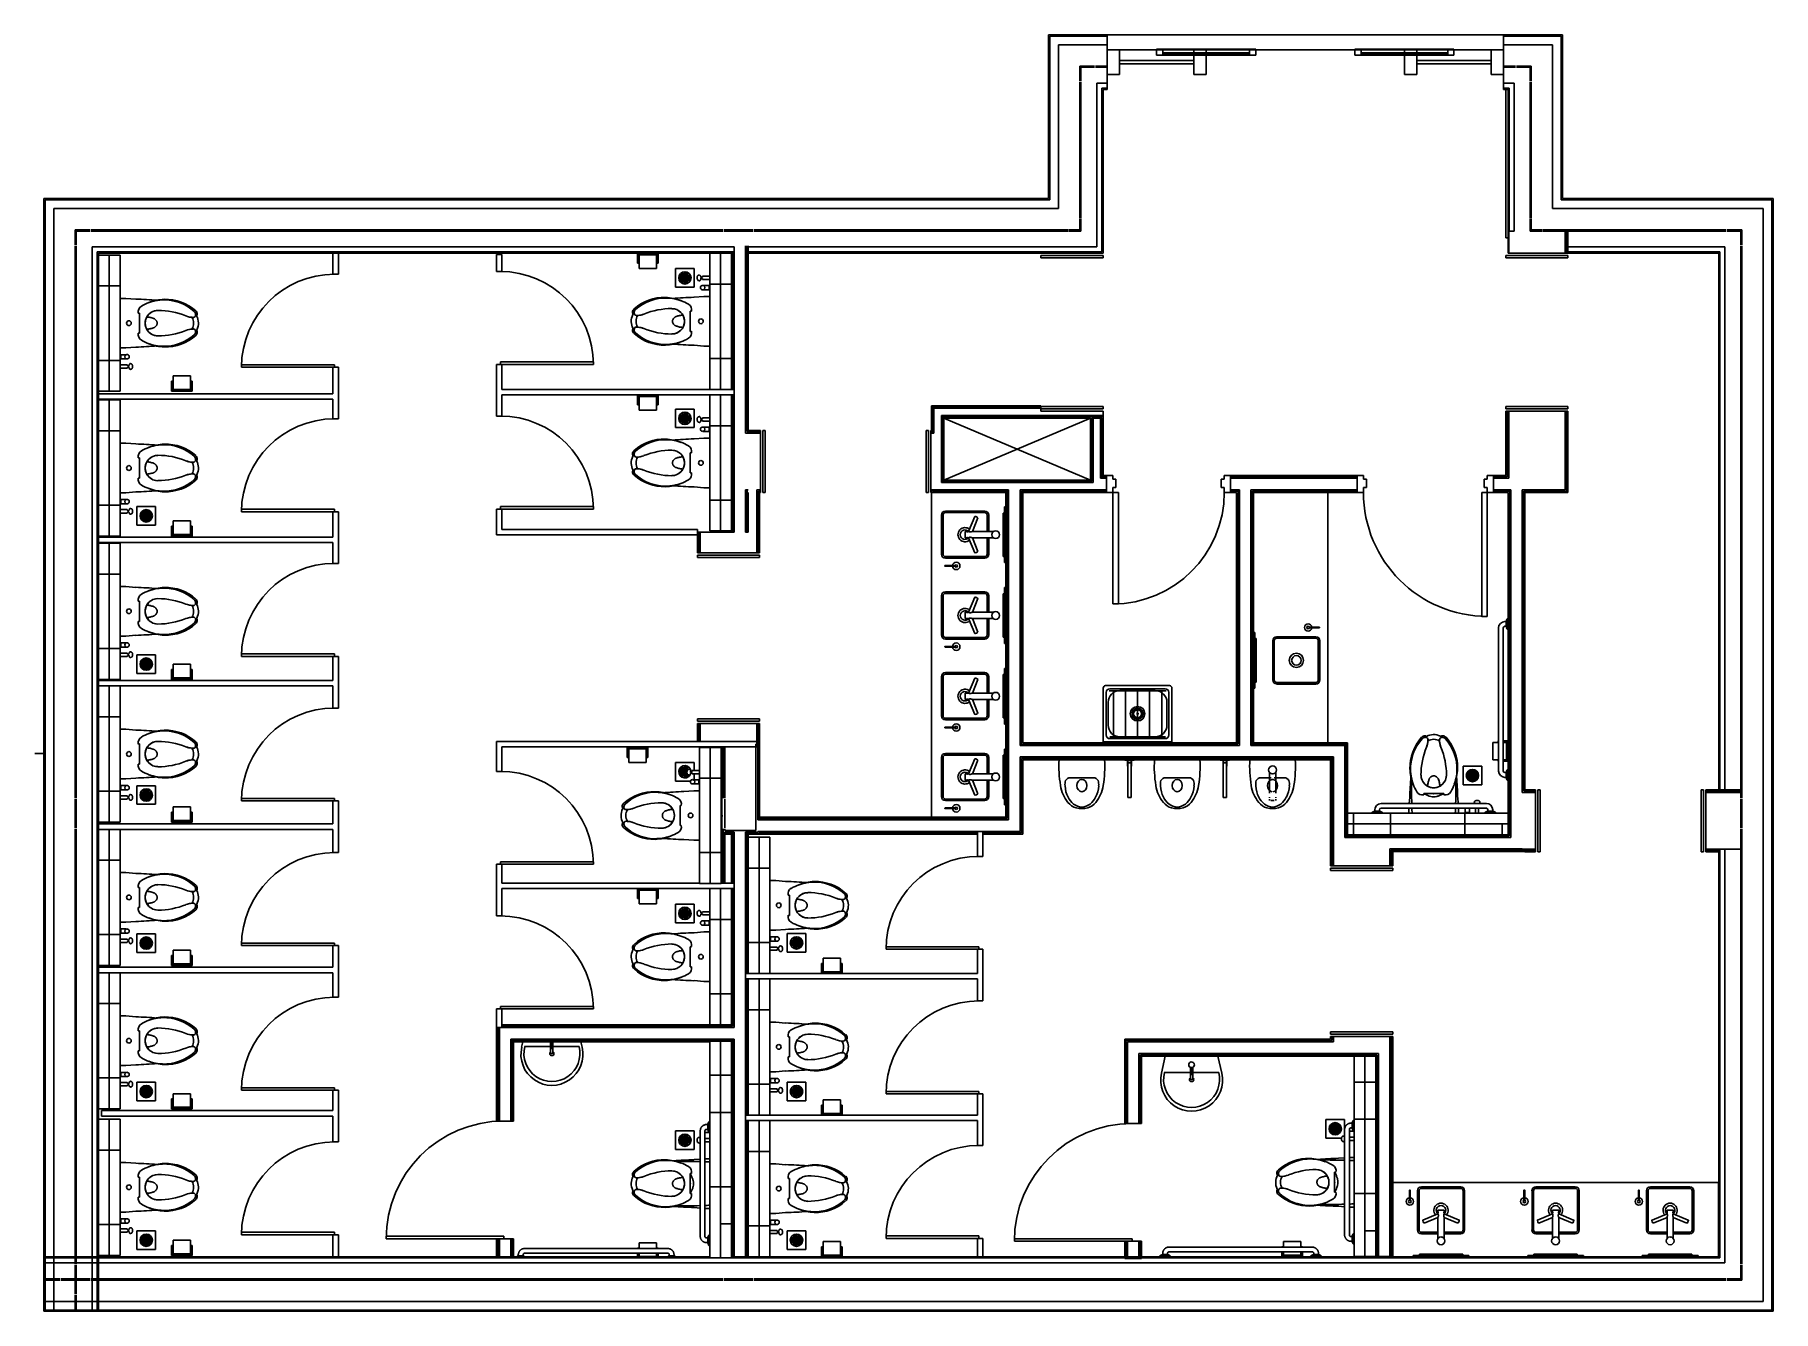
# Model space of a CAD drawing. Header units: inches. Extents: x 4551 to 18587, y 8160 to 18461.
import ezdxf

# ---------------------------------------------------------------- set-up
doc = ezdxf.new("R2010")
doc.units = ezdxf.units.IN
doc.header["$MEASUREMENT"] = 0
doc.layers.add('freecads.com', color=7, linetype='Continuous')

msp = doc.modelspace()

# ---------------------------------------------------------------- linework, layer by layer
at = {"layer": 'freecads.com'}
for p, q in [((13209, 18461), (12736, 18461)), ((12736, 18461), (12736, 17139)), ((12746, 18451), (13209, 18451)), ((12746, 18451), (12746, 17129)), ((13209, 18451), (13209, 18461)), ((13209, 18461), (16409, 18461)), ((13209, 18209), (13209, 18451)), ((16886, 18461), (16409, 18461)), ((16409, 18461), (16409, 18451)), ((16409, 18451), (16409, 18209)), ((16409, 18451), (16876, 18451)), ((16876, 18451), (16876, 17129)), ((16886, 17139), (16886, 18461)), ((12816, 18381), (13209, 18381)), ((12816, 18381), (12816, 17059)), ((13309, 18341), (13909, 18341)), ((13909, 18254), (13309, 18254)), ((13309, 18254), (13309, 18228)), ((13609, 18346), (13609, 18296)), ((13659, 18346), (13609, 18346)), ((13609, 18296), (13659, 18296)), ((14359, 18346), (13659, 18346)), ((13659, 18296), (13659, 18346)), ((14359, 18316), (13659, 18316)), ((14359, 18304), (13659, 18304)), ((14359, 18296), (13659, 18296)), ((13909, 18228), (13909, 18254)), ((14009, 18341), (15609, 18341)), ((14359, 18346), (14359, 18296)), ((14409, 18346), (14359, 18346)), ((14359, 18296), (14409, 18296)), ((14409, 18296), (14409, 18346)), ((15209, 18346), (15209, 18296)), ((15259, 18346), (15209, 18346)), ((15209, 18296), (15259, 18296)), ((15259, 18346), (15959, 18346)), ((15259, 18296), (15259, 18346)), ((15259, 18316), (15959, 18316)), ((15259, 18304), (15959, 18304)), ((15959, 18296), (15259, 18296)), ((15709, 18341), (16309, 18341)), ((16309, 18254), (15709, 18254)), ((15709, 18254), (15709, 18228)), ((15959, 18296), (15959, 18346)), ((15959, 18346), (16009, 18346)), ((16009, 18296), (15959, 18296)), ((16009, 18346), (16009, 18296)), ((16409, 18341), (16309, 18341)), ((16309, 18341), (16309, 18141)), ((16309, 18228), (16309, 18254)), ((16409, 18381), (16806, 18381)), ((16409, 18141), (16409, 18341)), ((16806, 18381), (16806, 17059)), ((12988, 18209), (13108, 18209)), ((12988, 18089), (12988, 18209)), ((12998, 18199), (13108, 18199)), ((12998, 18089), (12998, 18199)), ((13116, 18209), (13209, 18209)), ((13116, 18199), (13209, 18199)), ((13209, 18071), (13209, 18209)), ((13309, 18228), (13909, 18228)), ((15709, 18228), (16309, 18228)), ((16309, 18141), (16409, 18141)), ((16409, 18209), (16409, 18071)), ((16409, 18209), (16506, 18209)), ((16409, 18199), (16506, 18199)), ((16514, 18209), (16634, 18209)), ((16514, 18199), (16624, 18199)), ((16624, 18199), (16624, 18089)), ((16634, 18209), (16634, 18089)), ((12988, 18081), (12988, 16984)), ((12998, 18081), (12998, 16984)), ((13126, 18071), (13209, 18071)), ((13126, 18071), (13126, 16749)), ((13166, 18031), (13209, 18031)), ((13166, 18031), (13166, 16709)), ((13176, 16699), (13176, 18021)), ((13176, 18021), (13209, 18021)), ((13209, 18031), (13209, 18071)), ((13209, 18021), (13209, 18031)), ((16409, 18071), (16409, 18031)), ((16409, 18071), (16496, 18071)), ((16409, 18031), (16409, 18021)), ((16409, 18031), (16456, 18031)), ((16409, 18021), (16446, 18021)), ((16429, 16824), (16429, 18021)), ((16446, 18021), (16446, 16699)), ((16456, 18031), (16456, 16877)), ((16496, 18071), (16496, 16877)), ((16624, 18081), (16624, 16984)), ((16634, 18081), (16634, 16984)), ((4624, 17139), (4624, 8160)), ((12736, 17139), (4624, 17139)), ((4634, 17129), (4634, 8160)), ((12746, 17129), (4634, 17129)), ((18577, 17129), (16876, 17129)), ((18587, 17139), (16886, 17139)), ((18577, 8170), (18577, 17129)), ((18587, 8160), (18587, 17139)), ((4704, 17059), (4704, 8160)), ((12816, 17059), (4704, 17059)), ((18507, 17059), (16806, 17059)), ((18507, 8240), (18507, 17059)), ((4876, 16887), (4876, 16767)), ((4876, 16887), (4996, 16887)), ((4886, 16877), (4886, 16767)), ((4886, 16877), (4996, 16877)), ((10107, 16887), (5004, 16887)), ((10107, 16877), (5004, 16877)), ((10349, 16887), (10115, 16887)), ((10349, 16877), (10115, 16877)), ((12891, 16887), (10357, 16887)), ((12891, 16877), (10357, 16877)), ((12988, 16887), (12898, 16887)), ((12998, 16877), (12898, 16877)), ((12988, 16978), (12988, 16887)), ((12998, 16978), (12998, 16877)), ((16452, 16877), (16452, 16699)), ((16452, 16877), (16496, 16877)), ((16624, 16978), (16624, 16877)), ((16624, 16877), (16725, 16877)), ((16634, 16978), (16634, 16887)), ((16725, 16887), (16634, 16887)), ((18207, 16887), (16731, 16887)), ((18207, 16877), (16731, 16877)), ((16908, 16877), (16908, 16699)), ((16920, 16877), (16920, 16699)), ((16930, 16877), (16930, 16749)), ((18215, 16887), (18335, 16887)), ((18215, 16877), (18325, 16877)), ((18325, 16767), (18325, 16877)), ((18335, 16767), (18335, 16887)), ((4876, 16759), (4876, 12302)), ((4886, 16759), (4886, 12302)), ((5014, 16749), (5014, 8160)), ((10198, 16749), (5014, 16749)), ((5054, 16709), (5054, 8160)), ((10198, 16709), (5054, 16709)), ((10185, 15600), (10185, 16709)), ((10198, 16705), (10194, 16698)), ((10198, 16705), (10194, 16698)), ((10198, 14447), (10198, 16749)), ((10290, 15246), (10290, 16759)), ((10302, 15259), (10302, 16759)), ((10312, 16759), (10312, 16749)), ((13126, 16749), (10312, 16749)), ((10312, 16749), (10312, 16709)), ((13166, 16709), (10312, 16709)), ((16446, 16824), (16429, 16824)), ((16446, 16709), (16452, 16709)), ((16917, 16811), (16908, 16826)), ((16917, 16811), (16908, 16826)), ((16908, 16731), (16920, 16731)), ((16908, 16731), (16920, 16731)), ((16930, 16749), (16930, 16709)), ((18197, 16749), (16930, 16749)), ((16930, 16709), (16930, 16699)), ((18157, 16709), (16930, 16709)), ((18157, 12369), (18157, 16709)), ((18197, 12369), (18197, 16749)), ((18325, 16759), (18325, 12302)), ((18335, 12302), (18335, 16759)), ((4624, 16696), (4624, 16321)), ((4624, 16446), (4624, 16696)), ((5064, 16684), (5064, 16699)), ((5064, 16699), (10000, 16699)), ((5064, 16684), (5064, 15585)), ((5239, 16684), (5064, 16684)), ((5152, 16684), (5152, 16134)), ((5152, 16134), (5152, 16684)), ((5239, 15585), (5239, 16684)), ((7002, 16699), (6958, 16699)), ((6958, 16699), (6958, 16529)), ((7002, 16529), (7002, 16699)), ((8279, 16687), (8279, 16551)), ((8323, 16687), (8279, 16687)), ((8323, 16551), (8323, 16687)), ((9417, 16699), (9417, 16619)), ((9417, 16619), (9423, 16619)), ((9423, 16619), (9423, 16693)), ((9423, 16693), (9577, 16693)), ((9570, 16686), (9430, 16686)), ((9430, 16576), (9430, 16686)), ((9430, 16576), (9570, 16576)), ((9570, 16686), (9570, 16576)), ((9577, 16693), (9577, 16619)), ((9577, 16619), (9583, 16619)), ((9583, 16619), (9583, 16699)), ((9875, 16574), (9725, 16574)), ((9725, 16574), (9725, 16424)), ((9875, 16424), (9875, 16574)), ((10175, 16699), (10000, 16699)), ((10000, 16699), (10000, 15600)), ((10088, 16149), (10088, 16699)), ((10088, 16699), (10088, 16149)), ((10175, 15600), (10175, 16699)), ((10299, 16681), (10302, 16681)), ((10299, 16681), (10302, 16681)), ((10302, 16584), (10300, 16588)), ((10302, 16584), (10300, 16588)), ((10312, 16699), (13176, 16699)), ((10312, 15269), (10312, 16699)), ((12675, 16661), (12675, 16680)), ((12675, 16680), (13176, 16680)), ((13176, 16661), (12675, 16661)), ((13176, 16680), (13176, 16661)), ((16429, 16661), (16429, 16680)), ((16429, 16680), (16930, 16680)), ((16930, 16661), (16429, 16661)), ((16446, 16699), (18147, 16699)), ((16930, 16680), (16930, 16661)), ((18147, 16699), (18147, 12369)), ((5064, 16434), (5152, 16434)), ((5064, 16434), (5152, 16434)), ((5152, 16434), (5239, 16434)), ((6958, 16529), (7002, 16529)), ((8279, 16551), (8323, 16551)), ((9725, 16424), (9875, 16424)), ((9761, 16523), (9769, 16523)), ((9761, 16475), (9761, 16523)), ((9761, 16475), (9769, 16475)), ((9769, 16475), (9769, 16523)), ((9778, 16537), (9787, 16537)), ((9778, 16462), (9778, 16537)), ((9778, 16462), (9787, 16462)), ((9787, 16462), (9787, 16537)), ((9796, 16454), (9796, 16544)), ((9796, 16544), (9804, 16544)), ((9804, 16454), (9796, 16454)), ((9804, 16454), (9804, 16544)), ((9822, 16537), (9813, 16537)), ((9813, 16462), (9813, 16537)), ((9822, 16462), (9813, 16462)), ((9822, 16462), (9822, 16537)), ((9839, 16523), (9831, 16523)), ((9831, 16475), (9831, 16523)), ((9839, 16475), (9831, 16475)), ((9839, 16475), (9839, 16523)), ((9929, 16503), (9941, 16505)), ((9941, 16494), (9929, 16496)), ((9941, 16509), (9942, 16509)), ((9941, 16505), (9941, 16509)), ((9941, 16489), (9941, 16494)), ((9942, 16489), (9941, 16489)), ((9942, 16512), (10000, 16512)), ((9942, 16509), (9942, 16512)), ((9942, 16486), (9942, 16489)), ((10000, 16486), (9942, 16486)), ((9950, 16438), (9995, 16438)), ((9995, 16438), (9995, 16442)), ((9995, 16442), (10000, 16442)), ((9995, 16438), (9995, 16404)), ((10088, 16449), (10000, 16449)), ((10175, 16449), (10088, 16449)), ((10299, 16477), (10302, 16477)), ((10299, 16477), (10302, 16477)), ((5286, 16334), (5239, 16334)), ((5239, 16334), (5239, 15934)), ((5366, 16328), (5286, 16334)), ((9954, 16349), (9874, 16343)), ((9995, 16404), (9950, 16404)), ((10000, 16349), (9954, 16349)), ((9995, 16401), (9995, 16404)), ((10000, 16401), (9995, 16401)), ((10000, 15949), (10000, 16349)), ((10302, 16279), (10295, 16292)), ((10302, 16279), (10295, 16292)), ((5386, 16215), (5396, 16215)), ((5396, 16215), (5386, 16215)), ((5396, 16215), (5396, 16134)), ((5396, 16053), (5396, 16215)), ((9854, 16230), (9843, 16230)), ((9843, 16230), (9843, 16068)), ((9843, 16149), (9843, 16230)), ((9843, 16230), (9854, 16230)), ((9843, 16068), (9843, 16149)), ((10088, 15600), (10088, 16149)), ((10088, 16149), (10088, 15600)), ((10299, 16274), (10302, 16274)), ((10299, 16274), (10302, 16274)), ((5152, 16134), (5152, 15585)), ((5152, 15585), (5152, 16134)), ((5386, 16053), (5396, 16053)), ((5396, 16053), (5386, 16053)), ((5396, 16134), (5396, 16053)), ((9854, 16068), (9843, 16068)), ((9843, 16068), (9854, 16068)), ((10291, 16095), (10290, 16098)), ((10291, 16095), (10290, 16098)), ((10300, 16069), (10291, 16054)), ((10300, 16069), (10291, 16054)), ((10299, 16122), (10302, 16122)), ((10299, 16122), (10302, 16122)), ((5239, 15934), (5286, 15934)), ((5239, 15883), (5245, 15883)), ((5245, 15883), (5245, 15879)), ((5245, 15879), (5290, 15879)), ((5245, 15846), (5245, 15879)), ((5286, 15934), (5366, 15941)), ((9874, 15956), (9954, 15949)), ((9954, 15949), (10000, 15949)), ((10198, 15993), (10197, 15992)), ((10198, 15993), (10197, 15992)), ((10298, 15982), (10290, 15996)), ((10298, 15982), (10290, 15996)), ((10299, 15919), (10302, 15919)), ((10299, 15919), (10302, 15919)), ((5064, 15834), (5152, 15834)), ((5152, 15834), (5239, 15834)), ((5245, 15842), (5239, 15842)), ((5239, 15797), (5297, 15797)), ((5297, 15771), (5239, 15771)), ((5245, 15846), (5245, 15842)), ((5290, 15846), (5245, 15846)), ((5297, 15797), (5297, 15794)), ((5297, 15794), (5299, 15794)), ((5297, 15774), (5297, 15771)), ((5299, 15774), (5297, 15774)), ((5299, 15794), (5299, 15790)), ((5299, 15790), (5311, 15788)), ((5311, 15781), (5299, 15779)), ((5299, 15779), (5299, 15774)), ((6220, 15779), (6220, 15799)), ((6970, 15799), (6220, 15799)), ((6970, 15779), (6220, 15779)), ((7002, 15779), (6958, 15779)), ((6958, 15779), (6958, 15564)), ((6970, 15779), (6970, 15799)), ((7002, 15362), (7002, 15779)), ((8279, 15801), (8279, 15384)), ((8323, 15801), (8279, 15801)), ((8311, 15821), (9061, 15821)), ((8311, 15801), (8311, 15821)), ((8311, 15801), (9061, 15801)), ((8323, 15600), (8323, 15801)), ((9061, 15801), (9061, 15821)), ((10088, 15849), (10000, 15849)), ((10175, 15849), (10088, 15849)), ((10175, 15849), (10088, 15849)), ((10198, 15749), (10190, 15763)), ((10198, 15749), (10190, 15763)), ((10302, 15768), (10296, 15758)), ((10302, 15768), (10296, 15758)), ((5064, 15515), (5064, 15585)), ((5064, 15585), (5239, 15585)), ((5662, 15665), (5656, 15665)), ((5656, 15665), (5656, 15585)), ((5656, 15585), (5822, 15585)), ((5662, 15591), (5662, 15665)), ((5816, 15591), (5662, 15591)), ((5809, 15708), (5669, 15708)), ((5669, 15598), (5669, 15708)), ((5669, 15598), (5809, 15598)), ((5809, 15708), (5809, 15598)), ((5822, 15665), (5816, 15665)), ((5816, 15665), (5816, 15591)), ((5822, 15585), (5822, 15665)), ((10000, 15600), (8323, 15600)), ((10000, 15600), (10175, 15600)), ((10198, 15600), (10175, 15600)), ((10299, 15715), (10302, 15715)), ((10299, 15715), (10302, 15715)), ((6958, 15564), (5064, 15564)), ((5064, 15564), (5064, 15520)), ((5064, 15520), (6958, 15520)), ((5064, 15515), (5064, 14416)), ((5239, 15515), (5064, 15515)), ((5152, 15515), (5152, 14965)), ((5152, 14965), (5152, 15515)), ((5239, 14416), (5239, 15515)), ((6958, 15520), (6958, 15362)), ((8323, 15384), (8323, 15556)), ((8323, 15556), (10000, 15556)), ((9417, 15556), (9417, 15476)), ((9417, 15476), (9423, 15476)), ((9423, 15476), (9423, 15550)), ((9423, 15550), (9577, 15550)), ((9570, 15543), (9430, 15543)), ((9430, 15433), (9430, 15543)), ((9570, 15543), (9570, 15433)), ((9577, 15550), (9577, 15476)), ((9577, 15476), (9583, 15476)), ((9583, 15476), (9583, 15556)), ((9875, 15441), (9725, 15441)), ((9725, 15441), (9725, 15291)), ((9875, 15291), (9875, 15441)), ((10175, 15556), (10000, 15556)), ((10000, 15556), (10000, 14457)), ((10088, 15006), (10088, 15556)), ((10088, 15556), (10088, 15006)), ((10198, 15556), (10175, 15556)), ((10175, 14457), (10175, 15556)), ((10185, 14447), (10185, 15556)), ((10196, 15483), (10188, 15469)), ((10196, 15483), (10188, 15469)), ((10302, 15467), (10298, 15473)), ((10302, 15467), (10298, 15473)), ((10299, 15563), (10302, 15563)), ((10299, 15563), (10302, 15563)), ((11791, 15468), (11791, 15458)), ((12675, 15468), (11791, 15468)), ((11791, 15458), (11791, 15448)), ((11791, 15458), (12675, 15458)), ((11791, 15448), (11791, 15269)), ((11791, 15448), (11801, 15448)), ((11801, 15448), (11801, 15259)), ((11801, 15448), (12675, 15448)), ((11811, 15448), (11811, 15246)), ((11879, 15451), (11877, 15448)), ((11879, 15451), (11877, 15448)), ((11941, 15458), (11940, 15455)), ((11941, 15458), (11940, 15455)), ((12059, 15458), (12053, 15448)), ((12059, 15458), (12053, 15448)), ((12424, 15449), (12419, 15458)), ((12424, 15449), (12419, 15458)), ((12469, 15458), (12464, 15448)), ((12469, 15458), (12464, 15448)), ((12584, 15454), (12581, 15448)), ((12584, 15454), (12581, 15448)), ((12675, 15458), (12675, 15468)), ((12675, 15461), (13176, 15461)), ((12675, 15448), (12675, 15458)), ((12675, 15423), (12675, 15448)), ((13176, 15442), (12675, 15442)), ((13176, 15461), (13176, 15442)), ((16429, 15442), (16429, 15461)), ((16429, 15461), (16930, 15461)), ((16930, 15442), (16429, 15442)), ((16930, 15461), (16930, 15442)), ((6958, 15362), (7002, 15362)), ((8279, 15384), (8323, 15384)), ((9430, 15433), (9570, 15433)), ((9761, 15390), (9769, 15390)), ((9761, 15342), (9761, 15390)), ((9761, 15342), (9769, 15342)), ((9769, 15342), (9769, 15390)), ((9778, 15404), (9787, 15404)), ((9778, 15328), (9778, 15404)), ((9778, 15328), (9787, 15328)), ((9787, 15328), (9787, 15404)), ((9796, 15321), (9796, 15411)), ((9796, 15411), (9804, 15411)), ((9804, 15321), (9796, 15321)), ((9804, 15321), (9804, 15411)), ((9822, 15404), (9813, 15404)), ((9813, 15328), (9813, 15404)), ((9822, 15328), (9813, 15328)), ((9822, 15328), (9822, 15404)), ((9839, 15390), (9831, 15390)), ((9831, 15342), (9831, 15390)), ((9839, 15342), (9831, 15342)), ((9839, 15342), (9839, 15390)), ((9929, 15360), (9941, 15362)), ((9941, 15351), (9929, 15353)), ((9941, 15366), (9942, 15366)), ((9941, 15362), (9941, 15366)), ((9941, 15346), (9941, 15351)), ((9942, 15346), (9941, 15346)), ((9942, 15369), (10000, 15369)), ((9942, 15366), (9942, 15369)), ((9942, 15343), (9942, 15346)), ((10000, 15343), (9942, 15343)), ((10088, 15306), (10000, 15306)), ((10175, 15306), (10088, 15306)), ((10190, 15370), (10185, 15362)), ((10190, 15370), (10185, 15362)), ((10302, 15362), (10295, 15349)), ((10302, 15362), (10295, 15349)), ((10299, 15360), (10302, 15360)), ((10299, 15360), (10302, 15360)), ((11809, 15432), (11801, 15418)), ((11809, 15432), (11801, 15418)), ((11871, 14848), (11871, 15388)), ((11871, 15388), (13176, 15388)), ((11871, 15378), (13176, 15378)), ((11871, 15368), (11881, 15368)), ((11872, 15337), (11871, 15336)), ((11872, 15337), (11871, 15336)), ((11874, 15360), (11881, 15360)), ((11874, 15360), (11881, 15360)), ((11881, 15368), (11881, 14858)), ((11881, 15368), (11891, 15368)), ((11891, 14868), (11891, 15368)), ((11891, 15368), (13076, 15368)), ((11891, 15368), (13076, 14868)), ((13076, 15368), (11891, 14868)), ((12077, 15388), (12072, 15379)), ((12077, 15388), (12072, 15379)), ((12109, 15385), (12107, 15388)), ((12109, 15385), (12107, 15388)), ((12488, 15388), (12482, 15378)), ((12488, 15388), (12482, 15378)), ((12603, 15385), (12599, 15378)), ((12603, 15385), (12599, 15378)), ((13176, 15423), (12675, 15423)), ((12815, 15382), (12811, 15388)), ((12815, 15382), (12811, 15388)), ((13013, 15383), (13010, 15378)), ((13013, 15383), (13010, 15378)), ((13076, 15368), (13076, 14868)), ((13086, 15368), (13096, 15368)), ((13086, 14858), (13086, 15368)), ((13092, 15307), (13086, 15318)), ((13092, 15307), (13086, 15318)), ((13093, 15360), (13096, 15360)), ((13093, 15360), (13096, 15360)), ((13096, 15368), (13156, 15368)), ((13096, 14848), (13096, 15368)), ((13156, 15368), (13166, 15368)), ((13156, 14882), (13156, 15368)), ((13156, 15309), (13161, 15309)), ((13156, 15309), (13161, 15309)), ((13166, 14882), (13166, 15368)), ((13176, 15388), (13176, 15423)), ((13176, 15378), (13176, 15388)), ((13176, 14905), (13176, 15378)), ((16429, 15423), (16429, 14905)), ((16439, 15423), (16429, 15423)), ((16452, 15423), (16439, 15423)), ((16439, 15423), (16439, 14895)), ((16446, 15360), (16452, 15360)), ((16446, 15360), (16452, 15360)), ((16452, 15381), (16448, 15387)), ((16452, 15381), (16448, 15387)), ((16908, 15423), (16452, 15423)), ((16452, 14882), (16452, 15423)), ((16920, 15423), (16908, 15423)), ((16908, 14790), (16908, 15423)), ((16908, 15411), (16920, 15411)), ((16908, 15411), (16920, 15411)), ((16917, 15286), (16909, 15301)), ((16917, 15286), (16909, 15301)), ((16920, 15344), (16917, 15338)), ((16920, 15344), (16917, 15338)), ((16930, 15423), (16920, 15423)), ((16920, 14778), (16920, 15423)), ((16930, 14768), (16930, 15423)), ((5064, 15265), (5152, 15265)), ((5064, 15265), (5152, 15265)), ((5152, 15265), (5239, 15265)), ((5286, 15165), (5239, 15165)), ((5239, 15165), (5239, 14765)), ((5366, 15159), (5286, 15165)), ((9725, 15291), (9875, 15291)), ((9954, 15206), (9874, 15200)), ((9950, 15295), (9995, 15295)), ((9995, 15261), (9950, 15261)), ((10000, 15206), (9954, 15206)), ((9995, 15295), (9995, 15299)), ((9995, 15299), (10000, 15299)), ((9995, 15295), (9995, 15261)), ((9995, 15258), (9995, 15261)), ((10000, 15258), (9995, 15258)), ((10000, 14806), (10000, 15206)), ((10411, 15246), (10290, 15246)), ((10411, 15259), (10302, 15259)), ((10411, 15269), (10312, 15269)), ((10312, 15246), (10312, 15246)), ((10312, 15246), (10312, 15246)), ((10350, 15258), (10367, 15258)), ((10350, 15258), (10367, 15258)), ((10411, 15259), (10411, 15269)), ((10411, 15246), (10411, 15259)), ((10411, 14790), (10411, 15246)), ((10430, 14768), (10430, 15269)), ((10430, 15269), (10449, 15269)), ((10449, 15269), (10449, 14768)), ((11749, 14768), (11749, 15269)), ((11749, 15269), (11768, 15269)), ((11768, 15269), (11768, 14768)), ((11791, 15269), (11787, 15269)), ((11787, 15269), (11787, 15259)), ((11787, 15259), (11787, 15246)), ((11787, 15259), (11801, 15259)), ((11787, 15246), (11787, 14790)), ((11787, 15246), (11811, 15246)), ((11791, 15259), (11791, 15269)), ((13093, 15258), (13096, 15258)), ((13093, 15258), (13096, 15258)), ((13163, 15237), (13156, 15225)), ((13163, 15237), (13156, 15225)), ((13166, 15179), (13160, 15190)), ((13166, 15179), (13160, 15190)), ((16445, 15190), (16439, 15200)), ((16445, 15190), (16439, 15200)), ((16446, 15258), (16452, 15258)), ((16446, 15258), (16452, 15258)), ((16908, 15258), (16920, 15258)), ((16908, 15258), (16920, 15258)), ((16919, 15239), (16910, 15225)), ((16919, 15239), (16910, 15225)), ((5386, 15046), (5396, 15046)), ((5396, 15046), (5386, 15046)), ((5396, 15046), (5396, 14965)), ((5396, 14884), (5396, 15046)), ((9854, 15087), (9843, 15087)), ((9843, 15087), (9843, 14925)), ((9843, 15006), (9843, 15087)), ((9843, 15087), (9854, 15087)), ((11874, 15055), (11881, 15055)), ((11874, 15055), (11881, 15055)), ((13087, 15105), (13086, 15104)), ((13087, 15105), (13086, 15104)), ((13093, 15106), (13096, 15106)), ((13093, 15106), (13096, 15106)), ((13156, 15157), (13161, 15157)), ((13156, 15157), (13161, 15157)), ((16452, 15077), (16443, 15091)), ((16452, 15077), (16443, 15091)), ((16451, 15040), (16443, 15025)), ((16451, 15040), (16443, 15025)), ((16446, 15106), (16452, 15106)), ((16446, 15106), (16452, 15106)), ((16908, 15055), (16920, 15055)), ((16908, 15055), (16920, 15055)), ((5152, 14965), (5152, 14416)), ((5152, 14416), (5152, 14965)), ((5386, 14884), (5396, 14884)), ((5396, 14884), (5386, 14884)), ((5396, 14965), (5396, 14884)), ((9843, 14925), (9843, 15006)), ((9854, 14925), (9843, 14925)), ((9843, 14925), (9854, 14925)), ((10088, 14457), (10088, 15006)), ((10088, 15006), (10088, 14457)), ((10188, 14960), (10185, 14956)), ((10188, 14960), (10185, 14956)), ((11874, 14953), (11881, 14953)), ((11874, 14953), (11881, 14953)), ((13156, 14953), (13161, 14953)), ((13156, 14953), (13161, 14953)), ((13162, 14882), (13156, 14892)), ((13162, 14882), (13156, 14892)), ((13156, 14882), (13205, 14882)), ((13166, 14938), (13160, 14926)), ((13166, 14938), (13160, 14926)), ((13205, 14905), (13176, 14905)), ((13176, 14905), (13176, 14895)), ((13176, 14895), (13205, 14895)), ((13176, 14895), (13176, 14882)), ((13205, 14895), (13205, 14905)), ((13205, 14905), (13255, 14905)), ((13205, 14882), (13205, 14895)), ((13205, 14790), (13205, 14882)), ((13255, 14905), (13255, 14875)), ((14155, 14905), (14205, 14905)), ((14155, 14875), (14155, 14905)), ((15229, 14905), (14205, 14905)), ((14205, 14905), (14205, 14895)), ((14205, 14895), (14205, 14882)), ((14205, 14895), (15229, 14895)), ((14205, 14882), (14205, 14790)), ((14205, 14882), (15229, 14882)), ((14256, 14895), (14250, 14884)), ((14256, 14895), (14250, 14884)), ((14802, 14886), (14797, 14895)), ((14802, 14886), (14797, 14895)), ((14843, 14895), (14842, 14894)), ((14843, 14895), (14842, 14894)), ((14960, 14895), (14955, 14887)), ((14960, 14895), (14955, 14887)), ((15279, 14905), (15229, 14905)), ((15229, 14905), (15229, 14768)), ((15279, 14875), (15279, 14905)), ((16329, 14905), (16279, 14905)), ((16279, 14905), (16279, 14875)), ((16429, 14905), (16329, 14905)), ((16329, 14768), (16329, 14905)), ((16329, 14895), (16439, 14895)), ((16329, 14882), (16452, 14882)), ((16368, 14895), (16367, 14893)), ((16368, 14895), (16367, 14893)), ((16912, 14990), (16908, 14998)), ((16912, 14990), (16908, 14998)), ((5239, 14765), (5286, 14765)), ((5286, 14765), (5366, 14772)), ((9874, 14813), (9954, 14806)), ((9954, 14806), (10000, 14806)), ((10190, 14746), (10185, 14755)), ((10190, 14746), (10185, 14755)), ((10290, 14447), (10290, 14790)), ((10312, 14790), (10290, 14790)), ((10302, 14447), (10302, 14790)), ((10312, 14447), (10312, 14768)), ((10411, 14790), (10380, 14790)), ((10380, 14280), (10380, 14790)), ((10411, 14778), (10393, 14778)), ((10393, 14280), (10393, 14778)), ((10403, 14768), (10411, 14768)), ((10403, 14280), (10403, 14768)), ((10411, 14778), (10411, 14790)), ((10411, 14768), (10411, 14778)), ((10449, 14768), (10430, 14768)), ((11768, 14768), (11749, 14768)), ((11787, 14790), (11787, 14778)), ((11787, 14790), (11811, 14790)), ((11787, 14778), (11787, 14768)), ((11791, 14778), (11787, 14778)), ((11787, 14768), (12391, 14768)), ((11791, 14778), (11791, 14790)), ((11791, 14768), (11791, 14778)), ((11791, 14768), (11791, 12148)), ((11801, 14778), (11801, 14790)), ((11801, 14778), (12414, 14778)), ((11811, 14788), (11811, 14790)), ((11811, 14788), (12414, 14788)), ((11871, 14848), (13096, 14848)), ((13086, 14858), (11881, 14858)), ((11888, 14858), (11883, 14848)), ((11888, 14858), (11883, 14848)), ((13076, 14868), (11891, 14868)), ((11907, 14788), (11901, 14778)), ((11907, 14788), (11901, 14778)), ((11925, 14852), (11942, 14852)), ((11925, 14852), (11942, 14852)), ((12049, 14778), (12047, 14782)), ((12049, 14778), (12047, 14782)), ((12067, 14848), (12065, 14851)), ((12067, 14848), (12065, 14851)), ((12077, 14852), (12094, 14852)), ((12077, 14852), (12094, 14852)), ((12179, 14852), (12196, 14852)), ((12179, 14852), (12196, 14852)), ((12298, 14857), (12293, 14848)), ((12298, 14857), (12293, 14848)), ((12317, 14787), (12311, 14778)), ((12317, 14787), (12311, 14778)), ((12391, 14768), (12391, 14652)), ((12401, 14768), (12391, 14768)), ((12401, 12138), (12401, 14768)), ((12414, 14768), (12401, 14768)), ((12412, 14850), (12410, 14848)), ((12412, 14850), (12410, 14848)), ((12414, 12125), (12414, 14788)), ((12433, 14852), (12450, 14852)), ((12433, 14852), (12450, 14852)), ((12506, 12725), (12506, 14788)), ((12506, 14788), (13156, 14788)), ((12518, 12725), (12518, 14778)), ((12518, 14778), (13205, 14778)), ((12528, 14768), (12518, 14768)), ((12528, 12748), (12528, 14768)), ((12528, 14768), (13205, 14768)), ((12585, 14852), (12602, 14852)), ((12585, 14852), (12602, 14852)), ((12691, 14782), (12688, 14788)), ((12691, 14782), (12688, 14788)), ((12738, 14852), (12754, 14852)), ((12738, 14852), (12754, 14852)), ((12840, 14779), (12839, 14778)), ((12840, 14779), (12839, 14778)), ((13006, 14848), (13000, 14858)), ((13006, 14848), (13000, 14858)), ((13043, 14852), (13059, 14852)), ((13043, 14852), (13059, 14852)), ((13156, 14790), (13205, 14790)), ((13156, 14788), (13156, 14790)), ((13176, 14778), (13176, 14768)), ((13205, 14778), (13205, 14790)), ((13205, 14768), (13205, 14778)), ((13255, 14768), (13205, 14768)), ((13255, 14875), (13280, 14875)), ((13255, 14808), (13255, 14768)), ((13280, 14808), (13255, 14808)), ((13300, 14768), (13255, 14768)), ((13255, 14768), (13255, 13868)), ((13280, 14875), (13280, 14808)), ((13300, 13868), (13300, 14768)), ((14130, 14875), (14155, 14875)), ((14130, 14808), (14130, 14875)), ((14155, 14808), (14130, 14808)), ((14155, 14768), (14155, 14808)), ((14205, 14768), (14155, 14768)), ((14205, 14790), (14205, 14778)), ((14205, 14790), (14277, 14790)), ((14205, 14778), (14205, 14768)), ((14205, 14778), (14277, 14778)), ((14205, 14768), (14255, 14768)), ((14251, 14785), (14247, 14778)), ((14251, 14785), (14247, 14778)), ((14255, 14768), (14255, 12748)), ((14265, 12738), (14265, 14768)), ((14277, 14768), (14265, 14768)), ((14265, 14750), (14277, 14750)), ((14265, 14750), (14277, 14750)), ((14277, 12725), (14277, 14790)), ((14369, 14790), (15229, 14790)), ((14369, 12725), (14369, 14790)), ((14382, 14778), (15229, 14778)), ((14382, 12725), (14382, 14778)), ((14395, 14778), (14391, 14786)), ((14395, 14778), (14391, 14786)), ((14392, 14768), (15229, 14768)), ((14392, 13638), (14392, 14768)), ((14689, 14778), (14687, 14781)), ((14689, 14778), (14687, 14781)), ((14724, 14790), (14722, 14787)), ((14724, 14790), (14722, 14787)), ((14992, 12748), (14992, 14768)), ((15070, 14781), (15068, 14778)), ((15070, 14781), (15068, 14778)), ((15134, 14790), (15131, 14785)), ((15134, 14790), (15131, 14785)), ((15229, 14768), (15279, 14768)), ((15304, 14875), (15279, 14875)), ((15279, 14768), (15279, 14808)), ((15279, 14808), (15304, 14808)), ((15304, 14808), (15304, 14875)), ((16234, 13768), (16234, 14768)), ((16234, 14768), (16279, 14768)), ((16279, 14875), (16254, 14875)), ((16254, 14875), (16254, 14808)), ((16254, 14808), (16279, 14808)), ((16279, 14808), (16279, 14768)), ((16279, 14768), (16279, 13768)), ((16279, 14768), (16329, 14768)), ((16329, 14790), (16469, 14790)), ((16329, 14778), (16469, 14778)), ((16329, 14768), (16446, 14768)), ((16446, 14768), (16446, 12181)), ((16456, 11996), (16456, 14768)), ((16469, 14768), (16456, 14768)), ((16469, 11983), (16469, 14790)), ((16561, 14790), (16908, 14790)), ((16561, 12346), (16561, 14790)), ((16573, 14778), (16920, 14778)), ((16573, 12359), (16573, 14778)), ((16583, 14768), (16930, 14768)), ((16583, 12369), (16583, 14768)), ((16624, 14778), (16621, 14783)), ((16624, 14778), (16621, 14783)), ((16659, 14790), (16656, 14785)), ((16659, 14790), (16656, 14785)), ((16742, 14778), (16735, 14790)), ((16742, 14778), (16735, 14790)), ((16908, 14852), (16920, 14852)), ((16908, 14852), (16920, 14852)), ((16917, 14830), (16908, 14815)), ((16917, 14830), (16908, 14815)), ((5064, 14665), (5152, 14665)), ((5152, 14665), (5239, 14665)), ((5239, 14714), (5245, 14714)), ((5245, 14673), (5239, 14673)), ((5239, 14629), (5297, 14629)), ((5297, 14602), (5239, 14602)), ((5245, 14714), (5245, 14710)), ((5245, 14710), (5290, 14710)), ((5245, 14677), (5245, 14710)), ((5245, 14677), (5245, 14673)), ((5290, 14677), (5245, 14677)), ((5297, 14629), (5297, 14625)), ((5297, 14625), (5299, 14625)), ((5297, 14605), (5297, 14602)), ((5299, 14605), (5297, 14605)), ((5299, 14625), (5299, 14621)), ((5299, 14621), (5311, 14619)), ((5311, 14612), (5299, 14610)), ((5299, 14610), (5299, 14605)), ((5526, 14654), (5376, 14654)), ((5376, 14654), (5376, 14504)), ((5411, 14603), (5420, 14603)), ((5411, 14555), (5411, 14603)), ((5420, 14555), (5420, 14603)), ((5429, 14617), (5438, 14617)), ((5429, 14541), (5429, 14617)), ((5438, 14541), (5438, 14617)), ((5446, 14534), (5446, 14624)), ((5446, 14624), (5455, 14624)), ((5455, 14534), (5455, 14624)), ((5472, 14617), (5464, 14617)), ((5464, 14541), (5464, 14617)), ((5472, 14541), (5472, 14617)), ((5490, 14603), (5481, 14603)), ((5481, 14555), (5481, 14603)), ((5490, 14555), (5490, 14603)), ((5526, 14504), (5526, 14654)), ((6220, 14612), (6220, 14632)), ((6970, 14632), (6220, 14632)), ((6970, 14612), (6220, 14612)), ((7002, 14612), (6958, 14612)), ((6958, 14612), (6958, 14407)), ((6970, 14612), (6970, 14632)), ((7002, 14195), (7002, 14612)), ((8279, 14634), (8279, 14425)), ((8323, 14634), (8279, 14634)), ((8311, 14654), (9061, 14654)), ((8311, 14634), (8311, 14654)), ((8311, 14634), (9061, 14634)), ((8323, 14469), (8323, 14634)), ((9061, 14634), (9061, 14654)), ((10088, 14706), (10000, 14706)), ((10175, 14706), (10088, 14706)), ((10175, 14706), (10088, 14706)), ((10197, 14633), (10189, 14647)), ((10197, 14633), (10189, 14647)), ((10302, 14650), (10298, 14643)), ((10302, 14650), (10298, 14643)), ((12221, 14618), (11903, 14618)), ((11903, 14605), (12221, 14605)), ((12381, 14602), (12371, 14602)), ((12371, 14602), (12371, 14252)), ((12381, 14602), (12371, 14602)), ((12371, 14602), (12371, 14252)), ((12391, 14652), (12381, 14652)), ((12381, 14652), (12381, 14202)), ((12381, 14252), (12381, 14602)), ((12381, 14252), (12381, 14602)), ((12391, 14202), (12391, 14652)), ((12511, 14616), (12506, 14607)), ((12511, 14616), (12506, 14607)), ((12515, 14681), (12507, 14695)), ((12515, 14681), (12507, 14695)), ((12518, 14730), (12510, 14715)), ((12518, 14730), (12510, 14715)), ((14270, 14715), (14265, 14707)), ((14270, 14715), (14265, 14707)), ((14369, 14699), (14380, 14699)), ((14369, 14699), (14380, 14699)), ((14380, 14702), (14372, 14716)), ((14380, 14702), (14372, 14716)), ((14382, 14707), (14375, 14694)), ((14382, 14707), (14375, 14694)), ((14382, 14598), (14379, 14603)), ((14382, 14598), (14379, 14603)), ((16456, 14699), (16463, 14699)), ((16456, 14699), (16463, 14699)), ((16469, 14664), (16467, 14660)), ((16469, 14664), (16467, 14660)), ((16567, 14674), (16561, 14685)), ((16567, 14674), (16561, 14685)), ((5376, 14504), (5526, 14504)), ((5411, 14555), (5420, 14555)), ((5429, 14541), (5438, 14541)), ((5455, 14534), (5446, 14534)), ((5472, 14541), (5464, 14541)), ((5490, 14555), (5481, 14555)), ((5662, 14496), (5656, 14496)), ((5656, 14496), (5656, 14416)), ((5662, 14422), (5662, 14496)), ((5809, 14539), (5669, 14539)), ((5669, 14429), (5669, 14539)), ((5809, 14539), (5809, 14429)), ((5822, 14496), (5816, 14496)), ((5816, 14496), (5816, 14422)), ((5822, 14416), (5822, 14496)), ((9902, 14469), (8323, 14469)), ((9902, 14425), (9902, 14469)), ((10198, 14530), (10195, 14534)), ((10198, 14530), (10195, 14534)), ((10299, 14598), (10302, 14598)), ((10299, 14598), (10302, 14598)), ((11872, 14586), (11872, 14269)), ((11884, 14269), (11884, 14586)), ((12140, 14573), (12090, 14453)), ((12121, 14452), (12166, 14563)), ((12240, 14586), (12240, 14453)), ((12253, 14453), (12253, 14586)), ((12414, 14451), (12407, 14462)), ((12414, 14451), (12407, 14462)), ((12518, 14574), (12514, 14582)), ((12518, 14574), (12514, 14582)), ((14265, 14598), (14277, 14598)), ((14265, 14598), (14277, 14598)), ((14277, 14474), (14272, 14483)), ((14277, 14474), (14272, 14483)), ((14369, 14496), (14380, 14496)), ((14369, 14496), (14380, 14496)), ((16460, 14553), (16456, 14561)), ((16460, 14553), (16456, 14561)), ((16456, 14547), (16463, 14547)), ((16456, 14547), (16463, 14547)), ((16561, 14547), (16564, 14547)), ((16561, 14547), (16564, 14547)), ((16573, 14561), (16565, 14575)), ((16573, 14561), (16565, 14575)), ((5064, 14358), (5064, 14416)), ((5064, 14416), (5239, 14416)), ((6958, 14407), (5064, 14407)), ((5064, 14407), (5064, 14363)), ((5064, 14363), (6958, 14363)), ((5064, 14358), (5064, 13259)), ((5239, 14358), (5064, 14358)), ((5152, 14358), (5152, 13809)), ((5152, 13809), (5152, 14358)), ((5239, 13259), (5239, 14358)), ((5656, 14416), (5822, 14416)), ((5816, 14422), (5662, 14422)), ((5669, 14429), (5809, 14429)), ((6958, 14363), (6958, 14195)), ((8279, 14425), (9902, 14425)), ((9912, 14447), (9902, 14447)), ((9902, 14425), (9902, 14280)), ((9924, 14447), (9912, 14447)), ((9912, 14280), (9912, 14447)), ((10198, 14447), (9924, 14447)), ((9924, 14280), (9924, 14447)), ((10000, 14457), (10175, 14457)), ((10175, 14457), (10175, 14447)), ((10185, 14450), (10185, 14450)), ((10185, 14450), (10185, 14450)), ((10290, 14447), (10312, 14447)), ((10381, 14380), (10380, 14379)), ((10381, 14380), (10380, 14379)), ((12074, 14453), (12062, 14453)), ((12062, 14453), (12062, 14452)), ((12062, 14402), (12062, 14453)), ((12062, 14403), (12062, 14402)), ((12062, 14402), (12074, 14402)), ((12084, 14453), (12074, 14453)), ((12074, 14452), (12074, 14453)), ((12074, 14452), (12074, 14453)), ((12074, 14452), (12074, 14451)), ((12074, 14404), (12074, 14402)), ((12074, 14402), (12084, 14402)), ((12074, 14402), (12074, 14402)), ((12074, 14402), (12074, 14402)), ((12084, 14453), (12084, 14452)), ((12090, 14453), (12084, 14453)), ((12084, 14453), (12084, 14452)), ((12084, 14451), (12084, 14452)), ((12084, 14402), (12084, 14404)), ((12084, 14402), (12084, 14402)), ((12084, 14402), (12090, 14402)), ((12084, 14402), (12084, 14402)), ((12090, 14402), (12140, 14281)), ((12290, 14453), (12120, 14453)), ((12120, 14402), (12290, 14402)), ((12166, 14292), (12121, 14402)), ((12240, 14402), (12240, 14269)), ((12253, 14269), (12253, 14402)), ((12403, 14327), (12401, 14324)), ((12403, 14327), (12401, 14324)), ((12510, 14385), (12506, 14393)), ((12510, 14385), (12506, 14393)), ((14265, 14395), (14277, 14395)), ((14265, 14395), (14277, 14395)), ((14375, 14406), (14369, 14416)), ((14375, 14406), (14369, 14416)), ((14369, 14344), (14380, 14344)), ((14369, 14344), (14380, 14344)), ((16469, 14336), (16466, 14341)), ((16469, 14336), (16466, 14341)), ((16561, 14445), (16564, 14445)), ((16561, 14445), (16564, 14445)), ((16568, 14327), (16561, 14315)), ((16568, 14327), (16561, 14315)), ((6958, 14195), (7002, 14195)), ((9902, 14280), (9912, 14280)), ((9902, 14261), (10403, 14261)), ((9902, 14242), (9902, 14261)), ((10403, 14242), (9902, 14242)), ((9920, 14294), (9912, 14280)), ((9920, 14294), (9912, 14280)), ((9912, 14280), (9924, 14280)), ((9921, 14298), (9913, 14312)), ((9921, 14298), (9913, 14312)), ((9924, 14280), (10380, 14280)), ((10380, 14280), (10393, 14280)), ((10393, 14280), (10403, 14280)), ((10403, 14261), (10403, 14242)), ((11906, 14178), (11901, 14178)), ((12221, 14250), (11903, 14250)), ((11903, 14237), (12221, 14237)), ((11907, 14178), (11906, 14178)), ((11906, 14178), (11906, 14178)), ((11908, 14178), (11907, 14178)), ((11907, 14178), (11907, 14178)), ((11909, 14178), (11908, 14178)), ((11908, 14178), (11908, 14178)), ((11910, 14178), (11909, 14178)), ((11911, 14178), (11910, 14178)), ((11910, 14178), (11910, 14178)), ((11912, 14178), (11911, 14178)), ((11911, 14178), (11911, 14178)), ((11913, 14178), (11912, 14178)), ((11914, 14178), (11913, 14178)), ((11913, 14178), (11913, 14178)), ((11915, 14178), (11914, 14178)), ((11916, 14178), (11915, 14178)), ((11917, 14178), (11916, 14178)), ((11916, 14178), (11916, 14178)), ((11918, 14178), (11917, 14178)), ((11919, 14178), (11918, 14178)), ((11982, 14178), (11919, 14178)), ((11919, 14178), (11919, 14178)), ((12371, 14252), (12381, 14252)), ((12371, 14252), (12381, 14252)), ((12381, 14202), (12391, 14202)), ((12391, 14202), (12391, 14000)), ((12510, 14207), (12506, 14200)), ((12510, 14207), (12506, 14200)), ((14268, 14306), (14265, 14301)), ((14268, 14306), (14265, 14301)), ((14265, 14191), (14277, 14191)), ((14265, 14191), (14277, 14191)), ((16456, 14242), (16463, 14242)), ((16456, 14242), (16463, 14242)), ((16469, 14257), (16465, 14250)), ((16469, 14257), (16465, 14250)), ((16561, 14293), (16564, 14293)), ((16561, 14293), (16564, 14293)), ((5064, 14109), (5152, 14109)), ((5064, 14109), (5152, 14109)), ((5152, 14109), (5239, 14109)), ((11901, 14172), (11906, 14172)), ((11906, 14172), (11907, 14172)), ((11907, 14172), (11907, 14172)), ((11907, 14172), (11908, 14172)), ((11908, 14172), (11908, 14172)), ((11908, 14172), (11909, 14172)), ((11909, 14172), (11909, 14172)), ((11909, 14172), (11910, 14172)), ((11910, 14172), (11911, 14172)), ((11911, 14172), (11911, 14172)), ((11911, 14172), (11912, 14172)), ((11912, 14172), (11912, 14172)), ((11912, 14172), (11913, 14172)), ((11913, 14172), (11914, 14172)), ((11914, 14172), (11915, 14172)), ((11915, 14172), (11915, 14172)), ((11915, 14172), (11916, 14172)), ((11916, 14172), (11917, 14172)), ((11917, 14172), (11918, 14172)), ((11918, 14172), (11918, 14172)), ((11918, 14172), (11919, 14172)), ((11919, 14172), (11982, 14172)), ((11919, 14172), (11919, 14172)), ((12414, 14142), (12406, 14130)), ((12414, 14142), (12406, 14130)), ((14265, 14039), (14277, 14039)), ((14265, 14039), (14277, 14039)), ((14369, 14141), (14380, 14141)), ((14369, 14141), (14380, 14141)), ((14371, 14109), (14369, 14111)), ((14371, 14109), (14369, 14111)), ((16456, 14141), (16463, 14141)), ((16456, 14141), (16463, 14141)), ((16573, 14133), (16571, 14130)), ((16573, 14133), (16571, 14130)), ((5286, 14009), (5239, 14009)), ((5239, 14009), (5239, 13608)), ((5366, 14002), (5286, 14009)), ((11872, 13934), (11872, 13617)), ((11884, 13617), (11884, 13934)), ((12221, 13966), (11903, 13966)), ((11903, 13953), (12221, 13953)), ((12140, 13922), (12090, 13801)), ((12121, 13801), (12166, 13911)), ((12240, 13934), (12240, 13801)), ((12253, 13801), (12253, 13934)), ((12381, 13950), (12371, 13950)), ((12371, 13950), (12371, 13600)), ((12381, 13950), (12371, 13950)), ((12371, 13950), (12371, 13600)), ((12391, 14000), (12381, 14000)), ((12381, 14000), (12381, 13550)), ((12381, 13600), (12381, 13950)), ((12381, 13600), (12381, 13950)), ((12391, 13550), (12391, 14000)), ((14369, 13937), (14380, 13937)), ((14369, 13937), (14380, 13937)), ((16456, 13988), (16463, 13988)), ((16456, 13988), (16463, 13988)), ((16561, 13988), (16564, 13988)), ((16561, 13988), (16564, 13988)), ((16573, 14031), (16565, 14017)), ((16573, 14031), (16565, 14017)), ((5152, 13809), (5152, 13259)), ((5152, 13259), (5152, 13809)), ((5386, 13890), (5396, 13890)), ((5396, 13890), (5386, 13890)), ((5396, 13890), (5396, 13809)), ((5396, 13727), (5396, 13890)), ((5396, 13809), (5396, 13727)), ((12074, 13801), (12062, 13801)), ((12062, 13801), (12062, 13800)), ((12062, 13750), (12062, 13801)), ((12084, 13801), (12074, 13801)), ((12074, 13800), (12074, 13801)), ((12074, 13800), (12074, 13801)), ((12074, 13800), (12074, 13799)), ((12084, 13801), (12084, 13800)), ((12090, 13801), (12084, 13801)), ((12084, 13801), (12084, 13800)), ((12084, 13799), (12084, 13800)), ((12290, 13801), (12120, 13801)), ((12406, 13855), (12401, 13863)), ((12406, 13855), (12401, 13863)), ((13255, 13868), (13300, 13868)), ((14271, 13876), (14265, 13886)), ((14271, 13876), (14265, 13886)), ((14265, 13836), (14277, 13836)), ((14265, 13836), (14277, 13836)), ((14369, 13785), (14380, 13785)), ((14369, 13785), (14380, 13785)), ((16279, 13768), (16234, 13768)), ((16561, 13887), (16564, 13887)), ((16561, 13887), (16564, 13887)), ((5386, 13727), (5396, 13727)), ((5396, 13727), (5386, 13727)), ((12062, 13751), (12062, 13750)), ((12062, 13750), (12074, 13750)), ((12074, 13752), (12074, 13751)), ((12074, 13750), (12074, 13751)), ((12074, 13750), (12074, 13751)), ((12074, 13750), (12084, 13750)), ((12084, 13751), (12084, 13752)), ((12084, 13751), (12084, 13750)), ((12084, 13751), (12084, 13750)), ((12084, 13750), (12090, 13750)), ((12090, 13750), (12140, 13629)), ((12120, 13750), (12290, 13750)), ((12166, 13640), (12121, 13750)), ((12240, 13750), (12240, 13617)), ((12253, 13617), (12253, 13750)), ((12413, 13734), (12405, 13720)), ((12413, 13734), (12405, 13720)), ((14265, 13633), (14277, 13633)), ((14265, 13633), (14277, 13633)), ((14392, 13638), (14392, 13188)), ((14402, 13638), (14392, 13638)), ((14402, 13188), (14402, 13638)), ((14904, 13681), (14841, 13681)), ((14841, 13675), (14904, 13675)), ((14905, 13681), (14904, 13681)), ((14904, 13681), (14904, 13681)), ((14904, 13675), (14905, 13675)), ((14906, 13681), (14905, 13681)), ((14905, 13675), (14905, 13675)), ((14905, 13675), (14906, 13675)), ((14907, 13681), (14906, 13681)), ((14906, 13681), (14906, 13681)), ((14906, 13675), (14907, 13675)), ((14908, 13681), (14907, 13681)), ((14907, 13675), (14908, 13675)), ((14909, 13681), (14908, 13681)), ((14908, 13675), (14908, 13675)), ((14908, 13675), (14909, 13675)), ((14910, 13681), (14909, 13681)), ((14909, 13681), (14909, 13681)), ((14909, 13675), (14910, 13675)), ((14911, 13681), (14910, 13681)), ((14910, 13675), (14910, 13675)), ((14910, 13675), (14911, 13675)), ((14912, 13681), (14911, 13681)), ((14911, 13681), (14911, 13681)), ((14911, 13675), (14912, 13675)), ((14913, 13681), (14912, 13681)), ((14912, 13675), (14912, 13675)), ((14912, 13675), (14913, 13675)), ((14914, 13681), (14913, 13681)), ((14913, 13681), (14913, 13681)), ((14913, 13675), (14914, 13675)), ((14915, 13681), (14914, 13681)), ((14914, 13681), (14914, 13681)), ((14914, 13675), (14914, 13675)), ((14914, 13675), (14915, 13675)), ((14916, 13681), (14915, 13681)), ((14915, 13675), (14915, 13675)), ((14915, 13675), (14916, 13675)), ((14917, 13681), (14916, 13681)), ((14916, 13681), (14916, 13681)), ((14916, 13681), (14916, 13681)), ((14916, 13675), (14916, 13675)), ((14916, 13675), (14917, 13675)), ((14922, 13681), (14917, 13681)), ((14917, 13675), (14917, 13675)), ((14917, 13675), (14922, 13675)), ((16373, 13693), (16370, 13675)), ((16370, 13675), (16370, 12519)), ((16384, 13710), (16373, 13693)), ((16401, 13722), (16384, 13710)), ((16421, 13726), (16401, 13722)), ((16408, 13675), (16412, 13684)), ((16408, 12519), (16408, 13675)), ((16412, 13684), (16421, 13688)), ((16431, 13726), (16421, 13726)), ((16421, 13688), (16431, 13688)), ((16431, 13726), (16433, 13734)), ((16431, 13726), (16431, 13707)), ((16431, 13707), (16431, 13688)), ((16433, 13679), (16431, 13688)), ((16440, 13748), (16433, 13734)), ((16433, 13679), (16440, 13665)), ((16446, 13748), (16440, 13748)), ((16440, 13707), (16440, 13748)), ((16440, 13665), (16440, 13707)), ((16440, 13665), (16446, 13665)), ((16464, 13742), (16456, 13727)), ((16464, 13742), (16456, 13727)), ((16456, 13683), (16463, 13683)), ((16456, 13683), (16463, 13683)), ((16458, 13628), (16456, 13626)), ((16458, 13628), (16456, 13626)), ((16561, 13734), (16564, 13734)), ((16561, 13734), (16564, 13734)), ((16571, 13621), (16563, 13607)), ((16571, 13621), (16563, 13607)), ((5064, 13509), (5152, 13509)), ((5152, 13509), (5239, 13509)), ((5239, 13608), (5286, 13608)), ((5239, 13557), (5245, 13557)), ((5245, 13516), (5239, 13516)), ((5245, 13557), (5245, 13553)), ((5245, 13553), (5290, 13553)), ((5245, 13520), (5245, 13553)), ((5245, 13520), (5245, 13516)), ((5290, 13520), (5245, 13520)), ((5286, 13608), (5366, 13615)), ((11906, 13526), (11901, 13526)), ((11901, 13520), (11906, 13520)), ((12221, 13598), (11903, 13598)), ((11903, 13585), (12221, 13585)), ((11907, 13526), (11906, 13526)), ((11906, 13526), (11906, 13526)), ((11906, 13520), (11907, 13520)), ((11908, 13526), (11907, 13526)), ((11907, 13526), (11907, 13526)), ((11907, 13520), (11907, 13520)), ((11907, 13520), (11908, 13520)), ((11909, 13526), (11908, 13526)), ((11908, 13526), (11908, 13526)), ((11908, 13520), (11908, 13520)), ((11908, 13520), (11909, 13520)), ((11910, 13526), (11909, 13526)), ((11909, 13520), (11909, 13520)), ((11909, 13520), (11910, 13520)), ((11911, 13526), (11910, 13526)), ((11910, 13526), (11910, 13526)), ((11910, 13520), (11911, 13520)), ((11912, 13526), (11911, 13526)), ((11911, 13526), (11911, 13526)), ((11911, 13520), (11911, 13520)), ((11911, 13520), (11912, 13520)), ((11913, 13526), (11912, 13526)), ((11912, 13520), (11912, 13520)), ((11912, 13520), (11913, 13520)), ((11914, 13526), (11913, 13526)), ((11913, 13526), (11913, 13526)), ((11913, 13520), (11914, 13520)), ((11915, 13526), (11914, 13526)), ((11914, 13520), (11915, 13520)), ((11916, 13526), (11915, 13526)), ((11915, 13520), (11915, 13520)), ((11915, 13520), (11916, 13520)), ((11917, 13526), (11916, 13526)), ((11916, 13526), (11916, 13526)), ((11916, 13520), (11917, 13520)), ((11918, 13526), (11917, 13526)), ((11917, 13520), (11918, 13520)), ((11919, 13526), (11918, 13526)), ((11918, 13520), (11918, 13520)), ((11918, 13520), (11919, 13520)), ((11982, 13526), (11919, 13526)), ((11919, 13526), (11919, 13526)), ((11919, 13520), (11982, 13520)), ((11919, 13520), (11919, 13520)), ((12371, 13600), (12381, 13600)), ((12371, 13600), (12381, 13600)), ((12381, 13550), (12391, 13550)), ((12391, 13550), (12391, 13348)), ((12514, 13566), (12506, 13580)), ((12514, 13566), (12506, 13580)), ((12513, 13501), (12506, 13489)), ((12513, 13501), (12506, 13489)), ((14265, 13480), (14277, 13480)), ((14265, 13480), (14277, 13480)), ((14369, 13582), (14380, 13582)), ((14369, 13582), (14380, 13582)), ((14379, 13586), (14371, 13601)), ((14379, 13586), (14371, 13601)), ((14382, 13589), (14376, 13579)), ((14382, 13589), (14376, 13579)), ((14402, 13588), (14402, 13238)), ((14412, 13588), (14402, 13588)), ((14402, 13588), (14402, 13238)), ((14412, 13588), (14402, 13588)), ((14412, 13238), (14412, 13588)), ((14412, 13238), (14412, 13588)), ((14546, 13572), (14546, 13254)), ((14559, 13254), (14559, 13572)), ((14895, 13603), (14578, 13603)), ((14578, 13591), (14895, 13591)), ((14914, 13572), (14914, 13254)), ((14927, 13254), (14927, 13572)), ((16456, 13582), (16463, 13582)), ((16456, 13582), (16463, 13582)), ((16469, 13546), (16468, 13544)), ((16469, 13546), (16468, 13544)), ((5239, 13472), (5297, 13472)), ((5297, 13445), (5239, 13445)), ((5297, 13472), (5297, 13469)), ((5297, 13469), (5299, 13469)), ((5297, 13448), (5297, 13445)), ((5299, 13448), (5297, 13448)), ((5299, 13469), (5299, 13464)), ((5299, 13464), (5311, 13462)), ((5311, 13455), (5299, 13453)), ((5299, 13453), (5299, 13448)), ((5526, 13458), (5376, 13458)), ((5376, 13458), (5376, 13308)), ((5411, 13407), (5420, 13407)), ((5411, 13359), (5411, 13407)), ((5411, 13359), (5420, 13359)), ((5420, 13359), (5420, 13407)), ((5429, 13421), (5438, 13421)), ((5429, 13345), (5429, 13421)), ((5429, 13345), (5438, 13345)), ((5438, 13345), (5438, 13421)), ((5446, 13338), (5446, 13428)), ((5446, 13428), (5455, 13428)), ((5455, 13338), (5446, 13338)), ((5455, 13338), (5455, 13428)), ((5472, 13421), (5464, 13421)), ((5464, 13345), (5464, 13421)), ((5472, 13345), (5464, 13345)), ((5472, 13345), (5472, 13421)), ((5490, 13407), (5481, 13407)), ((5481, 13359), (5481, 13407)), ((5490, 13359), (5481, 13359)), ((5490, 13359), (5490, 13407)), ((5526, 13308), (5526, 13458)), ((5662, 13339), (5656, 13339)), ((5656, 13339), (5656, 13259)), ((5662, 13265), (5662, 13339)), ((5809, 13382), (5669, 13382)), ((5669, 13272), (5669, 13382)), ((5809, 13382), (5809, 13272)), ((5822, 13339), (5816, 13339)), ((5816, 13339), (5816, 13265)), ((5822, 13259), (5822, 13339)), ((6220, 13445), (6220, 13465)), ((6970, 13465), (6220, 13465)), ((6970, 13445), (6220, 13445)), ((7002, 13445), (6958, 13445)), ((6958, 13445), (6958, 13250)), ((6970, 13445), (6970, 13465)), ((7002, 13028), (7002, 13445)), ((12391, 13348), (12381, 13348)), ((12381, 13348), (12381, 12898)), ((12391, 12898), (12391, 13348)), ((14369, 13379), (14380, 13379)), ((14369, 13379), (14380, 13379)), ((16456, 13429), (16463, 13429)), ((16456, 13429), (16463, 13429)), ((16466, 13325), (16458, 13339)), ((16466, 13325), (16458, 13339)), ((16561, 13429), (16564, 13429)), ((16561, 13429), (16564, 13429)), ((16573, 13445), (16564, 13460)), ((16573, 13445), (16564, 13460)), ((5064, 13250), (5064, 13259)), ((5064, 13259), (5239, 13259)), ((6958, 13250), (5064, 13250)), ((5064, 13250), (5064, 13206)), ((5064, 13206), (5064, 12107)), ((5239, 13206), (5064, 13206)), ((5152, 13206), (5152, 12657)), ((5152, 12657), (5152, 13206)), ((5239, 13206), (6958, 13206)), ((5239, 12107), (5239, 13206)), ((5376, 13308), (5526, 13308)), ((5656, 13259), (5822, 13259)), ((5816, 13265), (5662, 13265)), ((5669, 13272), (5809, 13272)), ((6958, 13206), (6958, 13028)), ((11872, 13282), (11872, 12965)), ((11884, 12965), (11884, 13282)), ((12221, 13314), (11903, 13314)), ((11903, 13301), (12221, 13301)), ((12140, 13270), (12090, 13149)), ((12121, 13149), (12166, 13259)), ((12240, 13282), (12240, 13149)), ((12253, 13149), (12253, 13282)), ((12381, 13298), (12371, 13298)), ((12371, 13298), (12371, 12948)), ((12381, 13298), (12371, 13298)), ((12371, 13298), (12371, 12948)), ((12381, 12948), (12381, 13298)), ((12381, 12948), (12381, 13298)), ((12414, 13231), (12413, 13233)), ((12414, 13231), (12413, 13233)), ((13712, 13209), (13197, 13209)), ((14265, 13277), (14277, 13277)), ((14265, 13277), (14277, 13277)), ((14369, 13226), (14380, 13226)), ((14369, 13226), (14380, 13226)), ((14382, 13284), (14381, 13283)), ((14382, 13284), (14381, 13283)), ((14402, 13238), (14412, 13238)), ((14402, 13238), (14412, 13238)), ((14895, 13235), (14578, 13235)), ((14578, 13222), (14895, 13222)), ((16469, 13218), (16464, 13226)), ((16469, 13218), (16464, 13226)), ((16561, 13328), (16564, 13328)), ((16561, 13328), (16564, 13328)), ((12074, 13149), (12062, 13149)), ((12062, 13149), (12062, 13148)), ((12062, 13098), (12062, 13149)), ((12062, 13099), (12062, 13098)), ((12062, 13098), (12074, 13098)), ((12084, 13149), (12074, 13149)), ((12074, 13148), (12074, 13149)), ((12074, 13148), (12074, 13149)), ((12074, 13148), (12074, 13147)), ((12074, 13100), (12074, 13099)), ((12074, 13098), (12074, 13099)), ((12074, 13098), (12074, 13099)), ((12074, 13098), (12084, 13098)), ((12084, 13149), (12084, 13148)), ((12090, 13149), (12084, 13149)), ((12084, 13149), (12084, 13148)), ((12084, 13147), (12084, 13148)), ((12084, 13099), (12084, 13100)), ((12084, 13099), (12084, 13098)), ((12084, 13099), (12084, 13098)), ((12084, 13098), (12090, 13098)), ((12090, 13098), (12140, 12977)), ((12290, 13149), (12120, 13149)), ((12120, 13098), (12290, 13098)), ((12166, 12988), (12121, 13098)), ((12240, 13098), (12240, 12965)), ((12253, 12965), (12253, 13098)), ((12511, 13091), (12506, 13083)), ((12511, 13091), (12506, 13083)), ((13177, 13189), (13177, 12756)), ((13202, 12811), (13202, 13154)), ((13217, 13074), (13217, 12891)), ((13225, 13166), (13685, 13166)), ((13232, 13184), (13677, 13184)), ((13260, 13166), (13260, 12796)), ((13597, 13169), (13312, 13169)), ((13357, 12796), (13357, 13166)), ((13455, 13166), (13455, 12796)), ((13552, 12796), (13552, 13166)), ((13650, 13166), (13650, 12796)), ((13692, 12891), (13692, 13074)), ((13707, 13154), (13707, 12811)), ((13732, 12756), (13732, 13189)), ((14269, 13191), (14265, 13183)), ((14269, 13191), (14265, 13183)), ((14265, 13074), (14277, 13074)), ((14265, 13074), (14277, 13074)), ((14392, 12748), (14392, 13188)), ((14392, 13188), (14402, 13188)), ((16456, 13125), (16463, 13125)), ((16456, 13125), (16463, 13125)), ((16469, 13140), (16466, 13135)), ((16469, 13140), (16466, 13135)), ((16561, 13175), (16564, 13175)), ((16561, 13175), (16564, 13175)), ((16562, 13099), (16561, 13096)), ((16562, 13099), (16561, 13096)), ((5064, 12957), (5152, 12957)), ((5064, 12957), (5152, 12957)), ((5152, 12957), (5239, 12957)), ((6958, 13028), (7002, 13028)), ((9902, 12942), (10403, 12942)), ((9902, 12923), (9902, 12942)), ((10403, 12923), (9902, 12923)), ((10403, 12942), (10403, 12923)), ((12221, 12946), (11903, 12946)), ((11903, 12933), (12221, 12933)), ((12371, 12948), (12381, 12948)), ((12371, 12948), (12381, 12948)), ((12414, 12927), (12408, 12937)), ((12414, 12927), (12408, 12937)), ((13410, 12987), (13411, 12989)), ((13410, 12985), (13410, 12987)), ((13410, 12984), (13410, 12985)), ((13410, 12982), (13410, 12984)), ((13410, 12981), (13410, 12982)), ((13410, 12979), (13410, 12981)), ((13410, 12977), (13410, 12979)), ((13410, 12976), (13410, 12977)), ((13411, 12974), (13410, 12976)), ((13411, 12992), (13412, 12994)), ((13411, 12991), (13411, 12992)), ((13411, 12989), (13411, 12991)), ((13412, 12990), (13411, 12988)), ((13411, 12988), (13411, 12986)), ((13411, 12985), (13411, 12987)), ((13411, 12986), (13411, 12985)), ((13411, 12985), (13411, 12983)), ((13411, 12984), (13411, 12985)), ((13411, 12982), (13411, 12984)), ((13411, 12983), (13411, 12982)), ((13411, 12982), (13411, 12980)), ((13411, 12981), (13411, 12982)), ((13411, 12979), (13411, 12981)), ((13411, 12980), (13411, 12978)), ((13411, 12977), (13411, 12979)), ((13411, 12978), (13411, 12977)), ((13411, 12977), (13412, 12975)), ((13411, 12972), (13411, 12974)), ((13412, 12970), (13411, 12972)), ((13412, 12996), (13413, 12998)), ((13412, 12994), (13412, 12996)), ((13413, 12993), (13412, 12991)), ((13412, 12991), (13412, 12990)), ((13412, 12975), (13412, 12973)), ((13412, 12973), (13412, 12972)), ((13412, 12972), (13413, 12970)), ((13412, 12969), (13412, 12970)), ((13413, 12967), (13412, 12969)), ((13413, 12998), (13414, 12999)), ((13414, 12996), (13413, 12995)), ((13413, 12995), (13413, 12993)), ((13413, 12983), (13416, 12983)), ((13416, 12981), (13413, 12981)), ((13413, 12970), (13413, 12968)), ((13413, 12968), (13414, 12967)), ((13413, 12965), (13413, 12967)), ((13414, 12964), (13413, 12965)), ((13414, 13001), (13415, 13002)), ((13414, 12999), (13414, 13001)), ((13415, 13000), (13414, 12998)), ((13414, 12998), (13414, 12996)), ((13414, 12994), (13417, 12993)), ((13417, 12991), (13414, 12992)), ((13414, 12972), (13417, 12973)), ((13417, 12971), (13414, 12970)), ((13414, 12967), (13414, 12965)), ((13414, 12965), (13415, 12963)), ((13415, 12962), (13414, 12964)), ((13415, 13002), (13416, 13004)), ((13415, 13000), (13416, 13002)), ((13416, 13001), (13415, 13000)), ((13415, 12999), (13415, 13000)), ((13416, 12962), (13415, 12964)), ((13415, 12963), (13416, 12962)), ((13416, 12960), (13415, 12962)), ((13416, 13004), (13417, 13005)), ((13417, 13004), (13416, 13003)), ((13416, 13003), (13416, 13001)), ((13416, 13002), (13417, 13003)), ((13416, 12983), (13421, 12983)), ((13421, 12981), (13416, 12981)), ((13416, 12962), (13417, 12960)), ((13416, 12961), (13416, 12962)), ((13417, 12959), (13416, 12961)), ((13416, 12959), (13416, 12960)), ((13417, 12957), (13416, 12959)), ((13417, 13005), (13418, 13007)), ((13418, 13006), (13417, 13004)), ((13417, 13003), (13418, 13005)), ((13417, 12993), (13423, 12992)), ((13422, 12989), (13417, 12991)), ((13417, 12973), (13422, 12974)), ((13423, 12972), (13417, 12971)), ((13417, 12960), (13418, 12959)), ((13418, 12958), (13417, 12959)), ((13418, 12956), (13417, 12957)), ((13418, 13007), (13419, 13008)), ((13419, 13007), (13418, 13006)), ((13418, 13005), (13419, 13006)), ((13420, 13000), (13418, 13002)), ((13418, 12962), (13420, 12963)), ((13418, 12959), (13419, 12957)), ((13419, 12957), (13418, 12958)), ((13419, 12955), (13418, 12956)), ((13419, 13008), (13420, 13010)), ((13420, 13009), (13419, 13007)), ((13419, 13006), (13419, 13008)), ((13419, 13004), (13421, 13002)), ((13421, 12961), (13419, 12960)), ((13419, 12957), (13420, 12956)), ((13421, 12953), (13419, 12955)), ((13420, 13010), (13421, 13011)), ((13421, 13010), (13420, 13009)), ((13425, 12997), (13420, 13000)), ((13420, 12963), (13425, 12966)), ((13420, 12956), (13421, 12954)), ((13421, 13011), (13422, 13013)), ((13422, 13011), (13421, 13010)), ((13421, 13002), (13426, 13000)), ((13426, 12964), (13421, 12961)), ((13421, 12954), (13422, 12953)), ((13422, 12952), (13421, 12953)), ((13422, 13013), (13424, 13014)), ((13424, 13012), (13422, 13011)), ((13422, 12953), (13423, 12952)), ((13423, 12950), (13422, 12952)), ((13423, 12952), (13424, 12951)), ((13424, 12949), (13423, 12950)), ((13424, 13014), (13425, 13015)), ((13425, 13014), (13424, 13012)), ((13426, 13009), (13424, 13011)), ((13424, 12953), (13426, 12955)), ((13424, 12951), (13425, 12949)), ((13426, 12948), (13424, 12949)), ((13425, 13015), (13426, 13016)), ((13426, 13015), (13425, 13014)), ((13425, 12949), (13427, 12948)), ((13426, 13016), (13428, 13017)), ((13428, 13016), (13426, 13015)), ((13426, 13012), (13428, 13010)), ((13430, 13005), (13426, 13009)), ((13426, 12955), (13430, 12959)), ((13428, 12954), (13426, 12951)), ((13427, 12947), (13426, 12948)), ((13427, 12948), (13428, 12947)), ((13428, 12946), (13427, 12947)), ((13428, 13017), (13429, 13018)), ((13429, 13017), (13428, 13016)), ((13428, 13010), (13432, 13006)), ((13432, 12957), (13428, 12954)), ((13428, 12947), (13430, 12946)), ((13430, 12945), (13428, 12946)), ((13429, 13018), (13430, 13019)), ((13430, 13018), (13429, 13017)), ((13429, 13017), (13430, 13017)), ((13430, 12946), (13429, 12947)), ((13430, 13019), (13432, 13020)), ((13432, 13019), (13430, 13018)), ((13430, 13017), (13431, 13018)), ((13430, 12946), (13431, 12945)), ((13432, 12945), (13430, 12946)), ((13431, 12944), (13430, 12945)), ((13431, 13018), (13433, 13019)), ((13431, 12945), (13433, 12944)), ((13433, 12943), (13431, 12944)), ((13432, 13020), (13434, 13021)), ((13433, 13020), (13432, 13019)), ((13433, 12944), (13432, 12945)), ((13435, 13021), (13433, 13020)), ((13433, 13019), (13434, 13020)), ((13434, 13015), (13433, 13018)), ((13433, 12946), (13434, 12949)), ((13433, 12944), (13434, 12943)), ((13435, 12943), (13433, 12944)), ((13434, 12942), (13433, 12943)), ((13434, 13021), (13435, 13022)), ((13434, 13020), (13436, 13021)), ((13434, 13019), (13436, 13016)), ((13437, 13010), (13434, 13015)), ((13434, 12949), (13437, 12954)), ((13436, 12948), (13434, 12945)), ((13434, 12943), (13436, 12943)), ((13436, 12941), (13434, 12942)), ((13435, 13022), (13437, 13023)), ((13436, 13021), (13435, 13021)), ((13436, 12942), (13435, 12943)), ((13438, 13022), (13436, 13021)), ((13436, 13021), (13437, 13022)), ((13436, 13016), (13439, 13011)), ((13439, 12952), (13436, 12948)), ((13436, 12943), (13437, 12942)), ((13438, 12941), (13436, 12941)), ((13437, 13023), (13438, 13023)), ((13437, 12942), (13439, 12941)), ((13438, 13023), (13440, 13024)), ((13440, 13023), (13438, 13022)), ((13439, 12940), (13438, 12941)), ((13439, 12941), (13440, 12941)), ((13441, 12939), (13439, 12940)), ((13440, 13024), (13442, 13024)), ((13441, 13023), (13440, 13023)), ((13440, 12941), (13442, 12940)), ((13443, 13024), (13441, 13023)), ((13443, 12939), (13441, 12939)), ((13442, 13024), (13443, 13025)), ((13442, 12940), (13444, 12940)), ((13443, 13025), (13445, 13025)), ((13445, 13024), (13443, 13024)), ((13443, 13019), (13443, 13022)), ((13445, 13014), (13443, 13019)), ((13443, 12944), (13445, 12950)), ((13443, 12942), (13443, 12944)), ((13444, 12939), (13443, 12939)), ((13444, 12940), (13445, 12939)), ((13446, 12938), (13444, 12939)), ((13445, 13025), (13447, 13026)), ((13446, 13025), (13445, 13024)), ((13445, 13023), (13445, 13020)), ((13445, 13020), (13447, 13014)), ((13447, 12949), (13445, 12944)), ((13445, 12944), (13445, 12941)), ((13445, 12939), (13447, 12939)), ((13448, 13025), (13446, 13025)), ((13448, 12938), (13446, 12938)), ((13447, 13026), (13449, 13026)), ((13447, 12939), (13449, 12939)), ((13450, 13025), (13448, 13025)), ((13450, 12938), (13448, 12938)), ((13449, 13026), (13450, 13026)), ((13449, 12939), (13451, 12939)), ((13450, 13026), (13452, 13026)), ((13452, 13025), (13450, 13025)), ((13450, 13025), (13451, 13025)), ((13452, 12938), (13450, 12939)), ((13451, 12937), (13450, 12938)), ((13451, 13025), (13452, 13025)), ((13451, 12939), (13452, 12938)), ((13453, 12937), (13451, 12937)), ((13452, 13026), (13454, 13026)), ((13453, 13025), (13452, 13025)), ((13452, 13025), (13454, 13025)), ((13452, 12938), (13454, 12938)), ((13453, 12938), (13452, 12938)), ((13455, 13025), (13453, 13025)), ((13453, 13021), (13454, 13024)), ((13453, 13015), (13453, 13021)), ((13453, 12943), (13453, 12948)), ((13454, 12940), (13453, 12943)), ((13455, 12938), (13453, 12938)), ((13455, 12937), (13453, 12937)), ((13454, 13026), (13456, 13026)), ((13454, 13025), (13456, 13025)), ((13454, 12938), (13456, 12938)), ((13457, 13025), (13455, 13025)), ((13457, 12938), (13455, 12938)), ((13457, 12937), (13455, 12937)), ((13456, 13026), (13458, 13026)), ((13456, 13025), (13458, 13025)), ((13456, 13024), (13456, 13021)), ((13456, 13021), (13456, 13015)), ((13456, 12948), (13456, 12943)), ((13456, 12943), (13456, 12940)), ((13456, 12938), (13458, 12938)), ((13458, 13025), (13457, 13025)), ((13458, 12939), (13457, 12938)), ((13459, 12938), (13457, 12937)), ((13458, 13026), (13459, 13026)), ((13460, 13025), (13458, 13025)), ((13458, 13025), (13459, 13025)), ((13458, 12938), (13459, 12939)), ((13459, 12939), (13458, 12939)), ((13459, 13026), (13461, 13026)), ((13459, 12939), (13461, 12939)), ((13460, 12938), (13459, 12938)), ((13462, 13025), (13460, 13025)), ((13462, 12938), (13460, 12938)), ((13461, 13026), (13463, 13026)), ((13461, 12939), (13463, 12939)), ((13464, 13024), (13462, 13025)), ((13462, 13014), (13464, 13020)), ((13464, 12944), (13462, 12949)), ((13464, 12938), (13462, 12938)), ((13463, 13026), (13465, 13025)), ((13463, 12939), (13464, 12939)), ((13465, 13024), (13464, 13024)), ((13464, 13020), (13464, 13023)), ((13466, 13019), (13464, 13014)), ((13464, 12950), (13466, 12944)), ((13464, 12941), (13464, 12944)), ((13464, 12939), (13466, 12940)), ((13466, 12939), (13464, 12938)), ((13465, 13025), (13466, 13025)), ((13467, 13024), (13465, 13024)), ((13466, 13025), (13468, 13024)), ((13466, 13022), (13466, 13019)), ((13466, 12944), (13466, 12942)), ((13466, 12940), (13468, 12940)), ((13467, 12939), (13466, 12939)), ((13469, 13023), (13467, 13024)), ((13469, 12940), (13467, 12939)), ((13468, 13024), (13470, 13024)), ((13468, 12940), (13469, 12941)), ((13470, 13022), (13469, 13023)), ((13469, 12941), (13471, 12942)), ((13471, 12940), (13469, 12940)), ((13470, 13024), (13471, 13023)), ((13472, 13022), (13470, 13022)), ((13470, 13011), (13473, 13016)), ((13473, 12948), (13470, 12952)), ((13471, 13023), (13473, 13022)), ((13471, 12942), (13473, 12942)), ((13472, 12941), (13471, 12940)), ((13473, 13021), (13472, 13022)), ((13475, 13015), (13472, 13010)), ((13472, 12954), (13475, 12949)), ((13473, 12943), (13472, 12942)), ((13474, 12942), (13472, 12941)), ((13473, 13022), (13475, 13022)), ((13475, 13020), (13473, 13021)), ((13473, 13021), (13474, 13021)), ((13473, 13016), (13475, 13019)), ((13475, 12945), (13473, 12948)), ((13473, 12942), (13474, 12943)), ((13475, 12943), (13473, 12943)), ((13474, 13021), (13476, 13020)), ((13474, 12943), (13476, 12944)), ((13475, 12943), (13474, 12942)), ((13475, 13022), (13476, 13021)), ((13477, 13019), (13475, 13020)), ((13476, 13018), (13475, 13015)), ((13475, 12949), (13476, 12946)), ((13477, 12944), (13475, 12943)), ((13476, 13021), (13478, 13020)), ((13476, 13020), (13477, 13019)), ((13476, 12944), (13477, 12945)), ((13477, 12943), (13475, 12943)), ((13478, 13018), (13477, 13019)), ((13477, 13019), (13479, 13018)), ((13477, 13006), (13481, 13010)), ((13481, 12954), (13477, 12957)), ((13477, 12945), (13479, 12946)), ((13478, 12945), (13477, 12944)), ((13479, 12944), (13477, 12943)), ((13478, 13020), (13479, 13019)), ((13479, 13017), (13478, 13018)), ((13479, 12946), (13478, 12945)), ((13479, 13019), (13481, 13018)), ((13479, 13018), (13480, 13017)), ((13481, 13016), (13479, 13017)), ((13483, 13009), (13479, 13005)), ((13479, 12959), (13483, 12955)), ((13479, 12946), (13480, 12947)), ((13480, 12947), (13479, 12946)), ((13480, 12945), (13479, 12944)), ((13480, 12947), (13482, 12948)), ((13481, 12946), (13480, 12945)), ((13481, 13018), (13482, 13017)), ((13482, 13015), (13481, 13016)), ((13481, 13010), (13484, 13012)), ((13484, 12951), (13481, 12954)), ((13483, 12948), (13481, 12946)), ((13482, 13017), (13484, 13016)), ((13484, 13014), (13482, 13015)), ((13482, 12948), (13483, 12949)), ((13485, 13011), (13483, 13009)), ((13483, 13000), (13488, 13002)), ((13488, 12961), (13483, 12964)), ((13483, 12955), (13485, 12953)), ((13483, 12949), (13484, 12950)), ((13484, 12949), (13483, 12948)), ((13484, 13016), (13485, 13014)), ((13485, 13013), (13484, 13014)), ((13489, 13000), (13484, 12997)), ((13484, 12966), (13489, 12963)), ((13484, 12950), (13485, 12951)), ((13486, 12950), (13484, 12949)), ((13485, 13014), (13486, 13013)), ((13486, 13012), (13485, 13013)), ((13485, 12951), (13487, 12952)), ((13486, 13013), (13487, 13012)), ((13487, 13011), (13486, 13012)), ((13487, 12951), (13486, 12950)), ((13487, 13012), (13489, 13011)), ((13488, 13009), (13487, 13011)), ((13487, 12992), (13492, 12993)), ((13492, 12991), (13487, 12989)), ((13487, 12974), (13492, 12973)), ((13492, 12971), (13487, 12972)), ((13487, 12952), (13488, 12954)), ((13488, 12953), (13487, 12951)), ((13489, 13008), (13488, 13009)), ((13488, 13002), (13490, 13004)), ((13488, 12983), (13494, 12983)), ((13494, 12981), (13488, 12981)), ((13490, 12960), (13488, 12961)), ((13488, 12954), (13489, 12955)), ((13489, 12954), (13488, 12953)), ((13489, 13011), (13490, 13009)), ((13490, 13006), (13489, 13008)), ((13491, 13002), (13489, 13000)), ((13489, 12963), (13491, 12962)), ((13489, 12955), (13490, 12957)), ((13490, 12955), (13489, 12954)), ((13490, 13009), (13491, 13008)), ((13490, 13007), (13491, 13006)), ((13491, 13005), (13490, 13006)), ((13491, 12959), (13490, 12957)), ((13490, 12957), (13491, 12958)), ((13490, 12957), (13490, 12956)), ((13491, 12957), (13490, 12955)), ((13491, 13008), (13492, 13006)), ((13491, 13006), (13492, 13004)), ((13492, 13003), (13491, 13005)), ((13492, 12960), (13491, 12959)), ((13491, 12958), (13492, 12959)), ((13492, 12958), (13491, 12957)), ((13492, 13006), (13493, 13005)), ((13492, 13004), (13493, 13003)), ((13493, 13002), (13492, 13003)), ((13492, 12993), (13495, 12994)), ((13494, 12991), (13492, 12991)), ((13492, 12973), (13494, 12972)), ((13495, 12970), (13492, 12971)), ((13493, 12962), (13492, 12960)), ((13492, 12959), (13493, 12961)), ((13493, 12960), (13492, 12958)), ((13493, 13005), (13494, 13003)), ((13493, 13003), (13493, 13001)), ((13494, 13000), (13493, 13002)), ((13493, 13001), (13494, 13000)), ((13493, 12962), (13494, 12964)), ((13494, 12963), (13493, 12962)), ((13493, 12961), (13493, 12962)), ((13494, 12961), (13493, 12960)), ((13494, 13003), (13494, 13002)), ((13494, 13002), (13495, 13000)), ((13495, 12999), (13494, 13000)), ((13495, 12992), (13494, 12991)), ((13494, 12983), (13497, 12983)), ((13497, 12981), (13494, 12981)), ((13494, 12972), (13495, 12972)), ((13494, 12964), (13495, 12966)), ((13494, 12964), (13494, 12963)), ((13495, 12963), (13494, 12961)), ((13495, 13000), (13496, 12998)), ((13495, 12997), (13495, 12999)), ((13496, 12996), (13495, 12997)), ((13495, 12966), (13496, 12967)), ((13496, 12965), (13495, 12963)), ((13496, 12998), (13496, 12997)), ((13496, 12997), (13497, 12995)), ((13496, 12994), (13496, 12996)), ((13497, 12992), (13496, 12994)), ((13496, 12969), (13497, 12971)), ((13496, 12967), (13496, 12969)), ((13497, 12968), (13496, 12966)), ((13496, 12966), (13496, 12965)), ((13497, 12995), (13498, 12993)), ((13497, 12990), (13497, 12992)), ((13497, 12989), (13497, 12990)), ((13498, 12987), (13497, 12989)), ((13497, 12974), (13498, 12976)), ((13497, 12972), (13497, 12974)), ((13497, 12971), (13497, 12972)), ((13498, 12971), (13497, 12970)), ((13497, 12970), (13497, 12968)), ((13498, 12993), (13498, 12992)), ((13498, 12992), (13498, 12990)), ((13498, 12990), (13499, 12988)), ((13498, 12985), (13498, 12987)), ((13498, 12986), (13498, 12985)), ((13498, 12984), (13498, 12985)), ((13498, 12985), (13498, 12983)), ((13498, 12982), (13498, 12984)), ((13498, 12983), (13498, 12982)), ((13498, 12981), (13498, 12982)), ((13498, 12982), (13498, 12980)), ((13498, 12979), (13498, 12981)), ((13498, 12980), (13498, 12978)), ((13498, 12977), (13498, 12979)), ((13498, 12978), (13498, 12977)), ((13498, 12976), (13498, 12977)), ((13499, 12977), (13498, 12975)), ((13498, 12975), (13498, 12973)), ((13498, 12973), (13498, 12971)), ((13499, 12988), (13499, 12986)), ((13499, 12986), (13499, 12985)), ((13499, 12985), (13499, 12983)), ((13499, 12983), (13499, 12982)), ((13499, 12982), (13499, 12980)), ((13499, 12980), (13499, 12978)), ((13499, 12978), (13499, 12977)), ((14265, 12921), (14277, 12921)), ((14265, 12921), (14277, 12921)), ((14277, 13002), (14273, 12993)), ((14277, 13002), (14273, 12993)), ((14277, 12950), (14273, 12958)), ((14277, 12950), (14273, 12958)), ((14369, 13023), (14380, 13023)), ((14369, 13023), (14380, 13023)), ((16461, 13029), (16456, 13037)), ((16461, 13029), (16456, 13037)), ((16456, 13023), (16463, 13023)), ((16456, 13023), (16463, 13023)), ((16573, 12914), (16566, 12901)), ((16573, 12914), (16566, 12901)), ((5286, 12857), (5239, 12857)), ((5239, 12857), (5239, 12457)), ((5366, 12850), (5286, 12857)), ((9902, 12904), (9902, 12758)), ((9912, 12904), (9902, 12904)), ((9924, 12904), (9912, 12904)), ((9912, 12758), (9912, 12904)), ((9922, 12773), (9913, 12787)), ((9922, 12773), (9913, 12787)), ((10380, 12904), (9924, 12904)), ((9924, 12758), (9924, 12904)), ((10393, 12904), (10380, 12904)), ((10380, 12714), (10380, 12904)), ((10393, 12871), (10385, 12884)), ((10393, 12871), (10385, 12884)), ((10403, 12904), (10393, 12904)), ((10393, 12714), (10393, 12904)), ((10403, 12148), (10403, 12904)), ((11906, 12874), (11901, 12874)), ((11901, 12868), (11906, 12868)), ((11907, 12874), (11906, 12874)), ((11906, 12874), (11906, 12874)), ((11906, 12868), (11907, 12868)), ((11908, 12874), (11907, 12874)), ((11907, 12874), (11907, 12874)), ((11907, 12868), (11907, 12868)), ((11907, 12868), (11908, 12868)), ((11909, 12874), (11908, 12874)), ((11908, 12874), (11908, 12874)), ((11908, 12868), (11908, 12868)), ((11908, 12868), (11909, 12868)), ((11910, 12874), (11909, 12874)), ((11909, 12868), (11909, 12868)), ((11909, 12868), (11910, 12868)), ((11911, 12874), (11910, 12874)), ((11910, 12874), (11910, 12874)), ((11910, 12868), (11911, 12868)), ((11912, 12874), (11911, 12874)), ((11911, 12874), (11911, 12874)), ((11911, 12868), (11911, 12868)), ((11911, 12868), (11912, 12868)), ((11913, 12874), (11912, 12874)), ((11912, 12868), (11912, 12868)), ((11912, 12868), (11913, 12868)), ((11914, 12874), (11913, 12874)), ((11913, 12874), (11913, 12874)), ((11913, 12868), (11914, 12868)), ((11915, 12874), (11914, 12874)), ((11914, 12868), (11915, 12868)), ((11916, 12874), (11915, 12874)), ((11915, 12868), (11915, 12868)), ((11915, 12868), (11916, 12868)), ((11917, 12874), (11916, 12874)), ((11916, 12874), (11916, 12874)), ((11916, 12868), (11917, 12868)), ((11918, 12874), (11917, 12874)), ((11917, 12868), (11918, 12868)), ((11919, 12874), (11918, 12874)), ((11918, 12868), (11918, 12868)), ((11918, 12868), (11919, 12868)), ((11982, 12874), (11919, 12874)), ((11919, 12874), (11919, 12874)), ((11919, 12868), (11982, 12868)), ((11919, 12868), (11919, 12868)), ((12381, 12898), (12391, 12898)), ((12391, 12898), (12391, 12697)), ((13680, 12796), (13230, 12796)), ((13677, 12781), (13232, 12781)), ((13312, 12796), (13597, 12796)), ((14274, 12894), (14266, 12880)), ((14274, 12894), (14266, 12880)), ((14369, 12820), (14380, 12820)), ((14369, 12820), (14380, 12820)), ((14382, 12878), (14379, 12873)), ((14382, 12878), (14379, 12873)), ((16456, 12871), (16463, 12871)), ((16456, 12871), (16463, 12871)), ((16561, 12871), (16564, 12871)), ((16561, 12871), (16564, 12871)), ((4551, 12660), (4624, 12660)), ((5152, 12657), (5152, 12107)), ((5152, 12107), (5152, 12657)), ((5386, 12738), (5396, 12738)), ((5396, 12738), (5386, 12738)), ((5396, 12738), (5396, 12657)), ((5396, 12576), (5396, 12738)), ((5396, 12657), (5396, 12576)), ((8279, 12758), (8279, 12517)), ((10380, 12758), (8279, 12758)), ((8323, 12517), (8323, 12714)), ((8323, 12714), (10380, 12714)), ((9501, 12710), (9335, 12710)), ((9335, 12710), (9335, 12630)), ((9341, 12630), (9341, 12704)), ((9341, 12704), (9495, 12704)), ((9488, 12698), (9348, 12698)), ((9348, 12588), (9348, 12698)), ((9488, 12698), (9488, 12588)), ((9495, 12704), (9495, 12630)), ((9501, 12630), (9501, 12710)), ((9920, 12769), (9913, 12758)), ((9920, 12769), (9913, 12758)), ((10093, 12710), (9918, 12710)), ((9918, 12710), (9918, 11611)), ((10005, 12161), (10005, 12710)), ((10005, 12710), (10005, 12161)), ((10093, 12714), (10093, 12710)), ((10093, 11611), (10093, 12710)), ((10098, 11615), (10098, 12714)), ((10108, 12302), (10108, 12714)), ((10123, 12302), (10123, 12714)), ((10388, 12736), (10373, 12736)), ((10373, 12736), (10373, 12041)), ((10380, 12714), (10393, 12714)), ((10398, 12736), (10388, 12736)), ((10388, 12736), (10388, 12125)), ((10393, 12770), (10392, 12770)), ((10393, 12770), (10392, 12770)), ((10393, 12714), (10403, 12714)), ((10403, 12736), (10398, 12736)), ((10398, 12736), (10398, 12125)), ((10403, 12714), (10403, 12736)), ((12221, 12662), (11903, 12662)), ((11903, 12649), (12221, 12649)), ((12381, 12647), (12371, 12647)), ((12371, 12647), (12371, 12297)), ((12381, 12647), (12371, 12647)), ((12371, 12647), (12371, 12297)), ((12391, 12697), (12381, 12697)), ((12381, 12697), (12381, 12247)), ((12381, 12297), (12381, 12647)), ((12381, 12297), (12381, 12647)), ((12391, 12247), (12391, 12697)), ((12404, 12740), (12401, 12745)), ((12404, 12740), (12401, 12745)), ((12411, 12626), (12403, 12641)), ((12411, 12626), (12403, 12641)), ((12506, 12725), (14277, 12725)), ((12506, 12633), (15036, 12633)), ((12506, 12033), (12506, 12633)), ((14255, 12748), (12528, 12748)), ((12528, 12738), (14265, 12738)), ((12528, 12738), (12528, 12725)), ((12534, 12726), (12534, 12725)), ((12534, 12726), (12534, 12725)), ((12707, 12621), (12700, 12633)), ((12707, 12621), (12700, 12633)), ((13011, 12738), (13005, 12728)), ((13011, 12738), (13005, 12728)), ((13068, 12633), (13068, 12633)), ((13068, 12633), (13068, 12633)), ((13110, 12736), (13109, 12738)), ((13110, 12736), (13109, 12738)), ((13175, 12725), (13171, 12732)), ((13175, 12725), (13171, 12732)), ((13732, 12756), (13177, 12756)), ((13177, 12754), (13177, 12756)), ((13732, 12754), (13177, 12754)), ((13185, 12633), (13181, 12626)), ((13185, 12633), (13181, 12626)), ((13421, 12738), (13415, 12726)), ((13421, 12738), (13415, 12726)), ((13536, 12734), (13531, 12725)), ((13536, 12734), (13531, 12725)), ((13640, 12632), (13639, 12633)), ((13640, 12632), (13639, 12633)), ((13702, 12727), (13696, 12738)), ((13702, 12727), (13696, 12738)), ((13732, 12756), (13732, 12754)), ((13816, 12733), (13813, 12738)), ((13816, 12733), (13813, 12738)), ((13879, 12725), (13877, 12729)), ((13879, 12725), (13877, 12729)), ((13889, 12633), (13887, 12630)), ((13889, 12633), (13887, 12630)), ((13946, 12732), (13942, 12725)), ((13946, 12732), (13942, 12725)), ((14112, 12728), (14107, 12738)), ((14112, 12728), (14107, 12738)), ((14269, 12761), (14265, 12768)), ((14269, 12761), (14265, 12768)), ((14346, 12629), (14343, 12633)), ((14346, 12629), (14343, 12633)), ((15141, 12725), (14369, 12725)), ((15151, 12748), (14392, 12748)), ((14392, 12738), (14392, 12748)), ((14392, 12738), (15151, 12738)), ((14392, 12725), (14392, 12738)), ((14407, 12725), (14400, 12738)), ((14407, 12725), (14400, 12738)), ((14418, 12738), (14416, 12734)), ((14418, 12738), (14416, 12734)), ((14583, 12725), (14583, 12726)), ((14583, 12725), (14583, 12726)), ((14593, 12633), (14592, 12633)), ((14593, 12633), (14592, 12633)), ((14765, 12728), (14763, 12725)), ((14765, 12728), (14763, 12725)), ((14829, 12738), (14826, 12733)), ((14829, 12738), (14826, 12733)), ((14937, 12621), (14930, 12633)), ((14937, 12621), (14930, 12633)), ((14946, 12738), (14939, 12726)), ((14946, 12738), (14939, 12726)), ((15036, 12633), (15036, 11754)), ((15128, 11983), (15128, 12725)), ((15141, 11983), (15141, 12725)), ((15141, 12725), (15151, 12725)), ((15151, 12738), (15151, 12748)), ((15151, 12725), (15151, 12738)), ((15151, 12181), (15151, 12725)), ((16324, 12751), (16324, 12611)), ((16324, 12751), (16370, 12751)), ((16366, 12764), (16366, 12758)), ((16370, 12764), (16366, 12764)), ((16366, 12758), (16370, 12758)), ((16446, 12764), (16408, 12764)), ((16408, 12758), (16440, 12758)), ((16408, 12751), (16434, 12751)), ((16434, 12611), (16434, 12751)), ((16440, 12758), (16440, 12604)), ((16561, 12769), (16564, 12769)), ((16561, 12769), (16564, 12769)), ((5386, 12576), (5396, 12576)), ((5396, 12576), (5386, 12576)), ((8279, 12517), (8323, 12517)), ((9335, 12630), (9341, 12630)), ((9348, 12588), (9488, 12588)), ((9495, 12630), (9501, 12630)), ((9875, 12589), (9725, 12589)), ((9725, 12589), (9725, 12439)), ((9761, 12538), (9769, 12538)), ((9761, 12490), (9761, 12538)), ((9769, 12490), (9769, 12538)), ((9778, 12552), (9787, 12552)), ((9778, 12477), (9778, 12552)), ((9787, 12477), (9787, 12552)), ((9796, 12469), (9796, 12559)), ((9796, 12559), (9804, 12559)), ((9804, 12469), (9804, 12559)), ((9822, 12552), (9813, 12552)), ((9813, 12477), (9813, 12552)), ((9822, 12530), (9822, 12552)), ((9839, 12538), (9831, 12538)), ((9831, 12533), (9831, 12538)), ((9839, 12532), (9839, 12538)), ((9846, 12514), (9858, 12516)), ((9858, 12506), (9846, 12508)), ((9858, 12521), (9860, 12521)), ((9858, 12516), (9858, 12521)), ((9858, 12501), (9858, 12506)), ((9860, 12501), (9858, 12501)), ((9860, 12524), (9918, 12524)), ((9860, 12521), (9860, 12524)), ((9860, 12498), (9860, 12501)), ((9918, 12498), (9860, 12498)), ((9875, 12524), (9875, 12589)), ((9875, 12450), (9875, 12498)), ((10098, 12515), (10108, 12515)), ((10098, 12515), (10108, 12515)), ((10108, 12586), (10106, 12583)), ((10108, 12586), (10106, 12583)), ((11872, 12630), (11872, 12313)), ((11884, 12313), (11884, 12630)), ((12074, 12497), (12062, 12497)), ((12062, 12497), (12062, 12496)), ((12062, 12446), (12062, 12497)), ((12084, 12497), (12074, 12497)), ((12074, 12496), (12074, 12497)), ((12074, 12496), (12074, 12497)), ((12074, 12496), (12074, 12495)), ((12084, 12497), (12084, 12496)), ((12090, 12497), (12084, 12497)), ((12084, 12497), (12084, 12496)), ((12084, 12495), (12084, 12496)), ((12140, 12618), (12090, 12497)), ((12290, 12497), (12120, 12497)), ((12121, 12497), (12166, 12607)), ((12240, 12630), (12240, 12497)), ((12253, 12497), (12253, 12630)), ((12414, 12618), (12406, 12605)), ((12414, 12618), (12406, 12605)), ((12518, 12621), (15036, 12621)), ((12518, 12021), (12518, 12621)), ((12528, 12611), (13352, 12611)), ((12528, 12011), (12528, 12611)), ((13001, 12621), (12995, 12631)), ((13001, 12621), (12995, 12631)), ((13428, 12611), (13352, 12611)), ((13352, 12611), (13352, 12608)), ((13352, 12608), (13368, 12608)), ((13375, 12602), (13375, 12560)), ((13375, 12560), (13377, 12560)), ((13377, 12585), (13377, 12604)), ((13377, 12604), (13403, 12604)), ((13377, 12306), (13377, 12585)), ((13403, 12585), (13377, 12585)), ((13403, 12604), (13403, 12585)), ((13403, 12585), (13403, 12306)), ((13403, 12560), (13405, 12560)), ((13405, 12560), (13405, 12602)), ((13412, 12608), (13428, 12608)), ((13428, 12611), (14122, 12611)), ((13428, 12608), (13428, 12611)), ((13826, 12626), (13823, 12621)), ((13826, 12626), (13823, 12621)), ((14198, 12611), (14122, 12611)), ((14122, 12611), (14122, 12608)), ((14122, 12608), (14138, 12608)), ((14145, 12602), (14145, 12560)), ((14145, 12560), (14147, 12560)), ((14147, 12585), (14147, 12604)), ((14147, 12604), (14173, 12604)), ((14147, 12306), (14147, 12585)), ((14173, 12585), (14147, 12585)), ((14173, 12604), (14173, 12585)), ((14173, 12585), (14173, 12306)), ((14173, 12560), (14175, 12560)), ((14175, 12560), (14175, 12602)), ((14182, 12608), (14198, 12608)), ((14198, 12611), (15014, 12611)), ((14198, 12608), (14198, 12611)), ((14235, 12624), (14234, 12621)), ((14235, 12624), (14234, 12621)), ((14409, 12621), (14407, 12624)), ((14409, 12621), (14407, 12624)), ((14520, 12510), (14520, 12340)), ((14570, 12340), (14570, 12510)), ((15014, 12611), (15014, 11754)), ((15014, 12611), (15024, 12611)), ((15024, 11754), (15024, 12611)), ((15024, 12611), (15036, 12611)), ((15029, 12576), (15024, 12567)), ((15029, 12576), (15024, 12567)), ((15033, 12556), (15024, 12571)), ((15033, 12556), (15024, 12571)), ((15024, 12515), (15036, 12515)), ((15024, 12515), (15036, 12515)), ((15128, 12515), (15141, 12515)), ((15128, 12515), (15141, 12515)), ((15141, 12567), (15134, 12555)), ((15141, 12567), (15134, 12555)), ((16234, 12558), (16084, 12558)), ((16084, 12558), (16084, 12408)), ((16120, 12507), (16129, 12507)), ((16120, 12459), (16120, 12507)), ((16129, 12459), (16129, 12507)), ((16137, 12521), (16146, 12521)), ((16137, 12445), (16137, 12521)), ((16146, 12445), (16146, 12521)), ((16155, 12438), (16155, 12528)), ((16155, 12528), (16164, 12528)), ((16164, 12438), (16164, 12528)), ((16181, 12521), (16172, 12521)), ((16172, 12445), (16172, 12521)), ((16181, 12445), (16181, 12521)), ((16199, 12507), (16190, 12507)), ((16190, 12459), (16190, 12507)), ((16199, 12459), (16199, 12507)), ((16234, 12408), (16234, 12558)), ((16370, 12611), (16324, 12611)), ((16370, 12604), (16366, 12604)), ((16366, 12604), (16366, 12598)), ((16366, 12598), (16370, 12598)), ((16370, 12519), (16374, 12499)), ((16374, 12499), (16386, 12483)), ((16434, 12611), (16408, 12611)), ((16440, 12604), (16408, 12604)), ((16408, 12598), (16446, 12598)), ((16412, 12510), (16408, 12519)), ((16421, 12507), (16412, 12510)), ((16431, 12507), (16421, 12507)), ((16431, 12507), (16433, 12515)), ((16431, 12487), (16431, 12507)), ((16440, 12529), (16433, 12515)), ((16446, 12529), (16440, 12529)), ((16440, 12487), (16440, 12529)), ((16456, 12566), (16463, 12566)), ((16456, 12566), (16463, 12566)), ((16459, 12513), (16456, 12508)), ((16459, 12513), (16456, 12508)), ((16561, 12617), (16564, 12617)), ((16561, 12617), (16564, 12617)), ((16572, 12506), (16564, 12492)), ((16572, 12506), (16564, 12492)), ((5064, 12357), (5152, 12357)), ((5152, 12357), (5239, 12357)), ((5239, 12457), (5286, 12457)), ((5239, 12405), (5245, 12405)), ((5245, 12364), (5239, 12364)), ((5245, 12405), (5245, 12402)), ((5245, 12402), (5290, 12402)), ((5245, 12368), (5245, 12402)), ((5245, 12368), (5245, 12364)), ((5290, 12368), (5245, 12368)), ((5286, 12457), (5366, 12463)), ((5526, 12401), (5376, 12401)), ((5376, 12401), (5376, 12251)), ((5429, 12364), (5438, 12364)), ((5429, 12288), (5429, 12364)), ((5438, 12288), (5438, 12364)), ((5446, 12281), (5446, 12371)), ((5446, 12371), (5455, 12371)), ((5455, 12281), (5455, 12371)), ((5472, 12364), (5464, 12364)), ((5464, 12288), (5464, 12364)), ((5472, 12288), (5472, 12364)), ((5526, 12251), (5526, 12401)), ((9725, 12439), (9845, 12439)), ((9761, 12490), (9769, 12490)), ((9778, 12477), (9787, 12477)), ((9871, 12361), (9791, 12354)), ((9804, 12469), (9796, 12469)), ((9822, 12477), (9813, 12477)), ((9822, 12477), (9822, 12492)), ((9867, 12450), (9912, 12450)), ((9912, 12416), (9867, 12416)), ((9918, 12361), (9871, 12361)), ((9912, 12450), (9912, 12453)), ((9912, 12453), (9918, 12453)), ((9912, 12450), (9912, 12416)), ((9912, 12412), (9912, 12416)), ((9918, 12412), (9912, 12412)), ((10005, 12461), (9918, 12461)), ((9918, 11961), (9918, 12361)), ((10093, 12461), (10005, 12461)), ((10398, 12479), (10395, 12475)), ((10398, 12479), (10395, 12475)), ((12062, 12447), (12062, 12446)), ((12062, 12446), (12074, 12446)), ((12074, 12448), (12074, 12447)), ((12074, 12446), (12074, 12447)), ((12074, 12446), (12074, 12447)), ((12074, 12446), (12084, 12446)), ((12084, 12447), (12084, 12448)), ((12084, 12447), (12084, 12446)), ((12084, 12447), (12084, 12446)), ((12084, 12446), (12090, 12446)), ((12090, 12446), (12140, 12325)), ((12120, 12446), (12290, 12446)), ((12166, 12336), (12121, 12446)), ((12240, 12446), (12240, 12313)), ((12253, 12313), (12253, 12446)), ((12910, 12466), (13100, 12466)), ((13680, 12466), (13870, 12466)), ((14450, 12466), (14533, 12466)), ((14557, 12466), (14640, 12466)), ((15128, 12413), (15141, 12413)), ((15128, 12413), (15141, 12413)), ((16084, 12408), (16234, 12408)), ((16120, 12459), (16129, 12459)), ((16137, 12445), (16146, 12445)), ((16164, 12438), (16155, 12438)), ((16181, 12445), (16172, 12445)), ((16199, 12459), (16190, 12459)), ((16386, 12483), (16403, 12472)), ((16403, 12472), (16421, 12468)), ((16421, 12468), (16431, 12468)), ((16431, 12468), (16431, 12487)), ((16433, 12460), (16431, 12468)), ((16433, 12460), (16440, 12446)), ((16440, 12446), (16440, 12487)), ((16440, 12446), (16446, 12446)), ((16456, 12464), (16463, 12464)), ((16456, 12464), (16463, 12464)), ((16564, 12443), (16561, 12449)), ((16564, 12443), (16561, 12449)), ((16668, 12359), (16573, 12359)), ((16668, 12369), (16583, 12369)), ((16668, 12359), (16668, 12369)), ((16668, 12346), (16668, 12359)), ((16687, 11868), (16687, 12369)), ((16687, 12369), (16706, 12369)), ((16706, 12369), (16706, 11868)), ((18006, 11868), (18006, 12369)), ((18006, 12369), (18025, 12369)), ((18025, 12369), (18025, 11868)), ((18147, 12369), (18044, 12369)), ((18044, 12369), (18044, 12359)), ((18044, 12359), (18044, 12346)), ((18325, 12359), (18044, 12359)), ((18157, 12369), (18147, 12369)), ((18197, 12369), (18157, 12369)), ((18325, 12369), (18197, 12369)), ((4876, 12294), (4876, 12060)), ((4886, 12294), (4886, 12060)), ((5239, 12320), (5297, 12320)), ((5297, 12294), (5239, 12294)), ((5297, 12320), (5297, 12317)), ((5297, 12317), (5299, 12317)), ((5297, 12297), (5297, 12294)), ((5299, 12297), (5297, 12297)), ((5299, 12317), (5299, 12312)), ((5299, 12312), (5311, 12310)), ((5311, 12303), (5299, 12301)), ((5299, 12301), (5299, 12297)), ((5376, 12251), (5526, 12251)), ((5411, 12350), (5420, 12350)), ((5411, 12302), (5411, 12350)), ((5411, 12302), (5420, 12302)), ((5420, 12302), (5420, 12350)), ((5429, 12288), (5438, 12288)), ((5455, 12281), (5446, 12281)), ((5472, 12288), (5464, 12288)), ((5490, 12350), (5481, 12350)), ((5481, 12302), (5481, 12350)), ((5490, 12302), (5481, 12302)), ((5490, 12302), (5490, 12350)), ((5809, 12230), (5669, 12230)), ((5669, 12120), (5669, 12230)), ((5809, 12230), (5809, 12120)), ((6220, 12278), (6220, 12298)), ((6970, 12298), (6220, 12298)), ((6970, 12278), (6220, 12278)), ((7002, 12278), (6958, 12278)), ((6958, 12278), (6958, 12093)), ((6970, 12278), (6970, 12298)), ((7002, 11861), (7002, 12278)), ((9771, 12242), (9761, 12242)), ((9761, 12242), (9761, 12080)), ((9761, 12161), (9761, 12242)), ((9761, 12242), (9771, 12242)), ((10098, 12312), (10108, 12312)), ((10098, 12312), (10108, 12312)), ((10123, 12060), (10123, 12294)), ((11906, 12222), (11901, 12222)), ((11901, 12216), (11906, 12216)), ((12221, 12294), (11903, 12294)), ((11903, 12281), (12221, 12281)), ((11907, 12222), (11906, 12222)), ((11906, 12222), (11906, 12222)), ((11906, 12216), (11907, 12216)), ((11908, 12222), (11907, 12222)), ((11907, 12222), (11907, 12222)), ((11907, 12216), (11907, 12216)), ((11907, 12216), (11908, 12216)), ((11909, 12222), (11908, 12222)), ((11908, 12222), (11908, 12222)), ((11908, 12216), (11908, 12216)), ((11908, 12216), (11909, 12216)), ((11910, 12222), (11909, 12222)), ((11909, 12216), (11909, 12216)), ((11909, 12216), (11910, 12216)), ((11911, 12222), (11910, 12222)), ((11910, 12222), (11910, 12222)), ((11910, 12216), (11911, 12216)), ((11912, 12222), (11911, 12222)), ((11911, 12222), (11911, 12222)), ((11911, 12216), (11911, 12216)), ((11911, 12216), (11912, 12216)), ((11913, 12222), (11912, 12222)), ((11912, 12216), (11912, 12216)), ((11912, 12216), (11913, 12216)), ((11914, 12222), (11913, 12222)), ((11913, 12222), (11913, 12222)), ((11913, 12216), (11914, 12216)), ((11915, 12222), (11914, 12222)), ((11914, 12216), (11915, 12216)), ((11916, 12222), (11915, 12222)), ((11915, 12216), (11915, 12216)), ((11915, 12216), (11916, 12216)), ((11917, 12222), (11916, 12222)), ((11916, 12222), (11916, 12222)), ((11916, 12216), (11917, 12216)), ((11918, 12222), (11917, 12222)), ((11917, 12216), (11918, 12216)), ((11919, 12222), (11918, 12222)), ((11918, 12216), (11918, 12216)), ((11918, 12216), (11919, 12216)), ((11982, 12222), (11919, 12222)), ((11919, 12222), (11919, 12222)), ((11919, 12216), (11982, 12216)), ((11919, 12216), (11919, 12216)), ((12371, 12297), (12381, 12297)), ((12371, 12297), (12381, 12297)), ((12381, 12247), (12391, 12247)), ((12391, 12247), (12391, 12148)), ((12414, 12314), (12411, 12309)), ((12414, 12314), (12411, 12309)), ((12518, 12339), (12511, 12351)), ((12518, 12339), (12511, 12351)), ((12518, 12238), (12518, 12238)), ((12518, 12238), (12518, 12238)), ((13377, 12306), (13403, 12306)), ((14147, 12306), (14173, 12306)), ((14520, 12310), (14520, 12304)), ((14520, 12294), (14520, 12282)), ((14558, 12282), (14532, 12282)), ((14570, 12304), (14570, 12310)), ((14570, 12282), (14570, 12294)), ((15028, 12260), (15024, 12266)), ((15028, 12260), (15024, 12266)), ((15128, 12261), (15141, 12261)), ((15128, 12261), (15141, 12261)), ((15373, 12224), (15370, 12206)), ((15384, 12242), (15373, 12224)), ((15401, 12253), (15384, 12242)), ((15421, 12257), (15401, 12253)), ((15408, 12206), (15412, 12216)), ((15412, 12216), (15421, 12219)), ((16272, 12257), (15421, 12257)), ((15421, 12219), (16272, 12219)), ((15646, 12219), (15646, 12181)), ((15653, 12307), (15649, 12257)), ((15765, 12327), (15765, 12338)), ((15765, 12338), (15846, 12338)), ((15846, 12338), (15927, 12338)), ((15927, 12338), (15927, 12327)), ((16044, 12257), (16040, 12307)), ((16046, 12181), (16046, 12219)), ((16101, 12186), (16101, 12219)), ((16135, 12219), (16135, 12186)), ((16183, 12181), (16183, 12219)), ((16209, 12219), (16209, 12181)), ((16290, 12254), (16272, 12257)), ((16272, 12219), (16281, 12215)), ((16281, 12215), (16284, 12206)), ((16307, 12243), (16290, 12254)), ((16318, 12226), (16307, 12243)), ((16323, 12206), (16318, 12226)), ((16456, 12312), (16463, 12312)), ((16456, 12312), (16463, 12312)), ((16465, 12210), (16456, 12224)), ((16465, 12210), (16456, 12224)), ((16668, 12346), (16561, 12346)), ((16668, 11890), (16668, 12346)), ((18044, 12346), (18044, 11890)), ((18325, 12346), (18044, 12346)), ((18065, 12348), (18064, 12346)), ((18065, 12348), (18064, 12346)), ((18325, 12060), (18325, 12294)), ((18335, 12060), (18335, 12294)), ((5064, 12093), (5064, 12107)), ((5064, 12107), (5239, 12107)), ((6958, 12093), (5064, 12093)), ((5064, 12093), (5064, 12049)), ((5662, 12187), (5656, 12187)), ((5656, 12187), (5656, 12107)), ((5656, 12107), (5822, 12107)), ((5662, 12113), (5662, 12187)), ((5816, 12113), (5662, 12113)), ((5669, 12120), (5809, 12120)), ((5822, 12187), (5816, 12187)), ((5816, 12187), (5816, 12113)), ((5822, 12107), (5822, 12187)), ((9761, 12080), (9761, 12161)), ((9771, 12080), (9761, 12080)), ((9761, 12080), (9771, 12080)), ((10005, 11611), (10005, 12161)), ((10005, 12161), (10005, 11611)), ((10098, 12159), (10107, 12159)), ((10098, 12159), (10107, 12159)), ((10388, 12125), (12414, 12125)), ((12391, 12148), (10403, 12148)), ((10403, 12138), (12401, 12138)), ((10403, 12138), (10403, 12125)), ((10787, 12138), (10784, 12133)), ((10787, 12138), (10784, 12133)), ((11052, 12135), (11051, 12138)), ((11052, 12135), (11051, 12138)), ((11117, 12125), (11113, 12131)), ((11117, 12125), (11113, 12131)), ((11429, 12132), (11425, 12125)), ((11429, 12132), (11425, 12125)), ((11491, 12138), (11490, 12136)), ((11491, 12138), (11490, 12136)), ((11645, 12125), (11637, 12138)), ((11645, 12125), (11637, 12138)), ((11758, 12132), (11755, 12138)), ((11758, 12132), (11755, 12138)), ((11820, 12125), (11819, 12128)), ((11820, 12125), (11819, 12128)), ((11839, 12130), (11836, 12125)), ((11839, 12130), (11836, 12125)), ((12054, 12127), (12048, 12138)), ((12054, 12127), (12048, 12138)), ((12348, 12125), (12342, 12136)), ((12348, 12125), (12342, 12136)), ((15024, 12210), (15036, 12210)), ((15024, 12210), (15036, 12210)), ((15027, 12166), (15024, 12161)), ((15027, 12166), (15024, 12161)), ((15024, 12109), (15036, 12109)), ((15024, 12109), (15036, 12109)), ((16446, 12181), (15149, 12181)), ((15149, 12181), (15149, 12006)), ((15149, 12093), (15798, 12093)), ((15798, 12093), (15149, 12093)), ((15198, 12093), (15198, 12181)), ((15198, 12006), (15198, 12093)), ((15198, 12006), (15198, 12093)), ((15362, 12194), (15348, 12187)), ((15348, 12187), (15348, 12181)), ((15348, 12187), (15389, 12187)), ((15362, 12194), (15370, 12197)), ((15370, 12206), (15370, 12197)), ((15370, 12197), (15389, 12197)), ((15389, 12197), (15408, 12197)), ((15389, 12187), (15430, 12187)), ((15408, 12197), (15408, 12206)), ((15408, 12197), (15417, 12194)), ((15430, 12187), (15417, 12194)), ((15430, 12181), (15430, 12187)), ((15498, 12093), (15498, 12181)), ((15498, 12006), (15498, 12093)), ((15498, 12006), (15498, 12093)), ((15798, 12093), (16446, 12093)), ((16446, 12093), (15798, 12093)), ((16098, 12186), (16101, 12186)), ((16098, 12181), (16098, 12186)), ((16098, 12093), (16098, 12181)), ((16098, 12006), (16098, 12093)), ((16135, 12186), (16101, 12186)), ((16135, 12186), (16139, 12186)), ((16139, 12186), (16139, 12181)), ((16276, 12194), (16262, 12187)), ((16262, 12187), (16262, 12181)), ((16262, 12187), (16303, 12187)), ((16276, 12194), (16284, 12197)), ((16284, 12206), (16284, 12197)), ((16303, 12197), (16284, 12197)), ((16323, 12197), (16303, 12197)), ((16303, 12187), (16345, 12187)), ((16323, 12197), (16323, 12206)), ((16323, 12197), (16331, 12194)), ((16345, 12187), (16331, 12194)), ((16345, 12181), (16345, 12187)), ((16398, 12006), (16398, 12093)), ((16446, 12006), (16446, 12181)), ((16457, 12103), (16456, 12102)), ((16457, 12103), (16456, 12102)), ((4876, 12052), (4876, 8540)), ((4886, 12052), (4886, 8540)), ((5064, 12049), (5064, 10950)), ((5239, 12049), (5064, 12049)), ((5152, 12049), (5152, 11500)), ((5152, 11500), (5152, 12049)), ((5239, 12049), (6958, 12049)), ((5239, 10950), (5239, 12049)), ((6958, 12049), (6958, 11861)), ((9791, 11967), (9871, 11961)), ((9871, 11961), (9918, 11961)), ((10099, 11962), (10098, 11959)), ((10099, 11962), (10098, 11959)), ((10098, 11956), (10108, 11956)), ((10098, 11956), (10108, 11956)), ((10108, 11943), (10100, 11956)), ((10108, 11943), (10100, 11956)), ((10108, 11615), (10108, 12052)), ((10123, 12041), (10123, 12052)), ((10373, 12041), (10123, 12041)), ((10123, 12026), (10198, 12026)), ((10123, 11615), (10123, 12026)), ((10123, 12016), (10185, 12016)), ((10123, 12011), (10175, 12011)), ((10175, 12011), (10175, 11615)), ((10189, 12016), (10185, 12010)), ((10189, 12016), (10185, 12010)), ((10185, 12016), (10185, 11615)), ((10194, 12024), (10189, 12016)), ((10194, 12024), (10189, 12016)), ((10198, 12026), (10198, 10449)), ((10290, 12026), (10290, 8590)), ((10290, 12026), (10388, 12026)), ((10290, 12016), (10398, 12016)), ((10302, 12011), (10290, 12011)), ((10299, 12007), (10302, 12007)), ((10299, 12007), (10302, 12007)), ((10302, 12011), (10302, 10886)), ((10312, 11985), (10312, 12011)), ((10312, 12011), (12162, 12011)), ((10312, 11985), (10312, 10886)), ((10487, 11985), (10312, 11985)), ((10353, 12025), (10353, 12026)), ((10353, 12025), (10353, 12026)), ((10388, 12033), (12506, 12033)), ((10388, 12033), (10388, 12026)), ((10398, 12021), (12162, 12021)), ((10398, 12021), (10398, 12016)), ((10400, 11985), (10400, 11436)), ((10400, 11436), (10400, 11985)), ((10487, 10886), (10487, 11985)), ((10551, 12033), (10551, 12033)), ((10551, 12033), (10551, 12033)), ((10649, 12021), (10642, 12033)), ((10649, 12021), (10642, 12033)), ((10899, 12027), (10896, 12021)), ((10899, 12027), (10896, 12021)), ((10942, 12021), (10937, 12029)), ((10942, 12021), (10937, 12029)), ((10961, 12033), (10960, 12031)), ((10961, 12033), (10960, 12031)), ((11079, 12033), (11074, 12025)), ((11079, 12033), (11074, 12025)), ((11489, 12033), (11483, 12023)), ((11489, 12033), (11483, 12023)), ((11582, 12030), (11580, 12033)), ((11582, 12030), (11580, 12033)), ((11605, 12031), (11600, 12021)), ((11605, 12031), (11600, 12021)), ((12162, 12033), (12162, 11831)), ((12206, 11831), (12206, 12033)), ((12206, 12021), (12518, 12021)), ((12206, 12011), (12528, 12011)), ((12288, 12027), (12284, 12033)), ((12288, 12027), (12284, 12033)), ((12311, 12033), (12303, 12021)), ((12311, 12033), (12303, 12021)), ((12350, 12021), (12349, 12023)), ((12350, 12021), (12349, 12023)), ((12487, 12033), (12485, 12031)), ((12487, 12033), (12485, 12031)), ((12515, 12041), (12506, 12055)), ((12515, 12041), (12506, 12055)), ((15024, 11956), (15036, 11956)), ((15024, 11956), (15036, 11956)), ((15134, 12046), (15128, 12037)), ((15134, 12046), (15128, 12037)), ((15129, 11983), (15128, 11984)), ((15129, 11983), (15128, 11984)), ((16469, 11983), (15128, 11983)), ((15149, 12006), (16446, 12006)), ((15151, 11996), (15151, 12006)), ((15151, 11996), (16456, 11996)), ((15151, 11983), (15151, 11996)), ((15335, 11989), (15332, 11983)), ((15335, 11989), (15332, 11983)), ((15398, 11996), (15396, 11993)), ((15398, 11996), (15396, 11993)), ((15745, 11987), (15743, 11983)), ((15745, 11987), (15743, 11983)), ((15772, 11986), (15767, 11996)), ((15772, 11986), (15767, 11996)), ((16102, 11996), (16102, 11996)), ((16102, 11996), (16102, 11996)), ((16295, 11995), (16295, 11996)), ((16295, 11995), (16295, 11996)), ((16456, 12007), (16463, 12007)), ((16456, 12007), (16463, 12007)), ((16469, 12022), (16467, 12020)), ((16469, 12022), (16467, 12020)), ((18325, 12052), (18325, 8540)), ((18335, 8540), (18335, 12052)), ((5064, 11800), (5152, 11800)), ((5064, 11800), (5152, 11800)), ((5152, 11800), (5239, 11800)), ((6958, 11861), (7002, 11861)), ((10005, 11861), (9918, 11861)), ((10093, 11861), (10005, 11861)), ((10093, 11861), (10005, 11861)), ((10300, 11904), (10292, 11889)), ((10300, 11904), (10292, 11889)), ((10299, 11804), (10302, 11804)), ((10299, 11804), (10302, 11804)), ((12162, 11831), (12206, 11831)), ((15036, 11869), (15036, 11891)), ((15492, 11891), (16561, 11891)), ((15492, 11754), (15492, 11891)), ((15505, 11877), (15503, 11873)), ((15505, 11877), (15503, 11873)), ((15505, 11879), (16573, 11879)), ((15505, 11754), (15505, 11879)), ((15511, 11887), (15506, 11879)), ((15511, 11887), (15506, 11879)), ((15515, 11869), (16583, 11869)), ((15515, 11754), (15515, 11869)), ((15597, 11884), (15592, 11891)), ((15597, 11884), (15592, 11891)), ((15658, 11879), (15658, 11880)), ((15658, 11879), (15658, 11880)), ((15776, 11879), (15771, 11887)), ((15776, 11879), (15771, 11887)), ((16069, 11879), (16067, 11882)), ((16069, 11879), (16067, 11882)), ((16217, 11890), (16210, 11879)), ((16217, 11890), (16210, 11879)), ((16393, 11891), (16391, 11888)), ((16393, 11891), (16391, 11888)), ((16561, 11890), (16561, 11891)), ((16668, 11890), (16561, 11890)), ((16573, 11879), (16573, 11890)), ((16583, 11890), (16583, 11878)), ((16668, 11878), (16583, 11878)), ((16583, 11869), (16583, 11868)), ((16583, 11868), (16668, 11868)), ((16668, 11878), (16668, 11890)), ((16668, 11868), (16668, 11878)), ((16706, 11868), (16687, 11868)), ((18025, 11868), (18006, 11868)), ((18044, 11890), (18044, 11878)), ((18325, 11890), (18044, 11890)), ((18044, 11878), (18044, 11868)), ((18157, 11878), (18044, 11878)), ((18044, 11868), (18147, 11868)), ((18147, 11868), (18147, 8600)), ((18157, 8590), (18157, 11890)), ((18197, 8550), (18197, 11890)), ((5286, 11700), (5239, 11700)), ((5239, 11700), (5239, 11300)), ((5366, 11693), (5286, 11700)), ((8279, 11767), (8279, 11350)), ((8323, 11767), (8279, 11767)), ((8311, 11787), (9061, 11787)), ((8311, 11767), (8311, 11787)), ((8311, 11767), (9061, 11767)), ((8323, 11615), (8323, 11767)), ((9061, 11767), (9061, 11787)), ((10098, 11753), (10108, 11753)), ((10098, 11753), (10108, 11753)), ((10293, 11791), (10290, 11784)), ((10293, 11791), (10290, 11784)), ((10299, 11651), (10302, 11651)), ((10299, 11651), (10302, 11651)), ((10312, 11736), (10400, 11736)), ((10312, 11736), (10400, 11736)), ((10400, 11736), (10487, 11736)), ((15014, 11754), (15024, 11754)), ((15014, 11716), (15014, 11735)), ((15014, 11735), (15515, 11735)), ((15515, 11716), (15014, 11716)), ((15024, 11754), (15036, 11754)), ((15036, 11754), (15492, 11754)), ((15492, 11754), (15505, 11754)), ((15505, 11754), (15515, 11754)), ((15515, 11735), (15515, 11716)), ((5386, 11581), (5396, 11581)), ((5396, 11581), (5386, 11581)), ((5396, 11581), (5396, 11500)), ((5396, 11419), (5396, 11581)), ((9918, 11615), (8323, 11615)), ((8323, 11350), (8323, 11571)), ((8323, 11571), (10000, 11571)), ((9417, 11571), (9417, 11491)), ((9423, 11491), (9423, 11565)), ((9423, 11565), (9577, 11565)), ((9570, 11558), (9430, 11558)), ((9430, 11448), (9430, 11558)), ((9570, 11558), (9570, 11448)), ((9577, 11565), (9577, 11491)), ((9583, 11491), (9583, 11571)), ((9918, 11611), (10093, 11611)), ((10175, 11571), (10000, 11571)), ((10000, 11571), (10000, 10472)), ((10088, 11021), (10088, 11571)), ((10088, 11571), (10088, 11021)), ((10198, 11615), (10093, 11615)), ((10175, 11571), (10198, 11571)), ((10175, 10472), (10175, 11571)), ((10185, 11571), (10185, 10462)), ((10293, 11520), (10290, 11526)), ((10293, 11520), (10290, 11526)), ((10533, 11636), (10487, 11636)), ((10487, 11636), (10487, 11236)), ((10613, 11629), (10533, 11636)), ((10634, 11517), (10644, 11517)), ((10644, 11517), (10634, 11517)), ((10644, 11517), (10644, 11436)), ((10644, 11355), (10644, 11517)), ((5152, 11500), (5152, 10950)), ((5152, 10950), (5152, 11500)), ((5386, 11419), (5396, 11419)), ((5396, 11419), (5386, 11419)), ((5396, 11500), (5396, 11419)), ((9417, 11491), (9423, 11491)), ((9430, 11448), (9570, 11448)), ((9577, 11491), (9583, 11491)), ((9875, 11446), (9725, 11446)), ((9725, 11446), (9725, 11296)), ((9761, 11395), (9769, 11395)), ((9761, 11347), (9761, 11395)), ((9769, 11347), (9769, 11395)), ((9778, 11409), (9787, 11409)), ((9778, 11334), (9778, 11409)), ((9787, 11334), (9787, 11409)), ((9796, 11326), (9796, 11416)), ((9796, 11416), (9804, 11416)), ((9804, 11326), (9804, 11416)), ((9822, 11409), (9813, 11409)), ((9813, 11334), (9813, 11409)), ((9822, 11334), (9822, 11409)), ((9839, 11395), (9831, 11395)), ((9831, 11347), (9831, 11395)), ((9839, 11347), (9839, 11395)), ((9875, 11296), (9875, 11446)), ((9929, 11375), (9941, 11377)), ((9941, 11381), (9942, 11381)), ((9941, 11377), (9941, 11381)), ((9942, 11384), (10000, 11384)), ((9942, 11381), (9942, 11384)), ((10292, 11381), (10290, 11378)), ((10292, 11381), (10290, 11378)), ((10299, 11407), (10291, 11422)), ((10299, 11407), (10291, 11422)), ((10299, 11448), (10302, 11448)), ((10299, 11448), (10302, 11448)), ((10400, 11436), (10400, 10886)), ((10400, 10886), (10400, 11436)), ((10644, 11436), (10644, 11355)), ((5239, 11300), (5286, 11300)), ((5239, 11248), (5245, 11248)), ((5245, 11248), (5245, 11245)), ((5245, 11245), (5290, 11245)), ((5245, 11211), (5245, 11245)), ((5286, 11300), (5366, 11306)), ((8279, 11350), (8323, 11350)), ((9725, 11296), (9875, 11296)), ((9761, 11347), (9769, 11347)), ((9778, 11334), (9787, 11334)), ((9804, 11326), (9796, 11326)), ((9822, 11334), (9813, 11334)), ((9839, 11347), (9831, 11347)), ((9941, 11366), (9929, 11368)), ((9941, 11361), (9941, 11366)), ((9942, 11361), (9941, 11361)), ((9942, 11358), (9942, 11361)), ((10000, 11358), (9942, 11358)), ((9950, 11310), (9995, 11310)), ((9995, 11276), (9950, 11276)), ((9995, 11310), (9995, 11314)), ((9995, 11314), (10000, 11314)), ((9995, 11310), (9995, 11276)), ((9995, 11273), (9995, 11276)), ((10000, 11273), (9995, 11273)), ((10088, 11321), (10000, 11321)), ((10175, 11321), (10088, 11321)), ((10193, 11287), (10185, 11300)), ((10193, 11287), (10185, 11300)), ((10197, 11318), (10188, 11304)), ((10197, 11318), (10188, 11304)), ((10302, 11301), (10298, 11308)), ((10302, 11301), (10298, 11308)), ((10299, 11245), (10302, 11245)), ((10299, 11245), (10302, 11245)), ((10302, 11298), (10302, 11297)), ((10302, 11298), (10302, 11297)), ((10487, 11236), (10533, 11236)), ((10533, 11236), (10613, 11242)), ((10634, 11355), (10644, 11355)), ((10644, 11355), (10634, 11355)), ((5064, 11200), (5152, 11200)), ((5152, 11200), (5239, 11200)), ((5245, 11207), (5239, 11207)), ((5239, 11163), (5297, 11163)), ((5297, 11137), (5239, 11137)), ((5245, 11211), (5245, 11207)), ((5290, 11211), (5245, 11211)), ((5297, 11163), (5297, 11160)), ((5297, 11160), (5299, 11160)), ((5297, 11140), (5297, 11137)), ((5299, 11140), (5297, 11140)), ((5299, 11160), (5299, 11155)), ((5299, 11155), (5311, 11153)), ((5311, 11147), (5299, 11144)), ((5299, 11144), (5299, 11140)), ((5526, 11206), (5376, 11206)), ((5376, 11206), (5376, 11056)), ((5411, 11155), (5420, 11155)), ((5411, 11107), (5411, 11155)), ((5411, 11107), (5420, 11107)), ((5420, 11107), (5420, 11155)), ((5429, 11169), (5438, 11169)), ((5429, 11093), (5429, 11169)), ((5429, 11093), (5438, 11093)), ((5438, 11093), (5438, 11169)), ((5446, 11086), (5446, 11176)), ((5446, 11176), (5455, 11176)), ((5455, 11086), (5455, 11176)), ((5472, 11169), (5464, 11169)), ((5464, 11093), (5464, 11169)), ((5472, 11093), (5464, 11093)), ((5472, 11093), (5472, 11169)), ((5490, 11155), (5481, 11155)), ((5481, 11107), (5481, 11155)), ((5490, 11107), (5481, 11107)), ((5490, 11107), (5490, 11155)), ((5526, 11056), (5526, 11206)), ((6220, 11111), (6220, 11131)), ((6970, 11131), (6220, 11131)), ((6970, 11111), (6220, 11111)), ((7002, 11111), (6958, 11111)), ((6958, 11111), (6958, 10936)), ((6970, 11111), (6970, 11131)), ((7002, 10694), (7002, 11111)), ((9854, 11102), (9843, 11102)), ((9843, 11102), (9843, 10940)), ((9843, 11021), (9843, 11102)), ((9843, 11102), (9854, 11102)), ((9954, 11221), (9874, 11215)), ((10000, 11221), (9954, 11221)), ((10000, 10821), (10000, 11221)), ((10299, 11093), (10302, 11093)), ((10299, 11093), (10302, 11093)), ((10312, 11136), (10400, 11136)), ((10400, 11136), (10487, 11136)), ((10487, 11184), (10492, 11184)), ((10492, 11144), (10487, 11144)), ((10487, 11099), (10545, 11099)), ((10492, 11184), (10492, 11181)), ((10492, 11181), (10537, 11181)), ((10492, 11147), (10492, 11181)), ((10492, 11147), (10492, 11144)), ((10537, 11147), (10492, 11147)), ((10545, 11099), (10545, 11096)), ((10545, 11096), (10546, 11096)), ((10546, 11096), (10546, 11091)), ((10546, 11091), (10558, 11089)), ((10776, 11208), (10626, 11208)), ((10626, 11208), (10626, 11058)), ((10661, 11157), (10670, 11157)), ((10661, 11109), (10661, 11157)), ((10661, 11109), (10670, 11109)), ((10670, 11109), (10670, 11157)), ((10679, 11171), (10688, 11171)), ((10679, 11095), (10679, 11171)), ((10679, 11095), (10688, 11095)), ((10688, 11095), (10688, 11171)), ((10696, 11088), (10696, 11178)), ((10696, 11178), (10705, 11178)), ((10705, 11088), (10705, 11178)), ((10722, 11171), (10714, 11171)), ((10714, 11095), (10714, 11171)), ((10722, 11095), (10714, 11095)), ((10722, 11095), (10722, 11171)), ((10740, 11157), (10731, 11157)), ((10731, 11109), (10731, 11157)), ((10740, 11109), (10731, 11109)), ((10740, 11109), (10740, 11157)), ((10776, 11058), (10776, 11208)), ((11424, 11081), (11424, 11101)), ((12174, 11101), (11424, 11101)), ((12174, 11081), (12174, 11101)), ((5064, 10892), (5064, 10950)), ((5064, 10950), (5239, 10950)), ((5376, 11056), (5526, 11056)), ((5455, 11086), (5446, 11086)), ((5662, 11030), (5656, 11030)), ((5656, 11030), (5656, 10950)), ((5656, 10950), (5822, 10950)), ((5662, 10956), (5662, 11030)), ((5816, 10956), (5662, 10956)), ((5809, 11073), (5669, 11073)), ((5669, 10963), (5669, 11073)), ((5669, 10963), (5809, 10963)), ((5809, 11073), (5809, 10963)), ((5822, 11030), (5816, 11030)), ((5816, 11030), (5816, 10956)), ((5822, 10950), (5822, 11030)), ((9843, 10940), (9843, 11021)), ((10088, 10472), (10088, 11021)), ((10088, 11021), (10088, 10472)), ((10545, 11073), (10487, 11073)), ((10545, 11076), (10545, 11073)), ((10546, 11076), (10545, 11076)), ((10558, 11083), (10546, 11081)), ((10546, 11081), (10546, 11076)), ((10626, 11058), (10776, 11058)), ((10705, 11088), (10696, 11088)), ((10910, 10966), (10904, 10966)), ((10904, 10966), (10904, 10886)), ((10910, 10892), (10910, 10966)), ((11057, 11009), (10917, 11009)), ((10917, 10899), (10917, 11009)), ((11057, 11009), (11057, 10899)), ((11070, 10966), (11064, 10966)), ((11064, 10966), (11064, 10892)), ((11070, 10886), (11070, 10966)), ((12174, 11081), (11424, 11081)), ((12162, 11081), (12162, 10886)), ((12206, 11081), (12162, 11081)), ((12206, 10664), (12206, 11081)), ((6958, 10936), (5060, 10936)), ((5060, 10936), (5060, 10892)), ((5060, 10892), (5064, 10892)), ((5064, 10892), (5064, 9793)), ((5239, 10892), (5064, 10892)), ((5152, 10892), (5152, 10343)), ((5152, 10343), (5152, 10892)), ((5239, 10892), (6958, 10892)), ((5239, 9793), (5239, 10892)), ((6958, 10892), (6958, 10694)), ((9854, 10940), (9843, 10940)), ((9843, 10940), (9854, 10940)), ((9874, 10828), (9954, 10821)), ((9954, 10821), (10000, 10821)), ((10195, 10909), (10187, 10894)), ((10195, 10909), (10187, 10894)), ((10290, 10886), (10312, 10886)), ((10290, 10842), (10312, 10842)), ((10299, 10889), (10302, 10889)), ((10299, 10889), (10302, 10889)), ((10302, 10842), (10302, 9743)), ((10312, 10886), (10487, 10886)), ((10312, 10842), (10312, 9743)), ((10487, 10842), (10312, 10842)), ((10400, 10842), (10400, 10293)), ((10400, 10293), (10400, 10842)), ((12162, 10886), (10487, 10886)), ((10487, 10842), (12162, 10842)), ((10487, 9743), (10487, 10842)), ((11064, 10892), (10910, 10892)), ((10917, 10899), (11057, 10899)), ((12162, 10842), (12162, 10664)), ((6958, 10694), (7002, 10694)), ((10088, 10721), (10000, 10721)), ((10175, 10721), (10088, 10721)), ((10175, 10721), (10088, 10721)), ((10295, 10675), (10290, 10666)), ((10295, 10675), (10290, 10666)), ((10299, 10686), (10302, 10686)), ((10299, 10686), (10302, 10686)), ((5064, 10643), (5152, 10643)), ((5064, 10643), (5152, 10643)), ((5152, 10643), (5239, 10643)), ((5286, 10543), (5239, 10543)), ((5239, 10543), (5239, 10143)), ((5366, 10536), (5286, 10543)), ((8279, 10600), (8279, 10449)), ((8323, 10600), (8279, 10600)), ((8311, 10620), (9061, 10620)), ((8311, 10600), (8311, 10620)), ((8311, 10600), (9061, 10600)), ((8323, 10449), (8323, 10600)), ((9061, 10600), (9061, 10620)), ((10299, 10534), (10302, 10534)), ((10299, 10534), (10302, 10534)), ((10312, 10593), (10400, 10593)), ((10312, 10593), (10400, 10593)), ((10400, 10593), (10487, 10593)), ((12162, 10664), (12206, 10664)), ((5386, 10424), (5396, 10424)), ((5396, 10424), (5386, 10424)), ((5396, 10424), (5396, 10343)), ((5396, 10262), (5396, 10424)), ((10198, 10449), (8279, 10449)), ((8279, 10449), (8279, 9695)), ((8289, 9695), (8289, 10449)), ((8302, 9695), (8302, 10449)), ((10000, 10472), (8323, 10472)), ((10185, 10462), (8323, 10462)), ((8412, 10462), (8408, 10455)), ((8412, 10462), (8408, 10455)), ((8741, 10449), (8733, 10462)), ((8741, 10449), (8733, 10462)), ((8822, 10462), (8817, 10453)), ((8822, 10462), (8817, 10453)), ((8854, 10455), (8851, 10462)), ((8854, 10455), (8851, 10462)), ((8917, 10449), (8915, 10451)), ((8917, 10449), (8915, 10451)), ((8939, 10461), (8932, 10449)), ((8939, 10461), (8932, 10449)), ((9151, 10450), (9144, 10462)), ((9151, 10450), (9144, 10462)), ((9349, 10459), (9343, 10449)), ((9349, 10459), (9343, 10449)), ((9445, 10449), (9438, 10460)), ((9445, 10449), (9438, 10460)), ((9462, 10452), (9460, 10449)), ((9462, 10452), (9460, 10449)), ((9820, 10462), (9819, 10461)), ((9820, 10462), (9819, 10461)), ((10000, 10472), (10175, 10472)), ((10083, 10461), (10083, 10462)), ((10083, 10461), (10083, 10462)), ((10168, 10455), (10164, 10449)), ((10168, 10455), (10164, 10449)), ((10291, 10405), (10290, 10408)), ((10291, 10405), (10290, 10408)), ((10533, 10493), (10487, 10493)), ((10487, 10493), (10487, 10093)), ((10613, 10486), (10533, 10493)), ((15014, 10397), (15014, 10416)), ((15014, 10416), (15515, 10416)), ((15515, 10397), (15014, 10397)), ((15515, 10416), (15515, 10397)), ((5152, 10343), (5152, 9793)), ((5152, 9793), (5152, 10343)), ((5386, 10262), (5396, 10262)), ((5396, 10262), (5386, 10262)), ((5396, 10343), (5396, 10262)), ((8294, 10308), (8289, 10317)), ((8294, 10308), (8289, 10317)), ((8394, 10357), (10198, 10357)), ((8394, 9695), (8394, 10357)), ((8406, 9695), (8406, 10357)), ((8416, 10345), (8416, 10357)), ((10175, 10345), (8416, 10345)), ((8416, 10335), (8416, 10345)), ((8416, 10335), (10000, 10335)), ((8416, 9695), (8416, 10335)), ((8492, 10335), (8482, 10290)), ((8506, 10296), (8716, 10296)), ((8586, 10357), (8584, 10353)), ((8586, 10357), (8584, 10353)), ((8678, 10354), (8676, 10357)), ((8678, 10354), (8676, 10357)), ((8716, 10335), (8716, 10247)), ((8719, 10280), (8719, 10335)), ((8719, 10280), (8732, 10280)), ((8732, 10280), (8732, 10335)), ((8735, 10247), (8735, 10335)), ((8735, 10296), (8945, 10296)), ((8970, 10290), (8959, 10335)), ((9228, 10352), (9224, 10345)), ((9228, 10352), (9224, 10345)), ((9290, 10357), (9289, 10356)), ((9290, 10357), (9289, 10356)), ((9384, 10351), (9380, 10357)), ((9384, 10351), (9380, 10357)), ((9446, 10345), (9445, 10347)), ((9446, 10345), (9445, 10347)), ((9638, 10351), (9635, 10345)), ((9638, 10351), (9635, 10345)), ((9974, 10345), (9968, 10355)), ((9974, 10345), (9968, 10355)), ((10175, 10339), (10000, 10339)), ((10000, 10339), (10000, 8590)), ((10090, 10348), (10084, 10357)), ((10090, 10348), (10084, 10357)), ((10088, 10339), (10088, 9465)), ((10088, 9465), (10088, 10339)), ((10175, 10345), (10175, 10357)), ((10175, 8590), (10175, 10339)), ((10185, 10357), (10185, 8590)), ((10198, 10357), (10198, 8590)), ((10293, 10266), (10290, 10260)), ((10293, 10266), (10290, 10260)), ((10299, 10331), (10302, 10331)), ((10299, 10331), (10302, 10331)), ((10400, 10293), (10400, 9743)), ((10400, 9743), (10400, 10293)), ((10634, 10374), (10644, 10374)), ((10644, 10374), (10634, 10374)), ((10644, 10374), (10644, 10293)), ((10644, 10212), (10644, 10374)), ((10644, 10293), (10644, 10212)), ((15014, 10355), (13351, 10355)), ((13351, 10355), (13351, 9675)), ((13361, 10345), (15024, 10345)), ((13361, 9675), (13361, 10345)), ((13361, 10331), (13364, 10331)), ((13361, 10331), (13364, 10331)), ((13368, 10309), (13361, 10297)), ((13368, 10309), (13361, 10297)), ((13374, 10333), (15036, 10333)), ((13374, 9675), (13374, 10333)), ((13501, 10333), (13497, 10339)), ((13501, 10333), (13497, 10339)), ((13794, 10333), (13793, 10334)), ((13794, 10333), (13793, 10334)), ((13800, 10345), (13795, 10336)), ((13800, 10345), (13795, 10336)), ((14504, 10345), (14500, 10340)), ((14504, 10345), (14500, 10340)), ((14732, 10333), (14726, 10345)), ((14732, 10333), (14726, 10345)), ((15014, 10378), (15014, 10355)), ((15024, 10378), (15014, 10378)), ((15036, 10378), (15024, 10378)), ((15024, 10345), (15024, 10378)), ((15492, 10378), (15036, 10378)), ((15036, 10333), (15036, 10378)), ((15492, 10378), (15492, 8601)), ((15505, 10378), (15492, 10378)), ((15505, 10316), (15501, 10323)), ((15505, 10316), (15501, 10323)), ((15505, 10378), (15505, 8601)), ((15515, 10378), (15505, 10378)), ((15515, 8601), (15515, 10378)), ((5239, 10143), (5286, 10143)), ((5286, 10143), (5366, 10149)), ((10302, 10183), (10297, 10193)), ((10302, 10183), (10297, 10193)), ((10299, 10127), (10302, 10127)), ((10299, 10127), (10302, 10127)), ((10634, 10212), (10644, 10212)), ((10644, 10212), (10634, 10212)), ((13361, 10178), (13364, 10178)), ((13361, 10178), (13364, 10178)), ((13466, 10241), (15400, 10241)), ((13466, 9675), (13466, 10241)), ((13468, 10186), (13466, 10190)), ((13468, 10186), (13466, 10190)), ((13475, 10189), (13466, 10174)), ((13475, 10189), (13466, 10174)), ((13478, 10228), (15388, 10228)), ((13478, 9675), (13478, 10228)), ((13488, 10218), (15203, 10218)), ((13488, 9675), (13488, 10218)), ((13551, 10229), (13567, 10229)), ((13551, 10229), (13567, 10229)), ((13679, 10218), (13647, 10081)), ((14102, 10218), (13679, 10218)), ((13703, 10229), (13720, 10229)), ((13703, 10229), (13720, 10229)), ((13796, 10238), (13791, 10228)), ((13796, 10238), (13791, 10228)), ((13805, 10229), (13821, 10229)), ((13805, 10229), (13821, 10229)), ((13852, 10232), (13847, 10241)), ((13852, 10232), (13847, 10241)), ((13881, 10128), (13881, 10038)), ((13884, 10070), (13884, 10127)), ((13897, 10070), (13897, 10127)), ((13900, 10038), (13900, 10128)), ((13910, 10231), (13908, 10228)), ((13910, 10231), (13908, 10228)), ((13966, 10239), (13964, 10241)), ((13966, 10239), (13964, 10241)), ((14030, 10228), (14027, 10235)), ((14030, 10228), (14027, 10235)), ((14059, 10229), (14075, 10229)), ((14059, 10229), (14075, 10229)), ((14135, 10081), (14102, 10218)), ((14211, 10229), (14228, 10229)), ((14211, 10229), (14228, 10229)), ((14262, 10234), (14258, 10241)), ((14262, 10234), (14258, 10241)), ((14267, 10241), (14267, 10240)), ((14267, 10241), (14267, 10240)), ((14363, 10229), (14380, 10229)), ((14363, 10229), (14380, 10229)), ((14558, 10229), (14551, 10241)), ((14558, 10229), (14551, 10241)), ((14615, 10234), (14612, 10228)), ((14615, 10234), (14612, 10228)), ((14668, 10229), (14685, 10229)), ((14668, 10229), (14685, 10229)), ((14678, 10241), (14676, 10238)), ((14678, 10241), (14676, 10238)), ((14734, 10228), (14732, 10232)), ((14734, 10228), (14732, 10232)), ((14795, 10241), (14790, 10231)), ((14795, 10241), (14790, 10231)), ((14821, 10229), (14837, 10229)), ((14821, 10229), (14837, 10229)), ((14922, 10229), (14939, 10229)), ((14922, 10229), (14939, 10229)), ((15176, 10229), (15193, 10229)), ((15176, 10229), (15193, 10229)), ((15206, 10241), (15199, 10229)), ((15206, 10241), (15199, 10229)), ((15378, 10218), (15203, 10218)), ((15203, 10218), (15203, 8601)), ((15290, 10218), (15290, 9410)), ((15290, 9410), (15290, 10218)), ((15321, 10237), (15316, 10228)), ((15321, 10237), (15316, 10228)), ((15329, 10229), (15345, 10229)), ((15329, 10229), (15345, 10229)), ((15378, 8601), (15378, 10218)), ((15388, 10228), (15388, 8601)), ((15388, 10127), (15396, 10127)), ((15388, 10127), (15396, 10127)), ((15400, 10192), (15394, 10203)), ((15400, 10192), (15394, 10203)), ((15400, 10241), (15400, 8601)), ((15492, 10229), (15498, 10229)), ((15492, 10229), (15498, 10229)), ((15497, 10135), (15492, 10128)), ((15497, 10135), (15492, 10128)), ((15497, 10126), (15492, 10134)), ((15497, 10126), (15492, 10134)), ((5064, 10043), (5152, 10043)), ((5152, 10043), (5239, 10043)), ((5239, 10091), (5245, 10091)), ((5245, 10050), (5239, 10050)), ((5239, 10006), (5297, 10006)), ((5297, 9980), (5239, 9980)), ((5245, 10091), (5245, 10088)), ((5245, 10088), (5290, 10088)), ((5245, 10054), (5245, 10088)), ((5245, 10054), (5245, 10050)), ((5290, 10054), (5245, 10054)), ((5297, 10006), (5297, 10003)), ((5297, 10003), (5299, 10003)), ((5297, 9983), (5297, 9980)), ((5299, 9983), (5297, 9983)), ((5299, 10003), (5299, 9998)), ((5299, 9998), (5311, 9996)), ((5311, 9990), (5299, 9987)), ((5299, 9987), (5299, 9983)), ((5526, 10008), (5376, 10008)), ((5376, 10008), (5376, 9858)), ((5429, 9971), (5438, 9971)), ((5429, 9895), (5429, 9971)), ((5438, 9895), (5438, 9971)), ((5446, 9888), (5446, 9978)), ((5446, 9978), (5455, 9978)), ((5455, 9888), (5455, 9978)), ((5472, 9971), (5464, 9971)), ((5464, 9895), (5464, 9971)), ((5472, 9895), (5472, 9971)), ((5526, 9858), (5526, 10008)), ((8301, 10067), (8293, 10052)), ((8301, 10067), (8293, 10052)), ((8403, 10019), (8394, 10033)), ((8403, 10019), (8394, 10033)), ((10088, 10065), (10000, 10065)), ((10175, 10065), (10088, 10065)), ((10175, 10065), (10088, 10065)), ((10198, 10060), (10190, 10073)), ((10198, 10060), (10190, 10073)), ((10299, 9975), (10302, 9975)), ((10299, 9975), (10302, 9975)), ((10312, 9993), (10400, 9993)), ((10400, 9993), (10487, 9993)), ((10487, 10093), (10533, 10093)), ((10487, 10041), (10492, 10041)), ((10492, 10001), (10487, 10001)), ((10492, 10041), (10492, 10038)), ((10492, 10038), (10537, 10038)), ((10492, 10004), (10492, 10038)), ((10492, 10004), (10492, 10001)), ((10537, 10004), (10492, 10004)), ((10533, 10093), (10613, 10099)), ((10776, 10008), (10626, 10008)), ((10626, 10008), (10626, 9858)), ((10679, 9971), (10688, 9971)), ((10679, 9895), (10679, 9971)), ((10688, 9895), (10688, 9971)), ((10696, 9888), (10696, 9978)), ((10696, 9978), (10705, 9978)), ((10705, 9888), (10705, 9978)), ((10722, 9971), (10714, 9971)), ((10714, 9895), (10714, 9971)), ((10722, 9895), (10722, 9971)), ((10776, 9858), (10776, 10008)), ((13361, 9975), (13364, 9975)), ((13361, 9975), (13364, 9975)), ((13475, 10073), (13466, 10087)), ((13475, 10073), (13466, 10087)), ((13468, 10075), (13466, 10072)), ((13468, 10075), (13466, 10072)), ((13478, 9965), (13473, 9974)), ((13478, 9965), (13473, 9974)), ((13478, 9992), (13478, 9991)), ((13478, 9992), (13478, 9991)), ((13671, 10086), (13881, 10086)), ((13884, 10070), (13897, 10070)), ((13900, 10086), (14110, 10086)), ((15290, 10010), (15203, 10010)), ((15378, 10010), (15290, 10010)), ((15378, 10010), (15290, 10010)), ((15492, 10026), (15498, 10026)), ((15492, 10026), (15498, 10026)), ((5376, 9858), (5526, 9858)), ((5411, 9957), (5420, 9957)), ((5411, 9909), (5411, 9957)), ((5411, 9909), (5420, 9909)), ((5420, 9909), (5420, 9957)), ((5429, 9895), (5438, 9895)), ((5455, 9888), (5446, 9888)), ((5472, 9895), (5464, 9895)), ((5490, 9957), (5481, 9957)), ((5481, 9909), (5481, 9957)), ((5490, 9909), (5481, 9909)), ((5490, 9909), (5490, 9957)), ((5662, 9873), (5656, 9873)), ((5656, 9873), (5656, 9793)), ((5662, 9799), (5662, 9873)), ((5809, 9916), (5669, 9916)), ((5669, 9806), (5669, 9916)), ((5809, 9916), (5809, 9806)), ((5822, 9873), (5816, 9873)), ((5816, 9873), (5816, 9799)), ((5822, 9793), (5822, 9873)), ((6220, 9944), (6220, 9964)), ((6970, 9964), (6220, 9964)), ((6970, 9944), (6220, 9944)), ((7002, 9944), (6958, 9944)), ((6958, 9944), (6958, 9779)), ((6970, 9944), (6970, 9964)), ((7002, 9527), (7002, 9944)), ((10198, 9958), (10197, 9959)), ((10198, 9958), (10197, 9959)), ((10487, 9956), (10545, 9956)), ((10545, 9930), (10487, 9930)), ((10545, 9956), (10545, 9953)), ((10545, 9953), (10546, 9953)), ((10545, 9933), (10545, 9930)), ((10546, 9933), (10545, 9933)), ((10546, 9953), (10546, 9948)), ((10546, 9948), (10558, 9946)), ((10558, 9940), (10546, 9938)), ((10546, 9938), (10546, 9933)), ((10626, 9858), (10776, 9858)), ((10661, 9957), (10670, 9957)), ((10661, 9909), (10661, 9957)), ((10661, 9909), (10670, 9909)), ((10670, 9909), (10670, 9957)), ((10679, 9895), (10688, 9895)), ((10705, 9888), (10696, 9888)), ((10722, 9895), (10714, 9895)), ((10740, 9957), (10731, 9957)), ((10731, 9909), (10731, 9957)), ((10740, 9909), (10731, 9909)), ((10740, 9909), (10740, 9957)), ((11057, 9866), (10917, 9866)), ((10917, 9756), (10917, 9866)), ((11057, 9866), (11057, 9756)), ((11424, 9914), (11424, 9934)), ((12174, 9934), (11424, 9934)), ((12174, 9914), (11424, 9914)), ((12162, 9914), (12162, 9743)), ((12206, 9914), (12162, 9914)), ((12174, 9914), (12174, 9934)), ((12206, 9498), (12206, 9914)), ((13368, 9953), (13361, 9964)), ((13368, 9953), (13361, 9964)), ((15388, 9924), (15396, 9924)), ((15388, 9924), (15396, 9924)), ((15492, 9873), (15498, 9873)), ((15492, 9873), (15498, 9873)), ((5064, 9710), (5064, 9793)), ((5064, 9793), (5239, 9793)), ((5064, 9710), (5064, 8611)), ((5239, 9710), (5064, 9710)), ((6958, 9779), (5089, 9779)), ((5089, 9779), (5089, 9735)), ((5089, 9735), (6958, 9735)), ((5152, 9710), (5152, 9161)), ((5152, 9161), (5152, 9710)), ((5239, 8611), (5239, 9710)), ((5656, 9793), (5822, 9793)), ((5816, 9799), (5662, 9799)), ((5669, 9806), (5809, 9806)), ((6958, 9735), (6958, 9527)), ((8279, 9695), (8289, 9695)), ((8289, 9695), (8302, 9695)), ((8302, 9763), (8297, 9756)), ((8302, 9763), (8297, 9756)), ((8302, 9695), (8394, 9695)), ((8394, 9695), (8406, 9695)), ((8406, 9695), (8416, 9695)), ((9994, 9689), (9987, 9675)), ((10000, 9689), (9994, 9689)), ((9994, 9648), (9994, 9689)), ((10088, 9765), (10000, 9765)), ((10175, 9765), (10088, 9765)), ((10175, 9765), (10088, 9765)), ((10193, 9762), (10185, 9776)), ((10193, 9762), (10185, 9776)), ((10196, 9794), (10188, 9779)), ((10196, 9794), (10188, 9779)), ((10290, 9743), (10312, 9743)), ((10290, 9699), (10312, 9699)), ((10299, 9772), (10302, 9772)), ((10299, 9772), (10302, 9772)), ((10302, 9699), (10302, 8590)), ((10312, 9743), (10487, 9743)), ((10312, 9699), (10312, 8600)), ((10487, 9699), (10312, 9699)), ((10400, 9699), (10400, 9150)), ((10400, 9150), (10400, 9699)), ((12162, 9743), (10487, 9743)), ((10487, 9699), (12162, 9699)), ((10487, 8600), (10487, 9699)), ((10910, 9823), (10904, 9823)), ((10904, 9823), (10904, 9743)), ((10910, 9749), (10910, 9823)), ((11064, 9749), (10910, 9749)), ((10917, 9756), (11057, 9756)), ((11070, 9823), (11064, 9823)), ((11064, 9823), (11064, 9749)), ((11070, 9743), (11070, 9823)), ((12162, 9699), (12162, 9498)), ((13361, 9772), (13364, 9772)), ((13361, 9772), (13364, 9772)), ((13374, 9739), (13373, 9740)), ((13374, 9739), (13373, 9740)), ((15126, 9708), (14976, 9708)), ((14976, 9708), (14976, 9558)), ((15126, 9572), (15126, 9708)), ((15189, 9685), (15190, 9686)), ((15189, 9684), (15189, 9685)), ((15197, 9700), (15190, 9686)), ((15203, 9700), (15197, 9700)), ((15197, 9659), (15197, 9700)), ((15290, 9710), (15203, 9710)), ((15378, 9710), (15290, 9710)), ((15378, 9710), (15290, 9710)), ((15388, 9721), (15396, 9721)), ((15388, 9721), (15396, 9721)), ((15495, 9726), (15492, 9721)), ((15495, 9726), (15492, 9721)), ((9875, 9615), (9725, 9615)), ((9725, 9615), (9725, 9465)), ((9761, 9564), (9769, 9564)), ((9761, 9516), (9761, 9564)), ((9769, 9516), (9769, 9564)), ((9778, 9578), (9787, 9578)), ((9778, 9503), (9778, 9578)), ((9787, 9503), (9787, 9578)), ((9796, 9495), (9796, 9585)), ((9796, 9585), (9804, 9585)), ((9804, 9495), (9804, 9585)), ((9822, 9578), (9813, 9578)), ((9813, 9503), (9813, 9578)), ((9822, 9503), (9822, 9578)), ((9839, 9564), (9831, 9564)), ((9831, 9516), (9831, 9564)), ((9839, 9516), (9839, 9564)), ((9875, 9465), (9875, 9615)), ((9925, 9624), (9924, 9622)), ((9924, 9622), (9924, 9620)), ((9924, 9620), (9924, 9618)), ((9924, 9618), (9924, 9616)), ((9924, 9616), (9924, 8765)), ((9924, 9616), (9924, 9616)), ((9926, 9630), (9925, 9628)), ((9925, 9628), (9925, 9626)), ((9925, 9626), (9925, 9624)), ((9927, 9632), (9926, 9630)), ((9928, 9636), (9927, 9634)), ((9927, 9634), (9927, 9632)), ((9929, 9638), (9928, 9636)), ((9930, 9640), (9929, 9638)), ((9931, 9642), (9930, 9640)), ((9932, 9643), (9931, 9642)), ((9933, 9645), (9932, 9643)), ((9934, 9647), (9933, 9645)), ((9935, 9648), (9934, 9647)), ((9937, 9650), (9935, 9648)), ((9938, 9651), (9937, 9650)), ((9940, 9653), (9938, 9651)), ((9941, 9654), (9940, 9653)), ((9943, 9655), (9941, 9654)), ((9944, 9657), (9943, 9655)), ((9946, 9658), (9944, 9657)), ((9948, 9659), (9946, 9658)), ((9949, 9660), (9948, 9659)), ((9951, 9661), (9949, 9660)), ((9953, 9662), (9951, 9661)), ((9955, 9663), (9953, 9662)), ((9957, 9663), (9955, 9663)), ((9959, 9664), (9957, 9663)), ((9961, 9665), (9959, 9664)), ((9963, 9665), (9961, 9665)), ((9962, 9619), (9963, 9620)), ((9962, 9618), (9962, 9619)), ((9962, 9619), (9962, 9619)), ((9962, 9617), (9962, 9618)), ((9962, 9618), (9962, 9618)), ((9962, 9616), (9962, 9617)), ((9962, 9617), (9962, 9617)), ((9962, 8765), (9962, 9616)), ((9962, 9616), (9962, 9616)), ((9962, 9602), (9995, 9602)), ((10000, 9553), (9962, 9553)), ((9965, 9666), (9963, 9665)), ((9963, 9621), (9963, 9622)), ((9963, 9622), (9964, 9622)), ((9963, 9620), (9963, 9621)), ((9963, 9621), (9963, 9621)), ((9963, 9620), (9963, 9620)), ((9964, 9623), (9965, 9624)), ((9964, 9622), (9964, 9623)), ((9964, 9623), (9964, 9623)), ((9964, 9623), (9964, 9623)), ((9967, 9666), (9965, 9666)), ((9965, 9624), (9965, 9625)), ((9965, 9625), (9966, 9625)), ((9965, 9624), (9965, 9624)), ((9966, 9625), (9967, 9626)), ((9966, 9625), (9966, 9625)), ((9969, 9666), (9967, 9666)), ((9967, 9626), (9967, 9626)), ((9967, 9626), (9967, 9626)), ((9967, 9626), (9968, 9626)), ((9968, 9626), (9968, 9627)), ((9968, 9627), (9969, 9627)), ((9971, 9666), (9969, 9666)), ((9969, 9627), (9969, 9627)), ((9969, 9627), (9970, 9627)), ((9970, 9627), (9970, 9628)), ((9970, 9628), (9971, 9628)), ((9973, 9667), (9971, 9666)), ((9971, 9628), (9971, 9628)), ((9971, 9628), (9971, 9628)), ((9971, 9628), (9972, 9628)), ((9972, 9628), (9972, 9628)), ((9972, 9628), (9973, 9628)), ((9975, 9667), (9973, 9667)), ((9973, 9628), (9973, 9628)), ((9973, 9628), (9974, 9628)), ((9974, 9628), (9974, 9628)), ((9974, 9628), (9975, 9628)), ((9984, 9667), (9975, 9667)), ((9975, 9628), (9984, 9628)), ((9984, 9668), (9985, 9669)), ((9984, 9667), (9984, 9668)), ((9984, 9648), (9984, 9667)), ((9984, 9628), (9984, 9648)), ((9985, 9627), (9984, 9628)), ((9984, 9628), (9984, 9628)), ((9985, 9672), (9986, 9673)), ((9985, 9671), (9985, 9672)), ((9985, 9670), (9985, 9671)), ((9985, 9669), (9985, 9670)), ((9985, 9626), (9985, 9627)), ((9985, 9625), (9985, 9626)), ((9985, 9624), (9985, 9625)), ((9986, 9623), (9985, 9624)), ((9986, 9674), (9987, 9675)), ((9986, 9673), (9986, 9674)), ((9986, 9673), (9986, 9673)), ((9986, 9622), (9986, 9623)), ((9986, 9621), (9986, 9622)), ((9987, 9620), (9986, 9621)), ((9987, 9620), (9994, 9606)), ((9994, 9606), (9994, 9648)), ((9994, 9606), (10000, 9606)), ((9995, 9602), (9995, 9606)), ((9995, 9602), (9995, 9598)), ((9995, 9598), (10000, 9598)), ((10299, 9569), (10302, 9569)), ((10299, 9569), (10302, 9569)), ((13351, 9675), (13361, 9675)), ((13361, 9675), (13374, 9675)), ((13374, 9675), (13466, 9675)), ((13466, 9675), (13478, 9675)), ((13478, 9675), (13488, 9675)), ((14976, 9558), (15102, 9558)), ((15011, 9657), (15020, 9657)), ((15011, 9609), (15011, 9657)), ((15011, 9609), (15020, 9609)), ((15020, 9609), (15020, 9657)), ((15029, 9671), (15038, 9671)), ((15029, 9595), (15029, 9671)), ((15029, 9595), (15038, 9595)), ((15038, 9595), (15038, 9671)), ((15046, 9588), (15046, 9678)), ((15046, 9678), (15055, 9678)), ((15055, 9588), (15046, 9588)), ((15055, 9588), (15055, 9678)), ((15072, 9671), (15064, 9671)), ((15064, 9595), (15064, 9671)), ((15072, 9595), (15064, 9595)), ((15072, 9595), (15072, 9671)), ((15090, 9657), (15081, 9657)), ((15081, 9609), (15081, 9657)), ((15090, 9609), (15081, 9609)), ((15090, 9609), (15090, 9657)), ((15128, 9635), (15127, 9633)), ((15127, 9633), (15127, 9631)), ((15127, 9631), (15127, 9629)), ((15127, 9629), (15127, 9627)), ((15127, 9627), (15127, 8776)), ((15127, 9627), (15127, 9627)), ((15129, 9641), (15128, 9639)), ((15128, 9639), (15128, 9637)), ((15128, 9637), (15128, 9635)), ((15130, 9643), (15129, 9641)), ((15131, 9647), (15130, 9645)), ((15130, 9645), (15130, 9643)), ((15132, 9649), (15131, 9647)), ((15133, 9651), (15132, 9649)), ((15134, 9653), (15133, 9651)), ((15135, 9654), (15134, 9653)), ((15136, 9656), (15135, 9654)), ((15137, 9658), (15136, 9656)), ((15138, 9659), (15137, 9658)), ((15140, 9661), (15138, 9659)), ((15141, 9662), (15140, 9661)), ((15143, 9664), (15141, 9662)), ((15144, 9665), (15143, 9664)), ((15146, 9666), (15144, 9665)), ((15147, 9668), (15146, 9666)), ((15149, 9669), (15147, 9668)), ((15151, 9670), (15149, 9669)), ((15152, 9671), (15151, 9670)), ((15154, 9672), (15152, 9671)), ((15156, 9673), (15154, 9672)), ((15158, 9674), (15156, 9673)), ((15160, 9674), (15158, 9674)), ((15162, 9675), (15160, 9674)), ((15164, 9676), (15162, 9675)), ((15165, 9676), (15164, 9676)), ((15167, 9677), (15165, 9676)), ((15165, 9630), (15166, 9631)), ((15165, 9629), (15165, 9630)), ((15165, 9630), (15165, 9630)), ((15165, 9628), (15165, 9629)), ((15165, 9629), (15165, 9629)), ((15165, 9627), (15165, 9628)), ((15165, 9628), (15165, 9628)), ((15165, 8776), (15165, 9627)), ((15165, 9627), (15165, 9627)), ((15165, 9613), (15198, 9613)), ((15203, 9564), (15165, 9564)), ((15166, 9632), (15166, 9633)), ((15166, 9633), (15167, 9633)), ((15166, 9631), (15166, 9632)), ((15166, 9632), (15166, 9632)), ((15166, 9631), (15166, 9631)), ((15169, 9677), (15167, 9677)), ((15167, 9634), (15168, 9635)), ((15167, 9633), (15167, 9634)), ((15167, 9634), (15167, 9634)), ((15167, 9634), (15167, 9634)), ((15168, 9635), (15168, 9636)), ((15168, 9636), (15169, 9636)), ((15168, 9635), (15168, 9635)), ((15171, 9677), (15169, 9677)), ((15169, 9636), (15169, 9637)), ((15169, 9637), (15170, 9637)), ((15169, 9636), (15169, 9636)), ((15170, 9637), (15171, 9638)), ((15170, 9637), (15170, 9637)), ((15174, 9677), (15171, 9677)), ((15171, 9638), (15171, 9638)), ((15171, 9638), (15172, 9638)), ((15172, 9638), (15172, 9638)), ((15172, 9638), (15173, 9638)), ((15173, 9638), (15173, 9639)), ((15173, 9639), (15173, 9639)), ((15173, 9639), (15174, 9639)), ((15176, 9678), (15174, 9677)), ((15174, 9639), (15174, 9639)), ((15174, 9639), (15175, 9639)), ((15175, 9639), (15175, 9639)), ((15175, 9639), (15176, 9639)), ((15178, 9678), (15176, 9678)), ((15176, 9639), (15177, 9640)), ((15176, 9639), (15176, 9639)), ((15177, 9640), (15177, 9640)), ((15177, 9640), (15178, 9640)), ((15187, 9678), (15178, 9678)), ((15178, 9640), (15187, 9640)), ((15187, 9679), (15188, 9680)), ((15187, 9678), (15187, 9679)), ((15187, 9659), (15187, 9678)), ((15187, 9640), (15187, 9659)), ((15187, 9639), (15187, 9640)), ((15188, 9638), (15187, 9639)), ((15188, 9683), (15189, 9684)), ((15188, 9682), (15188, 9683)), ((15188, 9681), (15188, 9682)), ((15188, 9680), (15188, 9681)), ((15188, 9637), (15188, 9638)), ((15188, 9636), (15188, 9637)), ((15188, 9635), (15188, 9636)), ((15189, 9634), (15188, 9635)), ((15189, 9684), (15189, 9684)), ((15189, 9633), (15189, 9634)), ((15189, 9632), (15189, 9633)), ((15190, 9631), (15189, 9632)), ((15190, 9631), (15197, 9617)), ((15197, 9617), (15197, 9659)), ((15197, 9617), (15203, 9617)), ((15198, 9613), (15198, 9617)), ((15198, 9613), (15198, 9609)), ((15198, 9609), (15203, 9609)), ((15392, 9596), (15388, 9604)), ((15392, 9596), (15388, 9604)), ((15388, 9569), (15396, 9569)), ((15388, 9569), (15396, 9569)), ((15492, 9670), (15498, 9670)), ((15492, 9670), (15498, 9670)), ((5064, 9461), (5152, 9461)), ((5064, 9461), (5152, 9461)), ((5152, 9461), (5239, 9461)), ((6958, 9527), (7002, 9527)), ((9725, 9465), (9875, 9465)), ((9761, 9516), (9769, 9516)), ((9778, 9503), (9787, 9503)), ((9804, 9495), (9796, 9495)), ((9822, 9503), (9813, 9503)), ((9839, 9516), (9831, 9516)), ((9962, 9527), (10000, 9527)), ((10088, 9465), (10088, 8590)), ((10088, 8590), (10088, 9465)), ((10188, 9466), (10185, 9472)), ((10188, 9466), (10185, 9472)), ((10198, 9491), (10193, 9483)), ((10198, 9491), (10193, 9483)), ((10299, 9416), (10302, 9416)), ((10299, 9416), (10302, 9416)), ((10312, 9450), (10400, 9450)), ((10312, 9450), (10400, 9450)), ((10400, 9450), (10487, 9450)), ((12162, 9498), (12206, 9498)), ((15165, 9538), (15203, 9538)), ((15290, 9410), (15290, 8601)), ((15290, 8601), (15290, 9410)), ((15492, 9467), (15498, 9467)), ((15492, 9467), (15498, 9467)), ((5286, 9361), (5239, 9361)), ((5239, 9361), (5239, 8961)), ((5366, 9354), (5286, 9361)), ((9843, 9271), (9843, 9190)), ((9854, 9271), (9843, 9271)), ((9874, 9384), (9924, 9388)), ((9962, 9390), (10000, 9390)), ((10533, 9350), (10487, 9350)), ((10487, 9350), (10487, 8950)), ((10613, 9343), (10533, 9350)), ((15046, 9282), (15046, 9201)), ((15056, 9282), (15046, 9282)), ((15077, 9395), (15127, 9399)), ((15165, 9401), (15203, 9401)), ((15388, 9365), (15396, 9365)), ((15388, 9365), (15396, 9365)), ((15501, 9307), (15492, 9321)), ((15501, 9307), (15492, 9321)), ((15492, 9315), (15498, 9315)), ((15492, 9315), (15498, 9315)), ((5152, 9161), (5152, 8611)), ((5152, 8611), (5152, 9161)), ((5386, 9242), (5396, 9242)), ((5396, 9242), (5386, 9242)), ((5396, 9242), (5396, 9161)), ((5396, 9080), (5396, 9242)), ((5396, 9161), (5396, 9080)), ((9843, 9190), (9843, 9109)), ((10088, 9165), (10000, 9165)), ((10175, 9165), (10088, 9165)), ((10297, 9176), (10290, 9189)), ((10297, 9176), (10290, 9189)), ((10294, 9150), (10290, 9142)), ((10294, 9150), (10290, 9142)), ((10299, 9213), (10302, 9213)), ((10299, 9213), (10302, 9213)), ((10400, 9150), (10400, 8600)), ((10400, 8600), (10400, 9150)), ((10634, 9231), (10644, 9231)), ((10644, 9231), (10634, 9231)), ((10644, 9231), (10644, 9150)), ((10644, 9069), (10644, 9231)), ((10644, 9150), (10644, 9069)), ((15046, 9201), (15046, 9120)), ((15388, 9162), (15396, 9162)), ((15388, 9162), (15396, 9162)), ((15399, 9254), (15390, 9239)), ((15399, 9254), (15390, 9239)), ((18145, 9200), (15515, 9200)), ((15650, 9136), (15650, 9131)), ((15650, 9131), (15650, 9130)), ((15650, 9130), (15650, 9130)), ((15650, 9130), (15650, 9129)), ((15650, 9129), (15650, 9129)), ((15650, 9129), (15650, 9128)), ((15650, 9128), (15650, 9128)), ((15650, 9128), (15650, 9127)), ((15650, 9127), (15650, 9126)), ((15650, 9126), (15650, 9126)), ((15650, 9126), (15650, 9125)), ((15650, 9125), (15650, 9124)), ((15650, 9124), (15650, 9124)), ((15656, 9131), (15656, 9136)), ((15656, 9130), (15656, 9131)), ((15656, 9129), (15656, 9130)), ((15656, 9130), (15656, 9130)), ((15656, 9128), (15656, 9129)), ((15656, 9129), (15656, 9129)), ((15656, 9127), (15656, 9128)), ((15656, 9128), (15656, 9128)), ((15656, 9126), (15656, 9127)), ((15656, 9127), (15656, 9127)), ((15656, 9125), (15656, 9126)), ((15656, 9124), (15656, 9125)), ((15656, 9125), (15656, 9125)), ((15656, 9123), (15656, 9124)), ((15715, 9133), (15715, 8816)), ((15728, 8816), (15728, 9133)), ((16064, 9165), (15747, 9165)), ((15747, 9152), (16064, 9152)), ((16083, 9133), (16083, 8816)), ((16096, 8816), (16096, 9133)), ((16575, 9136), (16575, 9131)), ((16575, 9131), (16575, 9130)), ((16575, 9130), (16575, 9130)), ((16575, 9130), (16575, 9129)), ((16575, 9129), (16575, 9129)), ((16575, 9129), (16575, 9128)), ((16575, 9128), (16575, 9128)), ((16575, 9128), (16575, 9127)), ((16575, 9127), (16575, 9126)), ((16575, 9126), (16575, 9126)), ((16575, 9126), (16575, 9125)), ((16575, 9125), (16575, 9124)), ((16575, 9124), (16575, 9124)), ((16581, 9131), (16581, 9136)), ((16581, 9130), (16581, 9131)), ((16581, 9129), (16581, 9130)), ((16581, 9130), (16581, 9130)), ((16581, 9128), (16581, 9129)), ((16581, 9129), (16581, 9129)), ((16581, 9127), (16581, 9128)), ((16581, 9128), (16581, 9128)), ((16581, 9126), (16581, 9127)), ((16581, 9127), (16581, 9127)), ((16581, 9125), (16581, 9126)), ((16581, 9124), (16581, 9125)), ((16581, 9125), (16581, 9125)), ((16581, 9123), (16581, 9124)), ((16640, 9133), (16640, 8816)), ((16652, 8816), (16652, 9133)), ((16989, 9165), (16671, 9165)), ((16671, 9152), (16989, 9152)), ((17008, 9133), (17008, 8816)), ((17021, 8816), (17021, 9133)), ((17499, 9136), (17499, 9131)), ((17499, 9131), (17499, 9130)), ((17499, 9130), (17499, 9130)), ((17499, 9130), (17499, 9129)), ((17499, 9129), (17499, 9129)), ((17499, 9129), (17499, 9128)), ((17499, 9128), (17499, 9128)), ((17499, 9128), (17499, 9127)), ((17499, 9127), (17499, 9126)), ((17499, 9126), (17499, 9126)), ((17499, 9126), (17499, 9125)), ((17499, 9125), (17499, 9124)), ((17499, 9124), (17499, 9124)), ((17505, 9131), (17505, 9136)), ((17505, 9130), (17505, 9131)), ((17505, 9129), (17505, 9130)), ((17505, 9130), (17505, 9130)), ((17505, 9128), (17505, 9129)), ((17505, 9129), (17505, 9129)), ((17505, 9127), (17505, 9128)), ((17505, 9128), (17505, 9128)), ((17505, 9126), (17505, 9127)), ((17505, 9127), (17505, 9127)), ((17505, 9125), (17505, 9126)), ((17505, 9124), (17505, 9125)), ((17505, 9125), (17505, 9125)), ((17505, 9123), (17505, 9124)), ((17564, 9133), (17564, 8816)), ((17577, 8816), (17577, 9133)), ((17914, 9165), (17596, 9165)), ((17596, 9152), (17914, 9152)), ((17933, 9133), (17933, 8816)), ((17945, 8816), (17945, 9133)), ((18145, 8600), (18145, 9200)), ((5386, 9080), (5396, 9080)), ((5396, 9080), (5386, 9080)), ((9843, 9109), (9854, 9109)), ((9924, 8993), (9874, 8997)), ((10000, 8990), (9962, 8990)), ((10198, 9085), (10191, 9073)), ((10198, 9085), (10191, 9073)), ((10302, 9066), (10295, 9078)), ((10302, 9066), (10295, 9078)), ((10299, 9010), (10302, 9010)), ((10299, 9010), (10302, 9010)), ((10634, 9069), (10644, 9069)), ((10644, 9069), (10634, 9069)), ((15046, 9120), (15056, 9120)), ((15127, 9004), (15077, 9008)), ((15203, 9001), (15165, 9001)), ((15290, 9110), (15203, 9110)), ((15378, 9110), (15290, 9110)), ((15388, 9010), (15396, 9010)), ((15388, 9010), (15396, 9010)), ((15492, 9111), (15498, 9111)), ((15492, 9111), (15498, 9111)), ((15650, 9124), (15650, 9123)), ((15650, 9123), (15650, 9122)), ((15650, 9122), (15650, 9122)), ((15650, 9122), (15650, 9121)), ((15650, 9121), (15650, 9120)), ((15650, 9120), (15650, 9119)), ((15650, 9119), (15650, 9119)), ((15650, 9119), (15650, 9118)), ((15650, 9118), (15650, 9117)), ((15650, 9117), (15650, 9055)), ((15656, 9122), (15656, 9123)), ((15656, 9123), (15656, 9123)), ((15656, 9121), (15656, 9122)), ((15656, 9120), (15656, 9121)), ((15656, 9121), (15656, 9121)), ((15656, 9119), (15656, 9120)), ((15656, 9118), (15656, 9119)), ((15656, 9117), (15656, 9118)), ((15656, 9055), (15656, 9117)), ((16575, 9124), (16575, 9123)), ((16575, 9123), (16575, 9122)), ((16575, 9122), (16575, 9122)), ((16575, 9122), (16575, 9121)), ((16575, 9121), (16575, 9120)), ((16575, 9120), (16575, 9119)), ((16575, 9119), (16575, 9119)), ((16575, 9119), (16575, 9118)), ((16575, 9118), (16575, 9117)), ((16575, 9117), (16575, 9055)), ((16581, 9122), (16581, 9123)), ((16581, 9123), (16581, 9123)), ((16581, 9121), (16581, 9122)), ((16581, 9120), (16581, 9121)), ((16581, 9121), (16581, 9121)), ((16581, 9119), (16581, 9120)), ((16581, 9118), (16581, 9119)), ((16581, 9117), (16581, 9118)), ((16581, 9055), (16581, 9117)), ((17499, 9124), (17499, 9123)), ((17499, 9123), (17499, 9122)), ((17499, 9122), (17499, 9122)), ((17499, 9122), (17499, 9121)), ((17499, 9121), (17499, 9120)), ((17499, 9120), (17499, 9119)), ((17499, 9119), (17499, 9119)), ((17499, 9119), (17499, 9118)), ((17499, 9118), (17499, 9117)), ((17499, 9117), (17499, 9055)), ((17505, 9122), (17505, 9123)), ((17505, 9123), (17505, 9123)), ((17505, 9121), (17505, 9122)), ((17505, 9120), (17505, 9121)), ((17505, 9121), (17505, 9121)), ((17505, 9119), (17505, 9120)), ((17505, 9118), (17505, 9119)), ((17505, 9117), (17505, 9118)), ((17505, 9055), (17505, 9117)), ((5064, 8861), (5152, 8861)), ((5152, 8861), (5239, 8861)), ((5239, 8961), (5286, 8961)), ((5239, 8909), (5245, 8909)), ((5245, 8869), (5239, 8869)), ((5245, 8909), (5245, 8906)), ((5245, 8906), (5290, 8906)), ((5245, 8872), (5245, 8906)), ((5245, 8872), (5245, 8869)), ((5290, 8872), (5245, 8872)), ((5286, 8961), (5366, 8967)), ((10175, 8865), (10088, 8865)), ((10197, 8943), (10189, 8957)), ((10197, 8943), (10189, 8957)), ((10292, 8880), (10290, 8884)), ((10292, 8880), (10290, 8884)), ((10299, 8854), (10291, 8840)), ((10299, 8854), (10291, 8840)), ((10302, 8961), (10298, 8953)), ((10302, 8961), (10298, 8953)), ((10299, 8857), (10302, 8857)), ((10299, 8857), (10302, 8857)), ((10312, 8850), (10400, 8850)), ((10400, 8850), (10487, 8850)), ((10487, 8950), (10533, 8950)), ((10487, 8898), (10492, 8898)), ((10492, 8858), (10487, 8858)), ((10492, 8898), (10492, 8895)), ((10492, 8895), (10537, 8895)), ((10492, 8861), (10492, 8895)), ((10492, 8861), (10492, 8858)), ((10537, 8861), (10492, 8861)), ((10533, 8950), (10613, 8956)), ((15400, 8952), (15395, 8943)), ((15400, 8952), (15395, 8943)), ((15400, 8973), (15400, 8974)), ((15400, 8973), (15400, 8974)), ((15492, 8908), (15498, 8908)), ((15492, 8908), (15498, 8908)), ((15880, 8946), (15759, 8896)), ((15770, 8871), (15880, 8916)), ((15880, 8975), (15880, 8962)), ((15881, 8975), (15880, 8975)), ((15880, 8975), (15931, 8975)), ((15880, 8962), (15880, 8952)), ((15880, 8962), (15881, 8962)), ((15880, 8962), (15881, 8962)), ((15881, 8952), (15880, 8952)), ((15880, 8952), (15880, 8946)), ((15881, 8952), (15880, 8952)), ((15880, 8917), (15880, 8747)), ((15882, 8962), (15881, 8962)), ((15881, 8952), (15882, 8952)), ((15930, 8962), (15929, 8962)), ((15929, 8952), (15930, 8952)), ((15931, 8975), (15930, 8975)), ((15930, 8962), (15931, 8962)), ((15930, 8962), (15931, 8962)), ((15931, 8952), (15930, 8952)), ((15931, 8952), (15930, 8952)), ((15931, 8962), (15931, 8975)), ((15931, 8952), (15931, 8962)), ((15931, 8946), (15931, 8952)), ((16052, 8896), (15931, 8946)), ((15931, 8747), (15931, 8917)), ((15931, 8916), (16041, 8871)), ((16805, 8946), (16684, 8896)), ((16695, 8871), (16805, 8916)), ((16805, 8975), (16805, 8962)), ((16806, 8975), (16805, 8975)), ((16805, 8975), (16856, 8975)), ((16807, 8962), (16805, 8962)), ((16805, 8962), (16805, 8952)), ((16805, 8962), (16805, 8962)), ((16805, 8962), (16805, 8962)), ((16805, 8952), (16807, 8952)), ((16805, 8952), (16805, 8952)), ((16805, 8952), (16805, 8946)), ((16805, 8952), (16805, 8952)), ((16805, 8917), (16805, 8747)), ((16855, 8962), (16854, 8962)), ((16854, 8952), (16855, 8952)), ((16856, 8975), (16855, 8975)), ((16855, 8962), (16856, 8962)), ((16855, 8962), (16856, 8962)), ((16856, 8952), (16855, 8952)), ((16856, 8952), (16855, 8952)), ((16855, 8916), (16966, 8871)), ((16856, 8962), (16856, 8975)), ((16856, 8952), (16856, 8962)), ((16856, 8946), (16856, 8952)), ((16976, 8896), (16856, 8946)), ((16856, 8747), (16856, 8917)), ((17730, 8946), (17609, 8896)), ((17619, 8871), (17730, 8916)), ((17730, 8975), (17730, 8962)), ((17730, 8975), (17730, 8975)), ((17730, 8975), (17780, 8975)), ((17732, 8962), (17730, 8962)), ((17730, 8962), (17730, 8952)), ((17730, 8962), (17730, 8962)), ((17730, 8962), (17730, 8962)), ((17730, 8952), (17731, 8952)), ((17730, 8952), (17730, 8952)), ((17730, 8952), (17730, 8946)), ((17730, 8952), (17730, 8952)), ((17730, 8917), (17730, 8747)), ((17780, 8962), (17778, 8962)), ((17778, 8952), (17780, 8952)), ((17780, 8975), (17779, 8975)), ((17780, 8962), (17780, 8975)), ((17780, 8952), (17780, 8962)), ((17780, 8962), (17780, 8962)), ((17780, 8962), (17780, 8962)), ((17780, 8952), (17780, 8952)), ((17780, 8946), (17780, 8952)), ((17780, 8952), (17780, 8952)), ((17901, 8896), (17780, 8946)), ((17780, 8747), (17780, 8917)), ((17780, 8916), (17890, 8871)), ((5239, 8824), (5297, 8824)), ((5297, 8798), (5239, 8798)), ((5297, 8824), (5297, 8821)), ((5297, 8821), (5299, 8821)), ((5297, 8801), (5297, 8798)), ((5299, 8801), (5297, 8801)), ((5299, 8821), (5299, 8816)), ((5299, 8816), (5311, 8814)), ((5311, 8808), (5299, 8806)), ((5299, 8806), (5299, 8801)), ((5526, 8808), (5376, 8808)), ((5376, 8808), (5376, 8658)), ((5411, 8757), (5420, 8757)), ((5411, 8709), (5411, 8757)), ((5411, 8709), (5420, 8709)), ((5420, 8709), (5420, 8757)), ((5429, 8771), (5438, 8771)), ((5429, 8695), (5429, 8771)), ((5438, 8695), (5438, 8771)), ((5446, 8688), (5446, 8778)), ((5446, 8778), (5455, 8778)), ((5455, 8688), (5455, 8778)), ((5472, 8771), (5464, 8771)), ((5464, 8695), (5464, 8771)), ((5472, 8695), (5472, 8771)), ((5490, 8757), (5481, 8757)), ((5481, 8709), (5481, 8757)), ((5490, 8709), (5481, 8709)), ((5490, 8709), (5490, 8757)), ((5526, 8658), (5526, 8808)), ((5809, 8734), (5669, 8734)), ((5669, 8624), (5669, 8734)), ((5809, 8734), (5809, 8624)), ((6220, 8777), (6220, 8797)), ((6970, 8797), (6220, 8797)), ((6970, 8777), (6220, 8777)), ((7002, 8777), (6958, 8777)), ((6958, 8777), (6958, 8600)), ((6970, 8777), (6970, 8797)), ((7002, 8600), (7002, 8777)), ((7388, 8745), (7388, 8765)), ((8338, 8765), (7388, 8765)), ((8338, 8745), (7388, 8745)), ((8279, 8745), (8279, 8590)), ((8289, 8745), (8279, 8745)), ((8302, 8745), (8289, 8745)), ((8289, 8590), (8289, 8745)), ((8394, 8745), (8302, 8745)), ((8302, 8590), (8302, 8745)), ((8338, 8745), (8338, 8765)), ((8406, 8745), (8394, 8745)), ((8394, 8590), (8394, 8745)), ((8402, 8718), (8394, 8704)), ((8402, 8718), (8394, 8704)), ((8416, 8745), (8406, 8745)), ((8406, 8590), (8406, 8745)), ((8416, 8590), (8416, 8745)), ((9570, 8713), (9430, 8713)), ((9430, 8667), (9430, 8713)), ((9570, 8713), (9570, 8667)), ((9924, 8765), (9924, 8763)), ((9924, 8763), (9924, 8761)), ((9924, 8761), (9924, 8759)), ((9924, 8759), (9924, 8757)), ((9924, 8757), (9925, 8755)), ((9925, 8755), (9925, 8753)), ((9925, 8753), (9926, 8751)), ((9926, 8751), (9926, 8749)), ((9926, 8749), (9927, 8747)), ((9927, 8747), (9928, 8745)), ((9928, 8745), (9929, 8743)), ((9929, 8743), (9930, 8741)), ((9930, 8741), (9931, 8740)), ((9931, 8740), (9932, 8738)), ((9932, 8738), (9933, 8736)), ((9933, 8736), (9934, 8735)), ((9934, 8735), (9935, 8733)), ((9935, 8733), (9936, 8731)), ((9936, 8731), (9938, 8730)), ((9938, 8730), (9939, 8728)), ((9939, 8728), (9941, 8727)), ((9941, 8727), (9942, 8726)), ((9942, 8726), (9944, 8724)), ((9944, 8724), (9945, 8723)), ((9945, 8723), (9947, 8722)), ((9947, 8722), (9949, 8721)), ((9949, 8721), (9951, 8720)), ((9951, 8720), (9952, 8719)), ((9952, 8719), (9954, 8718)), ((9954, 8718), (9956, 8718)), ((9956, 8718), (9958, 8717)), ((9958, 8717), (9960, 8716)), ((9960, 8716), (9962, 8716)), ((9962, 8764), (9962, 8765)), ((9962, 8765), (9962, 8765)), ((9962, 8763), (9962, 8764)), ((9962, 8764), (9962, 8764)), ((9962, 8762), (9962, 8763)), ((9962, 8763), (9962, 8763)), ((9962, 8761), (9962, 8762)), ((9962, 8762), (9962, 8762)), ((9963, 8761), (9962, 8761)), ((9962, 8716), (9964, 8715)), ((9963, 8760), (9963, 8761)), ((9963, 8759), (9963, 8760)), ((9963, 8760), (9963, 8760)), ((9964, 8758), (9963, 8759)), ((9963, 8759), (9963, 8759)), ((9965, 8757), (9964, 8758)), ((9964, 8758), (9964, 8758)), ((9964, 8758), (9964, 8758)), ((9964, 8715), (9966, 8715)), ((9965, 8756), (9965, 8757)), ((9965, 8757), (9965, 8757)), ((9966, 8756), (9965, 8756)), ((9966, 8755), (9966, 8756)), ((9966, 8756), (9966, 8756)), ((9967, 8755), (9966, 8755)), ((9966, 8715), (9968, 8715)), ((9967, 8754), (9967, 8755)), ((9967, 8755), (9967, 8755)), ((9968, 8754), (9967, 8754)), ((9969, 8754), (9968, 8754)), ((9968, 8754), (9968, 8754)), ((9968, 8715), (9970, 8714)), ((9969, 8753), (9969, 8754)), ((9970, 8753), (9969, 8753)), ((9971, 8753), (9970, 8753)), ((9970, 8753), (9970, 8753)), ((9970, 8714), (9972, 8714)), ((9972, 8753), (9971, 8753)), ((9971, 8753), (9971, 8753)), ((9972, 8752), (9972, 8753)), ((9973, 8752), (9972, 8752)), ((9972, 8714), (9974, 8714)), ((9974, 8752), (9973, 8752)), ((9973, 8752), (9973, 8752)), ((9975, 8752), (9974, 8752)), ((9974, 8752), (9974, 8752)), ((9974, 8714), (9975, 8714)), ((9984, 8752), (9975, 8752)), ((9975, 8714), (9984, 8714)), ((9984, 8753), (9985, 8754)), ((9984, 8752), (9984, 8753)), ((9984, 8752), (9984, 8733)), ((9984, 8733), (9984, 8714)), ((9984, 8713), (9984, 8714)), ((9985, 8712), (9984, 8713)), ((9985, 8757), (9986, 8758)), ((9985, 8756), (9985, 8757)), ((9985, 8755), (9985, 8756)), ((9985, 8754), (9985, 8755)), ((9985, 8711), (9985, 8712)), ((9985, 8710), (9985, 8711)), ((9985, 8709), (9985, 8710)), ((9986, 8708), (9985, 8709)), ((9986, 8760), (9987, 8761)), ((9986, 8759), (9986, 8760)), ((9986, 8758), (9986, 8759)), ((9986, 8707), (9986, 8708)), ((9986, 8706), (9986, 8707)), ((9987, 8706), (9986, 8706)), ((9994, 8774), (9987, 8761)), ((9987, 8706), (9994, 8692)), ((10000, 8774), (9994, 8774)), ((9994, 8733), (9994, 8774)), ((9994, 8692), (9994, 8733)), ((10487, 8813), (10545, 8813)), ((10545, 8787), (10487, 8787)), ((10545, 8813), (10545, 8810)), ((10545, 8810), (10546, 8810)), ((10545, 8790), (10545, 8787)), ((10546, 8790), (10545, 8790)), ((10546, 8810), (10546, 8805)), ((10546, 8805), (10558, 8803)), ((10558, 8797), (10546, 8795)), ((10546, 8795), (10546, 8790)), ((10776, 8808), (10626, 8808)), ((10626, 8808), (10626, 8658)), ((10661, 8757), (10670, 8757)), ((10661, 8709), (10661, 8757)), ((10661, 8709), (10670, 8709)), ((10670, 8709), (10670, 8757)), ((10679, 8771), (10688, 8771)), ((10679, 8695), (10679, 8771)), ((10688, 8695), (10688, 8771)), ((10696, 8688), (10696, 8778)), ((10696, 8778), (10705, 8778)), ((10705, 8688), (10705, 8778)), ((10722, 8771), (10714, 8771)), ((10714, 8695), (10714, 8771)), ((10722, 8695), (10722, 8771)), ((10740, 8757), (10731, 8757)), ((10731, 8709), (10731, 8757)), ((10740, 8709), (10731, 8709)), ((10740, 8709), (10740, 8757)), ((10776, 8658), (10776, 8808)), ((11057, 8723), (10917, 8723)), ((10917, 8613), (10917, 8723)), ((11057, 8723), (11057, 8613)), ((11424, 8748), (11424, 8768)), ((12174, 8768), (11424, 8768)), ((12174, 8748), (11424, 8748)), ((12162, 8748), (12162, 8600)), ((12206, 8748), (12162, 8748)), ((12174, 8748), (12174, 8768)), ((12206, 8600), (12206, 8748)), ((12460, 8725), (12460, 8745)), ((13410, 8745), (12460, 8745)), ((13410, 8725), (12460, 8725)), ((13351, 8725), (13351, 8587)), ((13361, 8725), (13351, 8725)), ((13374, 8725), (13361, 8725)), ((13361, 8587), (13361, 8725)), ((13374, 8724), (13373, 8725)), ((13374, 8724), (13373, 8725)), ((13466, 8725), (13374, 8725)), ((13374, 8587), (13374, 8725)), ((13410, 8725), (13410, 8745)), ((13478, 8725), (13466, 8725)), ((13466, 8587), (13466, 8725)), ((13488, 8725), (13478, 8725)), ((13478, 8587), (13478, 8725)), ((13488, 8587), (13488, 8725)), ((14773, 8724), (14633, 8724)), ((14633, 8678), (14633, 8724)), ((14773, 8724), (14773, 8678)), ((15127, 8776), (15127, 8774)), ((15127, 8774), (15127, 8772)), ((15127, 8772), (15127, 8770)), ((15127, 8770), (15127, 8768)), ((15127, 8768), (15128, 8766)), ((15128, 8766), (15128, 8764)), ((15128, 8764), (15129, 8762)), ((15129, 8762), (15129, 8760)), ((15129, 8760), (15130, 8758)), ((15130, 8758), (15131, 8756)), ((15131, 8756), (15132, 8754)), ((15132, 8754), (15133, 8752)), ((15133, 8752), (15133, 8751)), ((15133, 8751), (15135, 8749)), ((15135, 8749), (15136, 8747)), ((15136, 8747), (15137, 8746)), ((15137, 8746), (15138, 8744)), ((15138, 8744), (15139, 8742)), ((15139, 8742), (15141, 8741)), ((15141, 8741), (15142, 8739)), ((15142, 8739), (15144, 8738)), ((15144, 8738), (15145, 8737)), ((15145, 8737), (15147, 8736)), ((15147, 8736), (15148, 8734)), ((15148, 8734), (15150, 8733)), ((15150, 8733), (15152, 8732)), ((15152, 8732), (15154, 8731)), ((15154, 8731), (15155, 8730)), ((15155, 8730), (15157, 8729)), ((15157, 8729), (15159, 8729)), ((15159, 8729), (15161, 8728)), ((15161, 8728), (15163, 8727)), ((15163, 8727), (15165, 8727)), ((15165, 8775), (15165, 8776)), ((15165, 8776), (15165, 8776)), ((15165, 8774), (15165, 8775)), ((15165, 8775), (15165, 8775)), ((15165, 8773), (15165, 8774)), ((15165, 8774), (15165, 8774)), ((15165, 8772), (15165, 8773)), ((15165, 8773), (15165, 8773)), ((15166, 8772), (15165, 8772)), ((15165, 8727), (15167, 8726)), ((15166, 8771), (15166, 8772)), ((15166, 8770), (15166, 8771)), ((15166, 8771), (15166, 8771)), ((15167, 8770), (15166, 8770)), ((15166, 8770), (15166, 8770)), ((15167, 8769), (15167, 8770)), ((15167, 8768), (15167, 8769)), ((15167, 8769), (15167, 8769)), ((15168, 8768), (15167, 8768)), ((15167, 8726), (15169, 8726)), ((15168, 8767), (15168, 8768)), ((15169, 8767), (15168, 8767)), ((15168, 8767), (15168, 8767)), ((15169, 8766), (15169, 8767)), ((15170, 8766), (15169, 8766)), ((15169, 8726), (15171, 8726)), ((15170, 8765), (15170, 8766)), ((15170, 8766), (15170, 8766)), ((15171, 8765), (15170, 8765)), ((15172, 8765), (15171, 8765)), ((15171, 8765), (15171, 8765)), ((15171, 8726), (15173, 8725)), ((15172, 8764), (15172, 8765)), ((15173, 8764), (15172, 8764)), ((15174, 8764), (15173, 8764)), ((15173, 8764), (15173, 8764)), ((15173, 8725), (15175, 8725)), ((15175, 8764), (15174, 8764)), ((15174, 8764), (15174, 8764)), ((15175, 8763), (15175, 8764)), ((15176, 8763), (15175, 8763)), ((15175, 8725), (15177, 8725)), ((15177, 8763), (15176, 8763)), ((15176, 8763), (15176, 8763)), ((15178, 8763), (15177, 8763)), ((15177, 8763), (15177, 8763)), ((15177, 8725), (15178, 8725)), ((15187, 8763), (15178, 8763)), ((15178, 8725), (15187, 8725)), ((15187, 8764), (15188, 8765)), ((15187, 8763), (15187, 8764)), ((15187, 8763), (15187, 8754)), ((15187, 8754), (15187, 8744)), ((15187, 8744), (15187, 8725)), ((15187, 8724), (15187, 8725)), ((15188, 8723), (15187, 8724)), ((15188, 8768), (15189, 8769)), ((15188, 8767), (15188, 8768)), ((15188, 8766), (15188, 8767)), ((15188, 8765), (15188, 8766)), ((15188, 8722), (15188, 8723)), ((15188, 8721), (15188, 8722)), ((15188, 8720), (15188, 8721)), ((15189, 8719), (15188, 8720)), ((15189, 8771), (15190, 8772)), ((15189, 8770), (15189, 8771)), ((15189, 8769), (15189, 8770)), ((15189, 8718), (15189, 8719)), ((15190, 8717), (15189, 8718)), ((15189, 8718), (15189, 8718)), ((15197, 8785), (15190, 8772)), ((15190, 8717), (15197, 8703)), ((15203, 8785), (15197, 8785)), ((15197, 8744), (15197, 8785)), ((15197, 8703), (15197, 8744)), ((15197, 8703), (15203, 8703)), ((15378, 8810), (15290, 8810)), ((15388, 8807), (15396, 8807)), ((15388, 8807), (15396, 8807)), ((15492, 8756), (15498, 8756)), ((15492, 8756), (15498, 8756)), ((15880, 8797), (15747, 8797)), ((15747, 8784), (15880, 8784)), ((16064, 8797), (15931, 8797)), ((15931, 8784), (16064, 8784)), ((16805, 8797), (16671, 8797)), ((16671, 8784), (16805, 8784)), ((16989, 8797), (16855, 8797)), ((16855, 8784), (16989, 8784)), ((17730, 8797), (17596, 8797)), ((17596, 8784), (17730, 8784)), ((17914, 8797), (17780, 8797)), ((17780, 8784), (17914, 8784)), ((10000, 8600), (4624, 8600)), ((4624, 8590), (4624, 8550)), ((4624, 8590), (10000, 8590)), ((5064, 8160), (5064, 8611)), ((5064, 8611), (5239, 8611)), ((5376, 8658), (5526, 8658)), ((5429, 8695), (5438, 8695)), ((5455, 8688), (5446, 8688)), ((5472, 8695), (5464, 8695)), ((5662, 8691), (5656, 8691)), ((5656, 8691), (5656, 8611)), ((5656, 8611), (5822, 8611)), ((5662, 8617), (5662, 8691)), ((5816, 8617), (5662, 8617)), ((5669, 8624), (5809, 8624)), ((5822, 8691), (5816, 8691)), ((5816, 8691), (5816, 8617)), ((5822, 8611), (5822, 8691)), ((6958, 8600), (7002, 8600)), ((8279, 8590), (8289, 8590)), ((8289, 8590), (8302, 8590)), ((8302, 8646), (8299, 8641)), ((8302, 8646), (8299, 8641)), ((8302, 8590), (8394, 8590)), ((8394, 8590), (8406, 8590)), ((8406, 8590), (8416, 8590)), ((8447, 8604), (8440, 8600)), ((8447, 8604), (8448, 8604)), ((8448, 8604), (8449, 8604)), ((8449, 8604), (8450, 8605)), ((8450, 8605), (8451, 8605)), ((8451, 8605), (8452, 8606)), ((8451, 8605), (8451, 8605)), ((8452, 8606), (8453, 8606)), ((8453, 8606), (8454, 8606)), ((8454, 8606), (8455, 8606)), ((8456, 8622), (8455, 8620)), ((8455, 8620), (8455, 8618)), ((8455, 8618), (8455, 8616)), ((8455, 8616), (8455, 8606)), ((8455, 8616), (8455, 8616)), ((8474, 8606), (8455, 8606)), ((8457, 8628), (8456, 8626)), ((8456, 8626), (8456, 8624)), ((8456, 8624), (8456, 8622)), ((8458, 8632), (8457, 8630)), ((8457, 8630), (8457, 8628)), ((8459, 8634), (8458, 8632)), ((8460, 8636), (8459, 8634)), ((8461, 8640), (8460, 8638)), ((8460, 8638), (8460, 8636)), ((8462, 8641), (8461, 8640)), ((8463, 8643), (8462, 8641)), ((8464, 8645), (8463, 8643)), ((8466, 8647), (8464, 8645)), ((8467, 8648), (8466, 8647)), ((8468, 8650), (8467, 8648)), ((8470, 8651), (8468, 8650)), ((8471, 8653), (8470, 8651)), ((8473, 8654), (8471, 8653)), ((8474, 8655), (8473, 8654)), ((8476, 8656), (8474, 8655)), ((8493, 8606), (8474, 8606)), ((8477, 8658), (8476, 8656)), ((8479, 8659), (8477, 8658)), ((8481, 8660), (8479, 8659)), ((8483, 8661), (8481, 8660)), ((8484, 8662), (8483, 8661)), ((8486, 8663), (8484, 8662)), ((8488, 8663), (8486, 8663)), ((8490, 8664), (8488, 8663)), ((8492, 8665), (8490, 8664)), ((8494, 8665), (8492, 8665)), ((8493, 8617), (8494, 8618)), ((8493, 8616), (8493, 8617)), ((8493, 8617), (8493, 8617)), ((8493, 8606), (8493, 8616)), ((8493, 8616), (8493, 8616)), ((8493, 8606), (8494, 8606)), ((8496, 8666), (8494, 8665)), ((8494, 8620), (8494, 8621)), ((8494, 8621), (8495, 8621)), ((8494, 8619), (8494, 8620)), ((8494, 8620), (8494, 8620)), ((8494, 8618), (8494, 8619)), ((8494, 8619), (8494, 8619)), ((8494, 8618), (8494, 8618)), ((8494, 8606), (8495, 8606)), ((8495, 8622), (8496, 8623)), ((8495, 8621), (8495, 8622)), ((8495, 8622), (8495, 8622)), ((8495, 8622), (8495, 8622)), ((8495, 8606), (8496, 8606)), ((8498, 8666), (8496, 8666)), ((8496, 8623), (8496, 8624)), ((8496, 8624), (8497, 8624)), ((8496, 8623), (8496, 8623)), ((8496, 8606), (8497, 8605)), ((8497, 8624), (8497, 8625)), ((8497, 8625), (8498, 8625)), ((8497, 8624), (8497, 8624)), ((8497, 8605), (8498, 8605)), ((8500, 8666), (8498, 8666)), ((8498, 8625), (8498, 8626)), ((8498, 8626), (8498, 8626)), ((8498, 8626), (8499, 8626)), ((8498, 8605), (8499, 8605)), ((8499, 8626), (8500, 8627)), ((8499, 8626), (8499, 8626)), ((8499, 8605), (8500, 8604)), ((8502, 8666), (8500, 8666)), ((8500, 8627), (8500, 8627)), ((8500, 8627), (8501, 8627)), ((8500, 8604), (8501, 8604)), ((8501, 8627), (8501, 8628)), ((8501, 8628), (8502, 8628)), ((8501, 8627), (8501, 8627)), ((8501, 8604), (8502, 8604)), ((8504, 8666), (8502, 8666)), ((8502, 8628), (8502, 8628)), ((8502, 8628), (8503, 8628)), ((8508, 8600), (8502, 8604)), ((8503, 8628), (8503, 8628)), ((8503, 8628), (8504, 8628)), ((8506, 8667), (8504, 8666)), ((8504, 8628), (8504, 8628)), ((8504, 8628), (8505, 8628)), ((8505, 8628), (8505, 8628)), ((8505, 8628), (8506, 8628)), ((9662, 8667), (8506, 8667)), ((8506, 8628), (8506, 8628)), ((8506, 8628), (9662, 8628)), ((9417, 8670), (9417, 8667)), ((9423, 8670), (9417, 8670)), ((9417, 8628), (9417, 8600)), ((9423, 8667), (9423, 8670)), ((9423, 8600), (9423, 8628)), ((9430, 8603), (9430, 8628)), ((9430, 8603), (9570, 8603)), ((9570, 8628), (9570, 8603)), ((9583, 8670), (9577, 8670)), ((9577, 8670), (9577, 8666)), ((9577, 8628), (9577, 8600)), ((9583, 8666), (9583, 8670)), ((9583, 8600), (9583, 8628)), ((9666, 8604), (9660, 8600)), ((9664, 8666), (9662, 8667)), ((9662, 8667), (9662, 8667)), ((9662, 8628), (9662, 8628)), ((9662, 8628), (9663, 8628)), ((9663, 8628), (9663, 8628)), ((9663, 8628), (9664, 8628)), ((9666, 8666), (9664, 8666)), ((9664, 8628), (9664, 8628)), ((9664, 8628), (9665, 8628)), ((9665, 8628), (9665, 8628)), ((9665, 8628), (9666, 8628)), ((9668, 8666), (9666, 8666)), ((9666, 8628), (9666, 8628)), ((9666, 8628), (9667, 8627)), ((9666, 8604), (9667, 8604)), ((9667, 8627), (9667, 8627)), ((9667, 8627), (9668, 8627)), ((9667, 8604), (9668, 8604)), ((9670, 8666), (9668, 8666)), ((9668, 8627), (9668, 8627)), ((9668, 8627), (9669, 8626)), ((9668, 8604), (9669, 8605)), ((9669, 8626), (9669, 8626)), ((9669, 8626), (9669, 8626)), ((9669, 8626), (9670, 8626)), ((9669, 8605), (9670, 8605)), ((9672, 8665), (9670, 8666)), ((9670, 8626), (9670, 8625)), ((9670, 8625), (9671, 8625)), ((9670, 8605), (9671, 8605)), ((9671, 8625), (9671, 8625)), ((9671, 8625), (9671, 8624)), ((9671, 8624), (9672, 8624)), ((9671, 8605), (9672, 8606)), ((9674, 8665), (9672, 8665)), ((9672, 8624), (9672, 8623)), ((9672, 8623), (9672, 8623)), ((9672, 8623), (9672, 8623)), ((9672, 8623), (9673, 8622)), ((9672, 8606), (9673, 8606)), ((9673, 8622), (9673, 8622)), ((9673, 8622), (9673, 8621)), ((9673, 8621), (9673, 8621)), ((9673, 8621), (9674, 8620)), ((9673, 8606), (9674, 8606)), ((9676, 8664), (9674, 8665)), ((9674, 8620), (9674, 8620)), ((9674, 8620), (9674, 8619)), ((9674, 8619), (9674, 8619)), ((9674, 8619), (9674, 8618)), ((9674, 8618), (9674, 8618)), ((9674, 8618), (9674, 8617)), ((9674, 8617), (9674, 8617)), ((9674, 8617), (9674, 8616)), ((9674, 8616), (9674, 8616)), ((9674, 8616), (9674, 8616)), ((9674, 8616), (9674, 8606)), ((9674, 8606), (9674, 8606)), ((9674, 8606), (9694, 8606)), ((9678, 8664), (9676, 8664)), ((9680, 8663), (9678, 8664)), ((9682, 8662), (9680, 8663)), ((9684, 8661), (9682, 8662)), ((9686, 8661), (9684, 8661)), ((9687, 8660), (9686, 8661)), ((9689, 8658), (9687, 8660)), ((9691, 8657), (9689, 8658)), ((9693, 8656), (9691, 8657)), ((9694, 8655), (9693, 8656)), ((9696, 8654), (9694, 8655)), ((9694, 8606), (9713, 8606)), ((9697, 8652), (9696, 8654)), ((9699, 8651), (9697, 8652)), ((9700, 8649), (9699, 8651)), ((9701, 8648), (9700, 8649)), ((9703, 8646), (9701, 8648)), ((9704, 8644), (9703, 8646)), ((9705, 8643), (9704, 8644)), ((9706, 8641), (9705, 8643)), ((9707, 8639), (9706, 8641)), ((9708, 8637), (9707, 8639)), ((9709, 8636), (9708, 8637)), ((9709, 8634), (9709, 8636)), ((9710, 8632), (9709, 8634)), ((9711, 8630), (9710, 8632)), ((9711, 8628), (9711, 8630)), ((9712, 8626), (9711, 8628)), ((9712, 8624), (9712, 8626)), ((9712, 8622), (9712, 8624)), ((9712, 8620), (9712, 8622)), ((9713, 8618), (9712, 8620)), ((9713, 8616), (9713, 8618)), ((9713, 8606), (9713, 8616)), ((9713, 8606), (9714, 8606)), ((9714, 8606), (9715, 8606)), ((9715, 8606), (9716, 8606)), ((9716, 8606), (9717, 8605)), ((9717, 8605), (9718, 8605)), ((9718, 8605), (9718, 8605)), ((9718, 8605), (9719, 8604)), ((9719, 8604), (9720, 8604)), ((9720, 8604), (9721, 8604)), ((9727, 8600), (9721, 8604)), ((9994, 8692), (10000, 8692)), ((10000, 8590), (10175, 8590)), ((10312, 8600), (10175, 8600)), ((10175, 8590), (18157, 8590)), ((10175, 8590), (10185, 8590)), ((10185, 8590), (10198, 8590)), ((10198, 8590), (10290, 8590)), ((10290, 8590), (10302, 8590)), ((10299, 8654), (10302, 8654)), ((10299, 8654), (10302, 8654)), ((10302, 8590), (10312, 8590)), ((10312, 8590), (10312, 8600)), ((10312, 8600), (10487, 8600)), ((15680, 8600), (10487, 8600)), ((10626, 8658), (10776, 8658)), ((10679, 8695), (10688, 8695)), ((10705, 8688), (10696, 8688)), ((10722, 8695), (10714, 8695)), ((10910, 8680), (10904, 8680)), ((10904, 8680), (10904, 8600)), ((10910, 8606), (10910, 8680)), ((11064, 8606), (10910, 8606)), ((10917, 8613), (11057, 8613)), ((11070, 8680), (11064, 8680)), ((11064, 8680), (11064, 8606)), ((11070, 8600), (11070, 8680)), ((12162, 8600), (12206, 8600)), ((13351, 8587), (13361, 8587)), ((13361, 8654), (13364, 8654)), ((13361, 8654), (13364, 8654)), ((13361, 8587), (13374, 8587)), ((13374, 8622), (13372, 8625)), ((13374, 8622), (13372, 8625)), ((13374, 8587), (13466, 8587)), ((13466, 8587), (13478, 8587)), ((13478, 8587), (13488, 8587)), ((13650, 8615), (13636, 8608)), ((13636, 8608), (13636, 8601)), ((13636, 8608), (13677, 8608)), ((13677, 8601), (13636, 8601)), ((13650, 8615), (13651, 8615)), ((13651, 8615), (13652, 8615)), ((13652, 8615), (13652, 8616)), ((13652, 8616), (13653, 8616)), ((13653, 8616), (13654, 8616)), ((13654, 8616), (13655, 8617)), ((13655, 8617), (13656, 8617)), ((13656, 8617), (13657, 8617)), ((13657, 8617), (13658, 8617)), ((13659, 8633), (13658, 8631)), ((13658, 8631), (13658, 8629)), ((13658, 8629), (13658, 8627)), ((13658, 8627), (13658, 8617)), ((13658, 8627), (13658, 8627)), ((13677, 8617), (13658, 8617)), ((13660, 8639), (13659, 8637)), ((13659, 8637), (13659, 8635)), ((13659, 8635), (13659, 8633)), ((13661, 8643), (13660, 8641)), ((13660, 8641), (13660, 8639)), ((13662, 8645), (13661, 8643)), ((13663, 8649), (13662, 8647)), ((13662, 8647), (13662, 8645)), ((13664, 8651), (13663, 8649)), ((13665, 8652), (13664, 8651)), ((13666, 8654), (13665, 8652)), ((13667, 8656), (13666, 8654)), ((13669, 8658), (13667, 8656)), ((13670, 8659), (13669, 8658)), ((13671, 8661), (13670, 8659)), ((13673, 8662), (13671, 8661)), ((13674, 8664), (13673, 8662)), ((13676, 8665), (13674, 8664)), ((13677, 8666), (13676, 8665)), ((13679, 8668), (13677, 8666)), ((13696, 8617), (13677, 8617)), ((13677, 8608), (13719, 8608)), ((13719, 8601), (13677, 8601)), ((13680, 8669), (13679, 8668)), ((13682, 8670), (13680, 8669)), ((13684, 8671), (13682, 8670)), ((13686, 8672), (13684, 8671)), ((13687, 8673), (13686, 8672)), ((13689, 8674), (13687, 8673)), ((13691, 8674), (13689, 8674)), ((13693, 8675), (13691, 8674)), ((13695, 8676), (13693, 8675)), ((13697, 8676), (13695, 8676)), ((13696, 8628), (13696, 8629)), ((13696, 8629), (13697, 8629)), ((13696, 8627), (13696, 8628)), ((13696, 8628), (13696, 8628)), ((13696, 8617), (13696, 8627)), ((13696, 8627), (13696, 8627)), ((13696, 8617), (13697, 8617)), ((13699, 8677), (13697, 8676)), ((13697, 8631), (13697, 8632)), ((13697, 8632), (13698, 8632)), ((13697, 8630), (13697, 8631)), ((13697, 8631), (13697, 8631)), ((13697, 8629), (13697, 8630)), ((13697, 8630), (13697, 8630)), ((13697, 8617), (13698, 8617)), ((13698, 8633), (13698, 8634)), ((13698, 8634), (13699, 8634)), ((13698, 8632), (13698, 8633)), ((13698, 8633), (13698, 8633)), ((13698, 8617), (13699, 8617)), ((13701, 8677), (13699, 8677)), ((13699, 8635), (13700, 8636)), ((13699, 8634), (13699, 8635)), ((13699, 8635), (13699, 8635)), ((13699, 8634), (13699, 8634)), ((13699, 8617), (13700, 8616)), ((13700, 8636), (13700, 8636)), ((13700, 8636), (13701, 8636)), ((13700, 8616), (13701, 8616)), ((13703, 8677), (13701, 8677)), ((13701, 8636), (13701, 8637)), ((13701, 8637), (13701, 8637)), ((13701, 8637), (13702, 8637)), ((13701, 8616), (13702, 8616)), ((13702, 8637), (13703, 8638)), ((13702, 8637), (13702, 8637)), ((13702, 8616), (13703, 8615)), ((13705, 8677), (13703, 8677)), ((13703, 8638), (13703, 8638)), ((13703, 8638), (13703, 8638)), ((13703, 8638), (13704, 8638)), ((13703, 8615), (13704, 8615)), ((13704, 8638), (13704, 8639)), ((13704, 8639), (13705, 8639)), ((13704, 8615), (13705, 8615)), ((13707, 8678), (13705, 8677)), ((13705, 8639), (13705, 8639)), ((13705, 8639), (13706, 8639)), ((13719, 8608), (13705, 8615)), ((13706, 8639), (13706, 8639)), ((13706, 8639), (13707, 8639)), ((13709, 8678), (13707, 8678)), ((13707, 8639), (13707, 8639)), ((13707, 8639), (13708, 8639)), ((13708, 8639), (13708, 8639)), ((13708, 8639), (13709, 8639)), ((14865, 8678), (13709, 8678)), ((13709, 8639), (13709, 8639)), ((13709, 8639), (14865, 8639)), ((13719, 8601), (13719, 8608)), ((14620, 8681), (14620, 8678)), ((14626, 8681), (14620, 8681)), ((14620, 8639), (14620, 8601)), ((14620, 8601), (14786, 8601)), ((14626, 8678), (14626, 8681)), ((14626, 8607), (14626, 8639)), ((14780, 8607), (14626, 8607)), ((14633, 8614), (14633, 8639)), ((14633, 8614), (14773, 8614)), ((14773, 8639), (14773, 8614)), ((14786, 8681), (14780, 8681)), ((14780, 8681), (14780, 8678)), ((14780, 8639), (14780, 8607)), ((14786, 8678), (14786, 8681)), ((14786, 8601), (14786, 8639)), ((14869, 8615), (14855, 8608)), ((14855, 8608), (14855, 8601)), ((14855, 8608), (14896, 8608)), ((14896, 8601), (14855, 8601)), ((14867, 8678), (14865, 8678)), ((14865, 8678), (14865, 8678)), ((14865, 8639), (14865, 8639)), ((14865, 8639), (14866, 8639)), ((14866, 8639), (14866, 8639)), ((14866, 8639), (14867, 8639)), ((14869, 8677), (14867, 8678)), ((14867, 8639), (14867, 8639)), ((14867, 8639), (14868, 8639)), ((14868, 8639), (14868, 8639)), ((14868, 8639), (14869, 8639)), ((14871, 8677), (14869, 8677)), ((14869, 8639), (14869, 8639)), ((14869, 8639), (14870, 8638)), ((14869, 8615), (14870, 8615)), ((14870, 8638), (14870, 8638)), ((14870, 8638), (14871, 8638)), ((14870, 8615), (14871, 8615)), ((14873, 8677), (14871, 8677)), ((14871, 8638), (14871, 8638)), ((14871, 8638), (14871, 8638)), ((14871, 8638), (14872, 8637)), ((14871, 8615), (14872, 8616)), ((14872, 8637), (14872, 8637)), ((14872, 8637), (14873, 8637)), ((14872, 8616), (14873, 8616)), ((14875, 8676), (14873, 8677)), ((14873, 8637), (14873, 8636)), ((14873, 8636), (14873, 8636)), ((14873, 8636), (14874, 8636)), ((14873, 8616), (14874, 8616)), ((14874, 8636), (14874, 8635)), ((14874, 8635), (14875, 8635)), ((14874, 8616), (14875, 8617)), ((14877, 8676), (14875, 8676)), ((14875, 8635), (14875, 8634)), ((14875, 8634), (14875, 8634)), ((14875, 8634), (14875, 8634)), ((14875, 8634), (14876, 8633)), ((14875, 8617), (14876, 8617)), ((14876, 8633), (14876, 8633)), ((14876, 8633), (14876, 8632)), ((14876, 8632), (14876, 8632)), ((14876, 8632), (14877, 8631)), ((14876, 8617), (14877, 8617)), ((14879, 8675), (14877, 8676)), ((14877, 8631), (14877, 8631)), ((14877, 8631), (14877, 8630)), ((14877, 8630), (14877, 8630)), ((14877, 8630), (14877, 8629)), ((14877, 8629), (14877, 8629)), ((14877, 8629), (14877, 8628)), ((14877, 8628), (14877, 8628)), ((14877, 8628), (14877, 8627)), ((14877, 8627), (14877, 8627)), ((14877, 8627), (14877, 8627)), ((14877, 8627), (14877, 8617)), ((14877, 8617), (14877, 8617)), ((14877, 8617), (14896, 8617)), ((14881, 8675), (14879, 8675)), ((14883, 8674), (14881, 8675)), ((14885, 8673), (14883, 8674)), ((14887, 8673), (14885, 8673)), ((14889, 8672), (14887, 8673)), ((14890, 8671), (14889, 8672)), ((14892, 8670), (14890, 8671)), ((14894, 8668), (14892, 8670)), ((14895, 8667), (14894, 8668)), ((14897, 8666), (14895, 8667)), ((14896, 8617), (14916, 8617)), ((14896, 8608), (14938, 8608)), ((14938, 8601), (14896, 8601)), ((14899, 8665), (14897, 8666)), ((14900, 8663), (14899, 8665)), ((14902, 8662), (14900, 8663)), ((14903, 8660), (14902, 8662)), ((14904, 8659), (14903, 8660)), ((14905, 8657), (14904, 8659)), ((14907, 8655), (14905, 8657)), ((14908, 8654), (14907, 8655)), ((14909, 8652), (14908, 8654)), ((14910, 8650), (14909, 8652)), ((14911, 8648), (14910, 8650)), ((14912, 8647), (14911, 8648)), ((14912, 8645), (14912, 8647)), ((14913, 8643), (14912, 8645)), ((14914, 8641), (14913, 8643)), ((14914, 8639), (14914, 8641)), ((14915, 8637), (14914, 8639)), ((14915, 8635), (14915, 8637)), ((14915, 8633), (14915, 8635)), ((14915, 8631), (14915, 8633)), ((14915, 8629), (14915, 8631)), ((14916, 8627), (14915, 8629)), ((14916, 8617), (14916, 8627)), ((14916, 8617), (14917, 8617)), ((14917, 8617), (14918, 8617)), ((14918, 8617), (14919, 8617)), ((14919, 8617), (14920, 8616)), ((14920, 8616), (14920, 8616)), ((14920, 8616), (14921, 8616)), ((14921, 8616), (14922, 8615)), ((14922, 8615), (14923, 8615)), ((14923, 8615), (14924, 8615)), ((14938, 8608), (14924, 8615)), ((14938, 8601), (14938, 8608)), ((15203, 8601), (15378, 8601)), ((15378, 8601), (15388, 8601)), ((15388, 8603), (15396, 8603)), ((15388, 8603), (15396, 8603)), ((15388, 8601), (15400, 8601)), ((15400, 8668), (15395, 8678)), ((15400, 8668), (15395, 8678)), ((15400, 8601), (15492, 8601)), ((15496, 8611), (15492, 8604)), ((15496, 8611), (15492, 8604)), ((15492, 8601), (15505, 8601)), ((15505, 8601), (15515, 8601)), ((15515, 8601), (15515, 8600)), ((16130, 8610), (15680, 8610)), ((15680, 8610), (15680, 8600)), ((15680, 8600), (16130, 8600)), ((16080, 8620), (15730, 8620)), ((15730, 8620), (15730, 8610)), ((16080, 8620), (15730, 8620)), ((15730, 8620), (15730, 8610)), ((15730, 8610), (16080, 8610)), ((15730, 8610), (16080, 8610)), ((16080, 8610), (16080, 8620)), ((16080, 8610), (16080, 8620)), ((16130, 8600), (16130, 8610)), ((16605, 8600), (16130, 8600)), ((17055, 8610), (16605, 8610)), ((16605, 8610), (16605, 8600)), ((16605, 8600), (17055, 8600)), ((17005, 8620), (16655, 8620)), ((16655, 8620), (16655, 8610)), ((17005, 8620), (16655, 8620)), ((16655, 8620), (16655, 8610)), ((16655, 8610), (17005, 8610)), ((16655, 8610), (17005, 8610)), ((17005, 8610), (17005, 8620)), ((17005, 8610), (17005, 8620)), ((17055, 8600), (17055, 8610)), ((17530, 8600), (17055, 8600)), ((17980, 8610), (17530, 8610)), ((17530, 8610), (17530, 8600)), ((17530, 8600), (17980, 8600)), ((17930, 8620), (17580, 8620)), ((17580, 8620), (17580, 8610)), ((17930, 8620), (17580, 8620)), ((17580, 8620), (17580, 8610)), ((17580, 8610), (17930, 8610)), ((17580, 8610), (17930, 8610)), ((17930, 8610), (17930, 8620)), ((17930, 8610), (17930, 8620)), ((17980, 8600), (17980, 8610)), ((18147, 8600), (17980, 8600)), ((4624, 8550), (4624, 8412)), ((4624, 8550), (18197, 8550)), ((4624, 8422), (4754, 8422)), ((4762, 8422), (4996, 8422)), ((4876, 8532), (4876, 8298)), ((4886, 8532), (4886, 8298)), ((5004, 8422), (10107, 8422)), ((10115, 8422), (10349, 8422)), ((10357, 8422), (18207, 8422)), ((18325, 8422), (18215, 8422)), ((18325, 8422), (18325, 8532)), ((18335, 8412), (18335, 8532)), ((4624, 8412), (4624, 8170)), ((4624, 8412), (4754, 8412)), ((4762, 8412), (4996, 8412)), ((4876, 8290), (4876, 8160)), ((4886, 8290), (4886, 8160)), ((5004, 8412), (10107, 8412)), ((10115, 8412), (10349, 8412)), ((10357, 8412), (18207, 8412)), ((18335, 8412), (18215, 8412)), ((4624, 8240), (18507, 8240)), ((4624, 8170), (18577, 8170)), ((4624, 8160), (18587, 8160)), ((4634, 8160), (4876, 8160)), ((4876, 8160), (5014, 8160)), ((5014, 8160), (5054, 8160))]:
    msp.add_line(p, q, dxfattribs=at)
at = {"layer": 'freecads.com', "extrusion": (0, 0, -1)}
for p, q in [((13309, 18341), (13209, 18341)), ((13209, 18341), (13209, 18141)), ((13309, 18141), (13309, 18341)), ((14009, 18341), (13909, 18341)), ((13909, 18341), (13909, 18141)), ((14009, 18141), (14009, 18341)), ((15709, 18341), (15609, 18341)), ((15609, 18341), (15609, 18141)), ((15709, 18141), (15709, 18341)), ((13209, 18141), (13309, 18141)), ((13909, 18141), (14009, 18141)), ((15609, 18141), (15709, 18141))]:
    msp.add_line(p, q, dxfattribs=at)
at = {"layer": 'freecads.com'}
for centre, radius in [((9800, 16499), 50), ((9800, 15366), 50), ((5451, 14579), 50), ((5451, 13383), 50), ((14737, 13413), 57.2), ((14737, 13413), 38.1), ((16159, 12483), 50), ((5451, 12326), 50), ((9800, 11371), 50), ((5451, 11131), 50), ((10701, 11133), 50), ((5451, 9933), 50), ((10701, 9933), 50), ((9800, 9540), 50), ((15051, 9633), 50), ((5451, 8733), 50), ((10701, 8733), 50)]:
    msp.add_circle(centre, radius, dxfattribs=at)
for centre, radius, start, end in [((6970, 15779), 750, 90, 180), ((8311, 15801), 750, 0, 90), ((9944, 16421), 17.7, 71.5727, 288.4273), ((9944, 16421), 17.7, 288.4273, 71.5727), ((5215, 12132), 4199, 85.564, 87.9453), ((5593, 15967), 355, 98.5508, 120.7868), ((5593, 15967), 355, 98.5508, 120.7868), ((5606, 15971), 355, 91.5717, 112.1629), ((5593, 15967), 355, 91.5717, 109.9745), ((5593, 15967), 355, 91.5931, 98.5508), ((5593, 15954), 368, 48.3353, 91.5931), ((5593, 15954), 368, 48.3138, 91.5717), ((5606, 15959), 368, 48.3138, 91.5717), ((9634, 15974), 368, 88.4283, 131.6862), ((9646, 15969), 368, 88.4283, 131.6862), ((9646, 15969), 368, 88.4069, 131.6647), ((9634, 15986), 355, 67.8371, 88.4283), ((9647, 15982), 355, 70.0255, 88.4283), ((9647, 15982), 355, 81.4492, 88.4069), ((10024, 12147), 4199, 92.0547, 94.436), ((9647, 15982), 355, 59.2132, 81.4492), ((9647, 15982), 355, 59.2132, 81.4492), ((9801, 16241), 53.7, 348.8836, 59.2132), ((9801, 16241), 53.7, 348.8836, 59.2132), ((5311, 16134), 19.1, 90, 270), ((5311, 16134), 19.1, 270, 90), ((5439, 16226), 53.7, 120.7868, 191.1164), ((5439, 16226), 53.7, 120.7868, 191.1164), ((5544, 16134), 102, 89.8274, 180.0244), ((5544, 16134), 102, 150.8901, 180.0244), ((5544, 16134), 102, 89.8274, 150.8901), ((5543, 15628), 609, 68.0525, 89.8274), ((5543, 15628), 609, 68.0525, 89.8274), ((5830, 16340), 159, 248.0525, 266.4435), ((5830, 16340), 159, 248.0525, 270.4282), ((5747, 16134), 86.7, 327.1026, 33.0313), ((5830, 16340), 159, 266.4618, 270.4067), ((5747, 16134), 86.7, 327.1026, 32.8759), ((5831, 16200), 19, 270.4282, 356.3302), ((5831, 16200), 19, 270.4067, 356.3088), ((5813, 16201), 36.7, 4.6124, 48.3353), ((5813, 16201), 36.7, 4.5909, 48.3138), ((5826, 16206), 36.7, 356.3088, 48.3138), ((5813, 16201), 36.7, 356.3302, 4.6124), ((5750, 16134), 122, 28.2467, 35.0254), ((5750, 16134), 122, 341.3644, 35.0254), ((5813, 16201), 36.7, 356.3088, 4.5909), ((5844, 16205), 19.1, 316.7053, 356.3088), ((9489, 16149), 122, 161.3644, 215.0254), ((9489, 16149), 122, 144.9532, 161.3644), ((9414, 16221), 36.7, 131.6862, 183.6912), ((9396, 16220), 19.1, 183.6912, 223.2947), ((9489, 16149), 122, 144.9746, 151.7533), ((9426, 16216), 36.7, 175.3876, 183.6698), ((9426, 16216), 36.7, 175.3876, 183.6698), ((9426, 16216), 36.7, 131.6862, 175.4091), ((9426, 16216), 36.7, 131.6647, 175.3876), ((9409, 16215), 19, 183.6698, 269.5718), ((9409, 16215), 19, 183.6698, 269.5718), ((9492, 16149), 86.7, 147.1026, 213.0313), ((9492, 16149), 86.7, 147.1026, 212.8759), ((9410, 16355), 159, 269.5718, 291.9475), ((9410, 16355), 159, 269.5718, 273.5167), ((9410, 16355), 159, 273.5167, 291.9475), ((9697, 15643), 609, 90.1726, 111.9475), ((9697, 15643), 609, 90.1726, 111.9475), ((9695, 16149), 102, 29.0474, 90.1726), ((9695, 16149), 102, 359.9756, 90.1726), ((9695, 16149), 102, 269.8274, 0.0244), ((9695, 16149), 102, 359.9756, 29.0474), ((9695, 16149), 102, 330.8901, 0.0244), ((9929, 16149), 19, 90, 270), ((9929, 16149), 19, 270, 90), ((5439, 16043), 53.7, 168.8836, 239.2132), ((5439, 16043), 53.7, 168.8836, 239.2132), ((5544, 16134), 102, 179.9756, 209.0474), ((5544, 16134), 102, 179.9756, 270.1726), ((5544, 16134), 102, 209.0474, 270.1726), ((5543, 16640), 609, 270.1726, 291.9475), ((5543, 16640), 609, 270.1726, 291.9475), ((5593, 16315), 368, 268.4283, 311.6862), ((5593, 16315), 368, 268.4069, 311.6647), ((5606, 16310), 368, 268.4283, 311.6862), ((5830, 15928), 159, 93.5167, 111.9475), ((5830, 15928), 159, 89.5718, 111.9475), ((5830, 15928), 159, 89.5718, 93.5167), ((5831, 16068), 19, 3.6698, 89.5718), ((5831, 16068), 19, 3.6698, 89.5718), ((5813, 16067), 36.7, 311.6862, 355.4091), ((5813, 16067), 36.7, 311.6647, 355.3876), ((5750, 16134), 122, 324.9532, 341.3644), ((5750, 16134), 122, 324.9746, 331.7533), ((5813, 16067), 36.7, 355.3876, 3.6698), ((5813, 16067), 36.7, 355.3876, 3.6698), ((5826, 16063), 36.7, 311.6862, 3.6912), ((5844, 16064), 19.1, 3.6912, 43.2947), ((9396, 16079), 19.1, 136.7053, 176.3088), ((9414, 16078), 36.7, 176.3088, 228.3138), ((9489, 16149), 122, 208.2467, 215.0254), ((9426, 16082), 36.7, 176.3302, 184.6124), ((9426, 16082), 36.7, 176.3088, 184.5909), ((9634, 16325), 368, 228.3138, 271.5717), ((9409, 16084), 19, 90.4067, 176.3088), ((9409, 16083), 19, 90.4282, 176.3302), ((9426, 16082), 36.7, 184.5909, 228.3138), ((9426, 16082), 36.7, 184.6124, 228.3353), ((9646, 16330), 368, 228.3353, 271.5931), ((9646, 16330), 368, 228.3138, 271.5717), ((9410, 15944), 159, 86.4618, 90.4067), ((9410, 15943), 159, 68.0525, 90.4282), ((9410, 15943), 159, 68.0525, 86.4435), ((9697, 16655), 609, 248.0525, 269.8274), ((9697, 16655), 609, 248.0525, 269.8274), ((9695, 16149), 102, 269.8274, 330.8901), ((9647, 16317), 355, 278.5508, 300.7868), ((9647, 16317), 355, 278.5508, 300.7868), ((9801, 16058), 53.7, 300.7868, 11.1164), ((9801, 16058), 53.7, 300.7868, 11.1164), ((5295, 15863), 17.7, 108.4273, 251.5727), ((5295, 15863), 17.7, 251.5727, 108.4273), ((5215, 20137), 4199, 272.0547, 274.436), ((5593, 16302), 355, 239.2132, 261.4492), ((5593, 16302), 355, 239.2132, 261.4492), ((5593, 16302), 355, 250.0255, 268.4283), ((5606, 16297), 355, 247.8371, 268.4283), ((5593, 16302), 355, 261.4492, 268.4069), ((9634, 16312), 355, 271.5717, 292.1629), ((9647, 16317), 355, 271.5717, 289.9745), ((9647, 16317), 355, 271.5931, 278.5508), ((10024, 20152), 4199, 265.564, 267.9453), ((6970, 14612), 750, 90, 180), ((8311, 14634), 750, 0, 90), ((9634, 14831), 368, 88.4283, 131.6862), ((9646, 14826), 368, 88.4283, 131.6862), ((9646, 14826), 368, 88.4069, 131.6647), ((9634, 14843), 355, 67.8371, 88.4283), ((9647, 14839), 355, 70.0255, 88.4283), ((9647, 14839), 355, 81.4492, 88.4069), ((10024, 11004), 4199, 92.0547, 94.436), ((9647, 14839), 355, 59.2132, 81.4492), ((9647, 14839), 355, 59.2132, 81.4492), ((9944, 15278), 17.7, 71.5727, 288.4273), ((9944, 15278), 17.7, 288.4273, 71.5727), ((5215, 10963), 4199, 85.564, 87.9453), ((5439, 15057), 53.7, 120.7868, 191.1164), ((5439, 15057), 53.7, 120.7868, 191.1164), ((5593, 14798), 355, 98.5508, 120.7868), ((5593, 14798), 355, 98.5508, 120.7868), ((5544, 14965), 102, 89.8274, 180.0244), ((5544, 14965), 102, 89.8274, 150.8901), ((5606, 14803), 355, 91.5717, 112.1629), ((5593, 14798), 355, 91.5717, 109.9745), ((5593, 14798), 355, 91.5931, 98.5508), ((5543, 14459), 609, 68.0525, 89.8274), ((5543, 14459), 609, 68.0525, 89.8274), ((5593, 14785), 368, 48.3353, 91.5931), ((5593, 14785), 368, 48.3138, 91.5717), ((5606, 14790), 368, 48.3138, 91.5717), ((5830, 15171), 159, 248.0525, 266.4435), ((5830, 15171), 159, 248.0525, 270.4282), ((5831, 15031), 19, 270.4282, 356.3302), ((5831, 15031), 19, 270.4067, 356.3088), ((5813, 15033), 36.7, 4.6124, 48.3353), ((5813, 15032), 36.7, 4.5909, 48.3138), ((5826, 15037), 36.7, 356.3088, 48.3138), ((5813, 15033), 36.7, 356.3302, 4.6124), ((5750, 14965), 122, 28.2467, 35.0254), ((5750, 14965), 122, 341.3644, 35.0254), ((5813, 15032), 36.7, 356.3088, 4.5909), ((5844, 15036), 19.1, 316.7053, 356.3088), ((9489, 15006), 122, 161.3644, 215.0254), ((9489, 15006), 122, 144.9532, 161.3644), ((9414, 15078), 36.7, 131.6862, 183.6912), ((9396, 15077), 19.1, 183.6912, 223.2947), ((9489, 15006), 122, 144.9746, 151.7533), ((9426, 15073), 36.7, 175.3876, 183.6698), ((9426, 15073), 36.7, 175.3876, 183.6698), ((9426, 15073), 36.7, 131.6862, 175.4091), ((9426, 15073), 36.7, 131.6647, 175.3876), ((9409, 15072), 19, 183.6698, 269.5718), ((9409, 15072), 19, 183.6698, 269.5718), ((9492, 15006), 86.7, 147.1026, 213.0313), ((9492, 15006), 86.7, 147.1026, 212.8759), ((9410, 15212), 159, 269.5718, 291.9475), ((9410, 15212), 159, 269.5718, 273.5167), ((9410, 15212), 159, 273.5167, 291.9475), ((9697, 14500), 609, 90.1726, 111.9475), ((9697, 14500), 609, 90.1726, 111.9475), ((9695, 15006), 102, 29.0474, 90.1726), ((9695, 15006), 102, 359.9756, 90.1726), ((9695, 15006), 102, 359.9756, 29.0474), ((9801, 15098), 53.7, 348.8836, 59.2132), ((9801, 15098), 53.7, 348.8836, 59.2132), ((9929, 15006), 19, 90, 270), ((9929, 15006), 19, 270, 90), ((5311, 14965), 19.1, 90, 270), ((5311, 14965), 19.1, 270, 90), ((5439, 14874), 53.7, 168.8836, 239.2132), ((5439, 14874), 53.7, 168.8836, 239.2132), ((5544, 14965), 102, 150.8901, 180.0244), ((5544, 14965), 102, 179.9756, 209.0474), ((5544, 14965), 102, 179.9756, 270.1726), ((5544, 14965), 102, 209.0474, 270.1726), ((5543, 15472), 609, 270.1726, 291.9475), ((5543, 15472), 609, 270.1726, 291.9475), ((5830, 14759), 159, 89.5718, 111.9475), ((5830, 14759), 159, 93.5167, 111.9475), ((5747, 14965), 86.7, 327.1026, 33.0313), ((5830, 15171), 159, 266.4618, 270.4067), ((5747, 14965), 86.7, 327.1026, 32.8759), ((5830, 14759), 159, 89.5718, 93.5167), ((5831, 14899), 19, 3.6698, 89.5718), ((5831, 14899), 19, 3.6698, 89.5718), ((5813, 14899), 36.7, 311.6862, 355.4091), ((5813, 14898), 36.7, 311.6647, 355.3876), ((5750, 14965), 122, 324.9532, 341.3644), ((5750, 14966), 122, 324.9746, 331.7533), ((5813, 14898), 36.7, 355.3876, 3.6698), ((5813, 14898), 36.7, 355.3876, 3.6698), ((5826, 14894), 36.7, 311.6862, 3.6912), ((5844, 14895), 19.1, 3.6912, 43.2947), ((9396, 14936), 19.1, 136.7053, 176.3088), ((9414, 14935), 36.7, 176.3088, 228.3138), ((9489, 15006), 122, 208.2467, 215.0254), ((9426, 14939), 36.7, 176.3302, 184.6124), ((9426, 14939), 36.7, 176.3088, 184.5909), ((9634, 15182), 368, 228.3138, 271.5717), ((9409, 14941), 19, 90.4067, 176.3088), ((9409, 14940), 19, 90.4282, 176.3302), ((9426, 14939), 36.7, 184.5909, 228.3138), ((9426, 14939), 36.7, 184.6124, 228.3353), ((9646, 15187), 368, 228.3353, 271.5931), ((9646, 15187), 368, 228.3138, 271.5717), ((9410, 14801), 159, 86.4618, 90.4067), ((9410, 14800), 159, 68.0525, 90.4282), ((9410, 14800), 159, 68.0525, 86.4435), ((9697, 15512), 609, 248.0525, 269.8274), ((9697, 15512), 609, 248.0525, 269.8274), ((9695, 15006), 102, 269.8274, 0.0244), ((9695, 15006), 102, 269.8274, 330.8901), ((9695, 15006), 102, 330.8901, 0.0244), ((9801, 14915), 53.7, 300.7868, 11.1164), ((9801, 14915), 53.7, 300.7868, 11.1164), ((5215, 18968), 4199, 272.0547, 274.436), ((5593, 15133), 355, 239.2132, 261.4492), ((5593, 15133), 355, 239.2132, 261.4492), ((5593, 15133), 355, 250.0255, 268.4283), ((5606, 15128), 355, 247.8371, 268.4283), ((5593, 15133), 355, 261.4492, 268.4069), ((5593, 15146), 368, 268.4283, 311.6862), ((5593, 15146), 368, 268.4069, 311.6647), ((5606, 15141), 368, 268.4283, 311.6862), ((9634, 15169), 355, 271.5717, 292.1629), ((9647, 15174), 355, 271.5717, 289.9745), ((9647, 15174), 355, 271.5931, 278.5508), ((9647, 15174), 355, 278.5508, 300.7868), ((9647, 15174), 355, 278.5508, 300.7868), ((10024, 19009), 4199, 265.564, 267.9453), ((13255, 14768), 900, 270, 0), ((16279, 14768), 1000, 180, 270), ((5295, 14694), 17.7, 108.4273, 251.5727), ((5295, 14694), 17.7, 251.5727, 108.4273), ((11903, 14586), 31.8, 90, 180), ((11903, 14586), 19, 90, 180), ((12221, 14586), 31.8, 0, 90), ((12221, 14586), 19, 0, 90), ((12062, 14427), 57.1, 50.103, 309.8969), ((12062, 14427), 38.1, 40.5939, 319.4063), ((12309, 14427), 31.8, 90, 270), ((12309, 14427), 31.8, 270, 90), ((6970, 13445), 750, 90, 180), ((11903, 14269), 31.8, 180, 270), ((11903, 14269), 19, 180, 270), ((11991, 14175), 30, 90, 174.4637), ((11991, 14175), 10, 90, 270), ((11991, 14175), 30, 270, 90), ((11991, 14175), 10, 270, 90), ((12221, 14269), 31.7, 270, 0), ((12221, 14269), 19, 270, 0), ((11991, 14175), 30, 185.5363, 270), ((5215, 9806), 4199, 85.564, 87.9453), ((5439, 13900), 53.7, 120.7868, 191.1164), ((5439, 13900), 53.7, 120.7868, 191.1164), ((5593, 13641), 355, 98.5508, 120.7868), ((5593, 13641), 355, 98.5508, 120.7868), ((5544, 13809), 102, 89.8274, 180.0244), ((5544, 13809), 102, 89.8274, 150.8901), ((5606, 13646), 355, 91.5717, 112.1629), ((5593, 13641), 355, 91.5717, 109.9745), ((5593, 13641), 355, 91.5931, 98.5508), ((5543, 13302), 609, 68.0525, 89.8274), ((5543, 13302), 609, 68.0525, 89.8274), ((5593, 13628), 368, 48.3353, 91.5931), ((5593, 13628), 368, 48.3138, 91.5717), ((5606, 13633), 368, 48.3138, 91.5717), ((5813, 13876), 36.7, 4.6124, 48.3353), ((5813, 13875), 36.7, 4.5909, 48.3138), ((5826, 13880), 36.7, 356.3088, 48.3138), ((11903, 13934), 31.8, 90, 180), ((11903, 13934), 19, 90, 180), ((12221, 13934), 31.8, 0, 90), ((12221, 13934), 19, 0, 90), ((5311, 13809), 19.1, 90, 270), ((5311, 13809), 19.1, 270, 90), ((5544, 13809), 102, 150.8901, 180.0244), ((5544, 13808), 102, 179.9756, 209.0474), ((5544, 13808), 102, 179.9756, 270.1726), ((5544, 13808), 102, 209.0474, 270.1726), ((5830, 14015), 159, 248.0525, 266.4435), ((5830, 14015), 159, 248.0525, 270.4282), ((5830, 13602), 159, 89.5718, 111.9475), ((5830, 13602), 159, 93.5167, 111.9475), ((5747, 13808), 86.7, 327.1026, 33.0313), ((5830, 14014), 159, 266.4618, 270.4067), ((5747, 13808), 86.7, 327.1026, 32.8759), ((5830, 13602), 159, 89.5718, 93.5167), ((5831, 13874), 19, 270.4282, 356.3302), ((5831, 13874), 19, 270.4067, 356.3088), ((5831, 13743), 19, 3.6698, 89.5718), ((5831, 13743), 19, 3.6698, 89.5718), ((5813, 13876), 36.7, 356.3302, 4.6124), ((5750, 13808), 122, 28.2467, 35.0254), ((5750, 13808), 122, 341.3644, 35.0254), ((5813, 13875), 36.7, 356.3088, 4.5909), ((5750, 13808), 122, 324.9532, 341.3644), ((5844, 13879), 19.1, 316.7053, 356.3088), ((12062, 13775), 57.1, 50.103, 309.8969), ((12062, 13775), 38.1, 40.5939, 319.4063), ((12309, 13775), 31.8, 90, 270), ((12309, 13775), 31.8, 270, 90), ((5215, 17811), 4199, 272.0547, 274.436), ((5439, 13717), 53.7, 168.8836, 239.2132), ((5439, 13717), 53.7, 168.8836, 239.2132), ((5593, 13976), 355, 239.2132, 261.4492), ((5593, 13976), 355, 239.2132, 261.4492), ((5593, 13976), 355, 250.0255, 268.4283), ((5606, 13971), 355, 247.8371, 268.4283), ((5593, 13976), 355, 261.4492, 268.4069), ((5543, 14315), 609, 270.1726, 291.9475), ((5543, 14315), 609, 270.1726, 291.9475), ((5593, 13989), 368, 268.4283, 311.6862), ((5593, 13989), 368, 268.4069, 311.6647), ((5606, 13984), 368, 268.4283, 311.6862), ((5813, 13742), 36.7, 311.6862, 355.4091), ((5813, 13741), 36.7, 311.6647, 355.3876), ((5750, 13809), 122, 324.9746, 331.7533), ((5813, 13741), 36.7, 355.3876, 3.6698), ((5813, 13741), 36.7, 355.3876, 3.6698), ((5826, 13737), 36.7, 311.6862, 3.6912), ((5844, 13738), 19.1, 3.6912, 43.2947), ((11903, 13617), 31.8, 180, 270), ((11903, 13617), 19, 180, 270), ((12221, 13617), 31.7, 270, 0), ((12221, 13617), 19, 270, 0), ((14832, 13678), 30, 90, 270), ((14832, 13678), 10, 90, 270), ((14832, 13678), 30, 5.5363, 90), ((14832, 13678), 10, 270, 90), ((14832, 13678), 30, 270, 354.4637), ((5295, 13537), 17.7, 108.4273, 251.5727), ((5295, 13537), 17.7, 251.5727, 108.4273), ((11991, 13523), 30, 90, 174.4637), ((11991, 13523), 30, 185.5363, 270), ((11991, 13523), 10, 90, 270), ((11991, 13523), 30, 270, 90), ((11991, 13523), 10, 270, 90), ((14578, 13572), 31.8, 90, 180), ((14578, 13572), 19, 90, 180), ((14895, 13572), 31.8, 0, 90), ((14895, 13572), 19, 0, 90), ((11903, 13282), 31.8, 90, 180), ((11903, 13282), 19, 90, 180), ((12221, 13282), 31.8, 0, 90), ((12221, 13282), 19, 0, 90), ((13197, 13189), 20, 90, 180), ((13712, 13189), 20, 0, 90), ((14578, 13254), 31.7, 180, 270), ((14578, 13254), 19, 180, 270), ((14895, 13254), 31.8, 270, 0), ((14895, 13254), 19, 270, 0), ((12062, 13123), 57.1, 50.103, 309.8969), ((12062, 13123), 38.1, 40.5939, 319.4063), ((12309, 13123), 31.8, 90, 270), ((12309, 13123), 31.8, 270, 90), ((13232, 13154), 30, 90, 180), ((13312, 13074), 95, 90, 180), ((13597, 13074), 95, 0, 90), ((13677, 13154), 30, 0, 90), ((6970, 12278), 750, 90, 180), ((11903, 12965), 31.8, 180, 270), ((11903, 12965), 19, 180, 270), ((12221, 12965), 31.7, 270, 0), ((12221, 12965), 19, 270, 0), ((13455, 12982), 58.5, 0, 180), ((13455, 12982), 58.5, 0, 180), ((13455, 12982), 58.5, 180, 0), ((13455, 12982), 58.5, 180, 0), ((13455, 12982), 39, 166.614, 178.386), ((13455, 12982), 39, 181.614, 193.386), ((13455, 12982), 39, 151.614, 163.386), ((13455, 12982), 39, 196.614, 208.386), ((13455, 12982), 34.8, 177.959, 180), ((13455, 12982), 34.8, 180, 182.041), ((13455, 12982), 33.2, 0, 180), ((13455, 12982), 39, 136.614, 148.386), ((13455, 12982), 34.8, 162.959, 167.041), ((13455, 12982), 33.7, 176.6709, 180), ((13455, 12982), 33.5, 177.8044, 180), ((13455, 12982), 33.7, 180, 183.3291), ((13455, 12982), 33.2, 180, 0), ((13455, 12982), 33.5, 180, 182.1956), ((13455, 12982), 34.8, 192.959, 197.041), ((13455, 12982), 39, 211.614, 223.386), ((13455, 12982), 33.5, 162.8044, 167.1956), ((13455, 12982), 33.5, 192.8044, 197.1956), ((13455, 12982), 31.7, 0, 180), ((13455, 12982), 31.7, 180, 0), ((13455, 12982), 34.8, 147.959, 152.041), ((13455, 12982), 33.7, 151.3653, 153.3291), ((13455, 12982), 33.7, 206.6709, 208.6347), ((13455, 12982), 34.8, 207.959, 212.041), ((13455, 12982), 33.5, 147.8044, 152.1956), ((13455, 12982), 33.5, 207.8044, 212.1956), ((13455, 12982), 33.7, 146.6709, 148.6347), ((13455, 12982), 44.5, 120, 127.5), ((13455, 12982), 44.5, 232.5, 240), ((13455, 12982), 39, 121.614, 133.386), ((13455, 12982), 39, 226.614, 238.386), ((13455, 12982), 34.8, 132.959, 137.041), ((13455, 12982), 34.8, 222.959, 227.041), ((13455, 12982), 33.5, 132.8044, 137.1956), ((13455, 12982), 33.5, 222.8044, 227.1956), ((13455, 12982), 39, 106.614, 118.386), ((13455, 12982), 34.8, 117.959, 122.041), ((13455, 12982), 33.7, 121.3653, 123.3291), ((13455, 12982), 33.7, 236.6709, 238.6347), ((13455, 12982), 34.8, 237.959, 242.041), ((13455, 12982), 39, 241.614, 253.386), ((13455, 12982), 33.5, 117.8044, 122.1956), ((13455, 12982), 33.5, 237.8044, 242.1956), ((13455, 12982), 33.7, 116.6709, 118.6347), ((13455, 12982), 33.7, 241.3653, 243.3291), ((13455, 12982), 34.8, 102.959, 107.041), ((13455, 12982), 34.8, 252.959, 257.041), ((13455, 12982), 39, 91.614, 103.386), ((13455, 12982), 33.5, 102.8044, 107.1956), ((13455, 12982), 33.5, 252.8044, 257.1956), ((13455, 12982), 39, 256.614, 268.386), ((13455, 12982), 4.94, 0, 180), ((13455, 12982), 4.94, 180, 0), ((13455, 12982), 34.8, 87.959, 92.041), ((13455, 12982), 33.7, 91.3653, 93.3291), ((13455, 12982), 33.5, 87.8044, 92.1956), ((13455, 12982), 33.7, 266.6709, 268.6347), ((13455, 12982), 33.5, 267.8044, 272.1956), ((13455, 12982), 34.8, 267.959, 272.041), ((13455, 12982), 33.7, 87.0251, 88.6347), ((13455, 12982), 33.7, 271.3653, 272.9749), ((13455, 12982), 39, 76.614, 88.386), ((13455, 12982), 39, 271.614, 283.386), ((13455, 12982), 34.8, 72.959, 77.041), ((13455, 12982), 33.5, 72.8044, 77.1956), ((13455, 12982), 33.5, 282.8044, 287.1956), ((13455, 12982), 34.8, 282.959, 287.041), ((13455, 12982), 39, 61.614, 73.386), ((13455, 12982), 39, 286.614, 298.386), ((13455, 12982), 33.7, 61.3653, 63.3291), ((13455, 12982), 33.5, 57.8044, 62.1956), ((13455, 12982), 33.5, 297.8044, 302.1956), ((13455, 12982), 33.7, 296.6709, 298.6347), ((13455, 12982), 34.8, 57.959, 62.041), ((13455, 12982), 34.8, 297.959, 302.041), ((13455, 12982), 33.7, 56.6709, 58.6347), ((13455, 12982), 33.7, 301.3653, 303.3291), ((13455, 12982), 39, 46.614, 58.386), ((13455, 12982), 39, 301.614, 313.386), ((13455, 12982), 44.5, 52.5, 60), ((13455, 12982), 33.5, 42.8044, 47.1956), ((13455, 12982), 33.5, 312.8044, 317.1956), ((13455, 12982), 44.5, 300, 307.5), ((13455, 12982), 34.8, 42.959, 47.041), ((13455, 12982), 34.8, 312.959, 317.041), ((13455, 12982), 39, 31.614, 43.386), ((13455, 12982), 33.7, 31.3653, 33.3291), ((13455, 12982), 33.5, 27.8044, 32.1956), ((13455, 12982), 33.5, 327.8044, 332.1956), ((13455, 12982), 39, 316.614, 328.386), ((13455, 12982), 34.8, 27.959, 32.041), ((13455, 12982), 33.7, 26.6709, 28.6347), ((13455, 12982), 33.7, 331.3653, 333.3291), ((13455, 12982), 34.8, 327.959, 332.041), ((13455, 12982), 33.5, 12.8044, 17.1956), ((13455, 12982), 33.5, 342.8044, 347.1956), ((13455, 12982), 34.8, 12.959, 17.041), ((13455, 12982), 33.7, 0, 3.3291), ((13455, 12982), 33.5, 0, 2.1956), ((13455, 12982), 33.7, 356.6709, 0), ((13455, 12982), 33.5, 357.8044, 0), ((13455, 12982), 34.8, 342.959, 347.041), ((13455, 12982), 39, 16.614, 28.386), ((13455, 12982), 34.8, 0, 2.041), ((13455, 12982), 34.8, 357.959, 0), ((13455, 12982), 39, 331.614, 343.386), ((13455, 12982), 39, 1.614, 13.386), ((13455, 12982), 39, 346.614, 358.386), ((5215, 8654), 4199, 85.564, 87.9453), ((5439, 12748), 53.7, 120.7868, 191.1164), ((5439, 12748), 53.7, 120.7868, 191.1164), ((5593, 12489), 355, 98.5508, 120.7868), ((5593, 12489), 355, 98.5508, 120.7868), ((5606, 12494), 355, 91.5717, 112.1629), ((5593, 12489), 355, 91.5717, 109.9745), ((5593, 12489), 355, 91.5931, 98.5508), ((5593, 12476), 368, 48.3353, 91.5931), ((5593, 12476), 368, 48.3138, 91.5717), ((5606, 12481), 368, 48.3138, 91.5717), ((11991, 12871), 30, 90, 174.4637), ((11991, 12871), 30, 185.5363, 270), ((11991, 12871), 10, 90, 270), ((11991, 12871), 30, 270, 90), ((11991, 12871), 10, 270, 90), ((13232, 12811), 30, 180, 270), ((13312, 12891), 95, 180, 270), ((13597, 12891), 95, 270, 0), ((13677, 12811), 30, 270, 0), ((16022, 12547), 368, 138.3138, 181.5717), ((16026, 12535), 368, 138.3353, 181.5931), ((16027, 12535), 368, 138.3138, 181.5717), ((15775, 12767), 36.7, 86.3088, 138.3138), ((15779, 12755), 36.7, 94.6124, 138.3353), ((15779, 12755), 36.7, 94.5909, 138.3138), ((15846, 12692), 122, 71.3644, 125.0254), ((15846, 12692), 122, 118.2467, 125.0254), ((15779, 12755), 36.7, 86.3302, 94.6124), ((15779, 12755), 36.7, 86.3088, 94.5909), ((15776, 12785), 19.1, 46.7053, 86.3088), ((15780, 12772), 19, 0.4282, 86.3302), ((15781, 12772), 19, 0.4067, 86.3088), ((15846, 12689), 86.7, 57.1026, 123.0313), ((15846, 12689), 86.7, 57.1026, 122.8759), ((15846, 12692), 122, 54.9532, 71.3644), ((15912, 12772), 19, 93.6698, 179.5718), ((15912, 12772), 19, 93.6698, 179.5718), ((15917, 12785), 19.1, 93.6912, 133.2947), ((15846, 12692), 122, 54.9746, 61.7533), ((15913, 12755), 36.7, 85.3876, 93.6698), ((15913, 12755), 36.7, 85.3876, 93.6698), ((15918, 12767), 36.7, 41.6862, 93.6912), ((15913, 12755), 36.7, 41.6862, 85.4091), ((15913, 12755), 36.7, 41.6647, 85.3876), ((15666, 12535), 368, 358.4283, 41.6862), ((15666, 12535), 368, 358.4069, 41.6647), ((15671, 12547), 368, 358.4283, 41.6862), ((5311, 12657), 19.1, 90, 270), ((5311, 12657), 19.1, 270, 90), ((5544, 12657), 102, 89.8274, 180.0244), ((5544, 12657), 102, 150.8901, 180.0244), ((5544, 12657), 102, 179.9756, 209.0474), ((5544, 12657), 102, 179.9756, 270.1726), ((5544, 12657), 102, 89.8274, 150.8901), ((5543, 12150), 609, 68.0525, 89.8274), ((5543, 12150), 609, 68.0525, 89.8274), ((5830, 12863), 159, 248.0525, 266.4435), ((5830, 12863), 159, 248.0525, 270.4282), ((5747, 12656), 86.7, 327.1026, 33.0313), ((5830, 12862), 159, 266.4618, 270.4067), ((5747, 12656), 86.7, 327.1026, 32.8759), ((5831, 12723), 19, 270.4282, 356.3302), ((5831, 12722), 19, 270.4067, 356.3088), ((5813, 12724), 36.7, 4.6124, 48.3353), ((5813, 12723), 36.7, 4.5909, 48.3138), ((5826, 12728), 36.7, 356.3088, 48.3138), ((5813, 12724), 36.7, 356.3302, 4.6124), ((5750, 12656), 122, 28.2467, 35.0254), ((5750, 12656), 122, 341.3644, 35.0254), ((5813, 12723), 36.7, 356.3088, 4.5909), ((5844, 12727), 19.1, 316.7053, 356.3088), ((11903, 12630), 31.8, 90, 180), ((11903, 12630), 19, 90, 180), ((12221, 12630), 31.8, 0, 90), ((12221, 12630), 19, 0, 90), ((16352, 12484), 609, 158.0525, 179.8274), ((16352, 12484), 609, 158.0525, 179.8274), ((15640, 12771), 159, 338.0525, 0.4282), ((15640, 12771), 159, 338.0525, 356.4435), ((15640, 12771), 159, 356.4618, 0.4067), ((16052, 12771), 159, 179.5718, 183.5167), ((16052, 12771), 159, 179.5718, 201.9475), ((16052, 12771), 159, 183.5167, 201.9475), ((15340, 12484), 609, 0.1726, 21.9475), ((15340, 12484), 609, 0.1726, 21.9475), ((5439, 12565), 53.7, 168.8836, 239.2132), ((5439, 12565), 53.7, 168.8836, 239.2132), ((5593, 12824), 355, 239.2132, 261.4492), ((5593, 12824), 355, 239.2132, 261.4492), ((5544, 12657), 102, 209.0474, 270.1726), ((5543, 13163), 609, 270.1726, 291.9475), ((5543, 13163), 609, 270.1726, 291.9475), ((5593, 12837), 368, 268.4283, 311.6862), ((5593, 12837), 368, 268.4069, 311.6647), ((5606, 12832), 368, 268.4283, 311.6862), ((5830, 12451), 159, 89.5718, 111.9475), ((5830, 12451), 159, 93.5167, 111.9475), ((5830, 12451), 159, 89.5718, 93.5167), ((5831, 12591), 19, 3.6698, 89.5718), ((5831, 12591), 19, 3.6698, 89.5718), ((5813, 12590), 36.7, 311.6862, 355.4091), ((5813, 12590), 36.7, 311.6647, 355.3876), ((5750, 12656), 122, 324.9532, 341.3644), ((5750, 12657), 122, 324.9746, 331.7533), ((5813, 12590), 36.7, 355.3876, 3.6698), ((5813, 12590), 36.7, 355.3876, 3.6698), ((5826, 12585), 36.7, 311.6862, 3.6912), ((5844, 12586), 19.1, 3.6912, 43.2947), ((8311, 11767), 750, 0, 90), ((9800, 12514), 50, 0.3693, 351.6341), ((12062, 12472), 57.1, 50.103, 309.8969), ((12062, 12472), 38.1, 40.5939, 319.4063), ((12309, 12472), 31.8, 90, 270), ((12309, 12472), 31.8, 270, 90), ((13733, 12555), 913, 176.4647, 189.5732), ((12277, 12555), 913, 350.4265, 3.536), ((13368, 12602), 6.35, 0, 90), ((13368, 12602), 6.35, 45, 60), ((13368, 12602), 6.35, 45, 60), ((13412, 12602), 6.35, 90, 180), ((13412, 12602), 6.35, 120, 135), ((13412, 12602), 6.35, 120, 135), ((14503, 12555), 913, 176.4647, 189.5732), ((13047, 12555), 913, 350.4265, 3.536), ((14138, 12602), 6.35, 0, 90), ((14138, 12602), 6.35, 45, 60), ((14138, 12602), 6.35, 45, 60), ((14182, 12602), 6.35, 90, 180), ((14182, 12602), 6.35, 120, 135), ((14182, 12602), 6.35, 120, 135), ((15273, 12555), 913, 176.4647, 189.5732), ((14545, 12529), 31.8, 0, 180), ((14545, 12529), 31.8, 180, 0), ((13817, 12555), 913, 350.4265, 3.536), ((16009, 12547), 355, 181.5717, 202.1629), ((16014, 12534), 355, 181.5931, 188.5508), ((16014, 12534), 355, 181.5717, 199.9745), ((15683, 12547), 355, 337.8371, 358.4283), ((15679, 12534), 355, 340.0255, 358.4283), ((15679, 12534), 355, 351.4492, 358.4069), ((5295, 12385), 17.7, 108.4273, 251.5727), ((5295, 12385), 17.7, 251.5727, 108.4273), ((5215, 16659), 4199, 272.0547, 274.436), ((5593, 12824), 355, 250.0255, 268.4283), ((5606, 12819), 355, 247.8371, 268.4283), ((5593, 12824), 355, 261.4492, 268.4069), ((9551, 11985), 368, 88.4283, 131.6862), ((9551, 11998), 355, 67.8371, 88.4283), ((9942, 8158), 4199, 92.0547, 94.436), ((9862, 12433), 17.7, 71.5727, 288.4273), ((9862, 12433), 17.7, 288.4273, 71.5727), ((13131, 12453), 303, 189.5685, 218.2304), ((12978, 12412), 109, 163.7684, 186.5238), ((13068, 12404), 198, 181.4541, 208.9532), ((12912, 12423), 43, 92.7418, 152.9815), ((13098, 12423), 43, 27.0185, 87.2582), ((12943, 12404), 198, 331.0468, 358.5459), ((12879, 12453), 303, 321.7687, 350.4265), ((13032, 12412), 109, 353.4762, 16.2316), ((13901, 12453), 303, 189.5685, 218.2304), ((13748, 12412), 109, 163.7684, 186.5238), ((13838, 12404), 198, 181.4541, 208.9532), ((13682, 12423), 43, 92.7418, 152.9815), ((13868, 12423), 43, 27.0185, 87.2582), ((13713, 12404), 198, 331.0468, 358.5459), ((13649, 12453), 303, 321.7687, 350.4265), ((13802, 12412), 109, 353.4762, 16.2316), ((14671, 12453), 303, 189.5685, 218.2304), ((14518, 12412), 109, 163.7684, 186.5238), ((14608, 12404), 198, 181.4541, 208.9532), ((14452, 12423), 43, 92.7418, 152.9815), ((14638, 12423), 43, 27.0185, 87.2582), ((14483, 12404), 198, 331.0468, 358.5459), ((14419, 12453), 303, 321.7687, 350.4265), ((14572, 12412), 109, 353.4762, 16.2316), ((19899, 12157), 4249, 175.7384, 177.9697), ((16014, 12534), 355, 188.5508, 210.787), ((22166, 12446), 6500, 180, 181.6636), ((15755, 12380), 53.7, 210.787, 281.114), ((15846, 12486), 102, 179.8274, 240.8901), ((15846, 12486), 102, 179.8274, 270.0244), ((15846, 12486), 102, 240.8901, 270.0244), ((15846, 12486), 102, 269.9756, 0.1726), ((15846, 12486), 102, 269.9756, 299.0474), ((15846, 12486), 102, 299.0474, 0.1726), ((15938, 12380), 53.7, 258.886, 329.213), ((15679, 12534), 355, 329.213, 351.4492), ((9526, 12446), 6500, 358.3364, 0), ((11696, 12157), 4346, 1.9849, 4.1734), ((9407, 12161), 122, 144.9532, 161.3644), ((9331, 12233), 36.7, 131.6862, 183.6912), ((9313, 12232), 19.1, 183.6912, 223.2947), ((9407, 12161), 122, 144.9746, 151.7533), ((9344, 12228), 36.7, 131.6862, 175.4091), ((9344, 12228), 36.7, 131.6647, 175.3876), ((9344, 12228), 36.7, 175.3876, 183.6698), ((9344, 12228), 36.7, 175.3876, 183.6698), ((9326, 12227), 19, 183.6698, 269.5718), ((9326, 12227), 19, 183.6698, 269.5718), ((9564, 11981), 368, 88.4283, 131.6862), ((9564, 11981), 368, 88.4069, 131.6647), ((9327, 12367), 159, 269.5718, 291.9475), ((9327, 12367), 159, 273.5167, 291.9475), ((9614, 11655), 609, 90.1726, 111.9475), ((9614, 11655), 609, 90.1726, 111.9475), ((9564, 11993), 355, 70.0255, 88.4283), ((9564, 11993), 355, 81.4492, 88.4069), ((9613, 12161), 102, 29.0474, 90.1726), ((9613, 12161), 102, 359.9756, 90.1726), ((9564, 11993), 355, 59.2132, 81.4492), ((9564, 11993), 355, 59.2132, 81.4492), ((9718, 12252), 53.7, 348.8836, 59.2132), ((9718, 12252), 53.7, 348.8836, 59.2132), ((11903, 12313), 31.8, 180, 270), ((11903, 12313), 19, 180, 270), ((11991, 12219), 30, 90, 174.4637), ((11991, 12219), 30, 185.5363, 270), ((11991, 12219), 10, 90, 270), ((11991, 12219), 30, 270, 90), ((11991, 12219), 10, 270, 90), ((12221, 12313), 31.7, 270, 0), ((12221, 12313), 19, 270, 0), ((12992, 12344), 126, 218.2483, 255.0555), ((13014, 12357), 128, 201.8758, 266.1418), ((13005, 12390), 174, 254.8838, 285.994), ((12996, 12357), 128, 273.8582, 338.1242), ((13018, 12344), 126, 286.1558, 321.7541), ((13762, 12344), 126, 218.2483, 255.0555), ((13784, 12357), 128, 201.8758, 266.1418), ((13775, 12390), 174, 254.8838, 285.994), ((13766, 12357), 128, 273.8582, 338.1242), ((13788, 12344), 126, 286.1558, 321.7541), ((14532, 12344), 126, 218.2483, 255.0555), ((14554, 12357), 128, 201.8758, 266.1418), ((14545, 12390), 174, 254.8838, 285.994), ((14536, 12357), 128, 273.8582, 338.1242), ((14558, 12344), 126, 286.1558, 321.7541), ((22166, 12446), 6500, 181.9996, 182.3356), ((9526, 12446), 6500, 357.6644, 358.0004), ((9407, 12161), 122, 161.3644, 215.0254), ((9313, 12090), 19.1, 136.7053, 176.3088), ((9331, 12089), 36.7, 176.3088, 228.3138), ((9407, 12161), 122, 208.2467, 215.0254), ((9326, 12095), 19, 90.4282, 176.3302), ((9326, 12095), 19, 90.4067, 176.3088), ((9344, 12094), 36.7, 176.3302, 184.6124), ((9344, 12094), 36.7, 176.3088, 184.5909), ((9344, 12094), 36.7, 184.6124, 228.3353), ((9344, 12094), 36.7, 184.5909, 228.3138), ((9410, 12161), 86.7, 147.1026, 213.0313), ((9410, 12161), 86.7, 147.1026, 212.8759), ((9327, 12367), 159, 269.5718, 273.5167), ((9327, 11955), 159, 68.0525, 90.4282), ((9327, 11955), 159, 86.4618, 90.4067), ((9327, 11955), 159, 68.0525, 86.4435), ((9614, 12667), 609, 248.0525, 269.8274), ((9614, 12667), 609, 248.0525, 269.8274), ((9613, 12161), 102, 269.8274, 0.0244), ((9613, 12161), 102, 269.8274, 330.8901), ((9613, 12161), 102, 359.9756, 29.0474), ((9613, 12161), 102, 330.8901, 0.0244), ((9718, 12070), 53.7, 300.7868, 11.1164), ((9718, 12070), 53.7, 300.7868, 11.1164), ((9846, 12161), 19.1, 90, 270), ((9846, 12161), 19, 270, 90), ((9551, 12336), 368, 228.3138, 271.5717), ((9564, 12341), 368, 228.3138, 271.5717), ((9564, 12341), 368, 228.3353, 271.5931), ((9551, 12324), 355, 271.5717, 292.1629), ((9564, 12329), 355, 271.5717, 289.9745), ((9564, 12329), 355, 271.5931, 278.5508), ((9564, 12329), 355, 278.5508, 300.7868), ((9564, 12329), 355, 278.5508, 300.7868), ((9942, 16163), 4199, 265.564, 267.9453), ((6970, 11111), 750, 90, 180), ((12174, 11081), 750, 90, 180), ((5215, 7497), 4199, 85.564, 87.9453), ((5593, 11332), 355, 98.5508, 120.7868), ((5593, 11332), 355, 98.5508, 120.7868), ((5606, 11337), 355, 91.5717, 112.1629), ((5593, 11332), 355, 91.5717, 109.9745), ((5593, 11332), 355, 91.5931, 98.5508), ((5593, 11320), 368, 48.3353, 91.5931), ((5593, 11319), 368, 48.3138, 91.5717), ((5606, 11324), 368, 48.3138, 91.5717), ((5311, 11500), 19.1, 90, 270), ((5311, 11500), 19.1, 270, 90), ((5439, 11591), 53.7, 120.7868, 191.1164), ((5439, 11591), 53.7, 120.7868, 191.1164), ((5544, 11500), 102, 89.8274, 180.0244), ((5544, 11500), 102, 150.8901, 180.0244), ((5544, 11500), 102, 89.8274, 150.8901), ((5543, 10994), 609, 68.0525, 89.8274), ((5543, 10994), 609, 68.0525, 89.8274), ((5830, 11706), 159, 248.0525, 266.4435), ((5830, 11706), 159, 248.0525, 270.4282), ((5747, 11500), 86.7, 327.1026, 33.0313), ((5830, 11705), 159, 266.4618, 270.4067), ((5747, 11500), 86.7, 327.1026, 32.8759), ((5831, 11566), 19, 270.4282, 356.3302), ((5831, 11565), 19, 270.4067, 356.3088), ((5813, 11567), 36.7, 4.6124, 48.3353), ((5813, 11567), 36.7, 4.5909, 48.3138), ((5826, 11571), 36.7, 356.3088, 48.3138), ((5813, 11567), 36.7, 356.3302, 4.6124), ((5750, 11500), 122, 28.2467, 35.0254), ((5750, 11500), 122, 341.3644, 35.0254), ((5813, 11567), 36.7, 356.3088, 4.5909), ((5844, 11570), 19.1, 316.7053, 356.3088), ((10463, 7433), 4199, 85.564, 87.9453), ((10686, 11527), 53.7, 120.7868, 191.1164), ((10686, 11527), 53.7, 120.7868, 191.1164), ((10841, 11268), 355, 98.5508, 120.7868), ((10841, 11268), 355, 98.5508, 120.7868), ((10792, 11436), 102, 89.8274, 180.0244), ((10792, 11436), 102, 89.8274, 150.8901), ((10853, 11273), 355, 91.5717, 112.1629), ((10840, 11268), 355, 91.5717, 109.9745), ((10841, 11268), 355, 91.5931, 98.5508), ((10790, 10930), 609, 68.0525, 89.8274), ((10790, 10930), 609, 68.0525, 89.8274), ((10841, 11256), 368, 48.3353, 91.5931), ((10841, 11256), 368, 48.3138, 91.5717), ((10853, 11260), 368, 48.3138, 91.5717), ((11061, 11503), 36.7, 4.6124, 48.3353), ((11061, 11503), 36.7, 4.5909, 48.3138), ((11074, 11508), 36.7, 356.3088, 48.3138), ((5439, 11408), 53.7, 168.8836, 239.2132), ((5439, 11408), 53.7, 168.8836, 239.2132), ((5544, 11500), 102, 179.9756, 209.0474), ((5544, 11500), 102, 179.9756, 270.1726), ((5544, 11500), 102, 209.0474, 270.1726), ((5543, 12006), 609, 270.1726, 291.9475), ((5543, 12006), 609, 270.1726, 291.9475), ((5593, 11680), 368, 268.4283, 311.6862), ((5593, 11680), 368, 268.4069, 311.6647), ((5606, 11675), 368, 268.4283, 311.6862), ((5830, 11294), 159, 89.5718, 111.9475), ((5830, 11294), 159, 93.5167, 111.9475), ((5830, 11294), 159, 89.5718, 93.5167), ((5831, 11434), 19, 3.6698, 89.5718), ((5831, 11434), 19, 3.6698, 89.5718), ((5813, 11433), 36.7, 311.6862, 355.4091), ((5813, 11433), 36.7, 311.6647, 355.3876), ((5750, 11500), 122, 324.9532, 341.3644), ((5750, 11500), 122, 324.9746, 331.7533), ((5813, 11433), 36.7, 355.3876, 3.6698), ((5813, 11433), 36.7, 355.3876, 3.6698), ((5826, 11428), 36.7, 311.6862, 3.6912), ((5844, 11429), 19.1, 3.6912, 43.2947), ((10558, 11436), 19, 90, 270), ((10558, 11436), 19, 270, 90), ((10792, 11436), 102, 150.8901, 180.0244), ((10792, 11436), 102, 179.9756, 209.0474), ((10792, 11436), 102, 179.9756, 270.1726), ((10792, 11436), 102, 209.0474, 270.1726), ((10790, 11942), 609, 270.1726, 291.9475), ((10790, 11942), 609, 270.1726, 291.9475), ((11077, 11642), 159, 248.0525, 266.4435), ((11077, 11642), 159, 248.0525, 270.4282), ((11077, 11230), 159, 93.5167, 111.9475), ((11077, 11230), 159, 89.5718, 111.9475), ((10995, 11436), 86.7, 327.1026, 33.0313), ((11078, 11642), 159, 266.4618, 270.4067), ((10995, 11436), 86.7, 327.1026, 32.8759), ((11077, 11230), 159, 89.5718, 93.5167), ((11078, 11502), 19, 270.4282, 356.3302), ((11079, 11502), 19, 270.4067, 356.3088), ((11078, 11370), 19, 3.6698, 89.5718), ((11078, 11370), 19, 3.6698, 89.5718), ((11061, 11503), 36.7, 356.3302, 4.6124), ((10998, 11436), 122, 28.2467, 35.0254), ((10998, 11436), 122, 341.3644, 35.0254), ((11061, 11503), 36.7, 356.3088, 4.5909), ((10998, 11436), 122, 324.9532, 341.3644), ((10998, 11436), 122, 324.9746, 331.7533), ((11061, 11369), 36.7, 355.3876, 3.6698), ((11061, 11369), 36.7, 355.3876, 3.6698), ((11091, 11507), 19.1, 316.7053, 356.3088), ((11091, 11365), 19.1, 3.6912, 43.2947), ((5295, 11228), 17.7, 108.4273, 251.5727), ((5295, 11228), 17.7, 251.5727, 108.4273), ((5215, 15502), 4199, 272.0547, 274.436), ((5593, 11667), 355, 239.2132, 261.4492), ((5593, 11667), 355, 239.2132, 261.4492), ((5593, 11667), 355, 250.0255, 268.4283), ((5606, 11663), 355, 247.8371, 268.4283), ((5593, 11667), 355, 261.4492, 268.4069), ((8311, 10600), 750, 0, 90), ((9944, 11293), 17.7, 71.5727, 288.4273), ((9944, 11293), 17.7, 288.4273, 71.5727), ((10463, 15438), 4199, 272.0547, 274.436), ((10686, 11345), 53.7, 168.8836, 239.2132), ((10686, 11345), 53.7, 168.8836, 239.2132), ((10841, 11604), 355, 239.2132, 261.4492), ((10841, 11604), 355, 239.2132, 261.4492), ((10840, 11604), 355, 250.0255, 268.4283), ((10853, 11599), 355, 247.8371, 268.4283), ((10841, 11604), 355, 261.4492, 268.4069), ((10841, 11616), 368, 268.4283, 311.6862), ((10841, 11616), 368, 268.4069, 311.6647), ((10853, 11611), 368, 268.4283, 311.6862), ((11061, 11369), 36.7, 311.6862, 355.4091), ((11061, 11369), 36.7, 311.6647, 355.3876), ((11074, 11364), 36.7, 311.6862, 3.6912), ((9489, 11021), 122, 144.9532, 161.3644), ((9414, 11093), 36.7, 131.6862, 183.6912), ((9396, 11092), 19.1, 183.6912, 223.2947), ((9489, 11021), 122, 144.9746, 151.7533), ((9634, 10846), 368, 88.4283, 131.6862), ((9426, 11088), 36.7, 175.3876, 183.6698), ((9426, 11088), 36.7, 175.3876, 183.6698), ((9426, 11088), 36.7, 131.6862, 175.4091), ((9426, 11088), 36.7, 131.6647, 175.3876), ((9646, 10841), 368, 88.4283, 131.6862), ((9646, 10841), 368, 88.4069, 131.6647), ((9697, 10515), 609, 90.1726, 111.9475), ((9697, 10515), 609, 90.1726, 111.9475), ((9634, 10858), 355, 67.8371, 88.4283), ((9647, 10854), 355, 70.0255, 88.4283), ((9647, 10854), 355, 81.4492, 88.4069), ((9695, 11021), 102, 29.0474, 90.1726), ((9695, 11021), 102, 359.9756, 90.1726), ((10024, 7019), 4199, 92.0547, 94.436), ((9647, 10854), 355, 59.2132, 81.4492), ((9647, 10854), 355, 59.2132, 81.4492), ((9801, 11113), 53.7, 348.8836, 59.2132), ((9801, 11113), 53.7, 348.8836, 59.2132), ((10543, 11164), 17.7, 108.4273, 251.5727), ((10543, 11164), 17.7, 251.5727, 108.4273), ((9489, 11021), 122, 161.3644, 215.0254), ((9396, 10951), 19.1, 136.7053, 176.3088), ((9414, 10950), 36.7, 176.3088, 228.3138), ((9489, 11021), 122, 208.2467, 215.0254), ((9426, 10954), 36.7, 176.3302, 184.6124), ((9426, 10954), 36.7, 176.3088, 184.5909), ((9409, 11087), 19, 183.6698, 269.5718), ((9409, 11087), 19, 183.6698, 269.5718), ((9409, 10956), 19, 90.4067, 176.3088), ((9409, 10955), 19, 90.4282, 176.3302), ((9426, 10954), 36.7, 184.5909, 228.3138), ((9426, 10954), 36.7, 184.6124, 228.3353), ((9492, 11021), 86.7, 147.1026, 213.0313), ((9492, 11021), 86.7, 147.1026, 212.8759), ((9410, 11227), 159, 269.5718, 291.9475), ((9410, 11227), 159, 269.5718, 273.5167), ((9410, 10816), 159, 86.4618, 90.4067), ((9410, 10815), 159, 68.0525, 90.4282), ((9410, 11227), 159, 273.5167, 291.9475), ((9410, 10815), 159, 68.0525, 86.4435), ((9697, 11527), 609, 248.0525, 269.8274), ((9697, 11527), 609, 248.0525, 269.8274), ((9695, 11021), 102, 269.8274, 0.0244), ((9695, 11021), 102, 269.8274, 330.8901), ((9695, 11021), 102, 359.9756, 29.0474), ((9695, 11021), 102, 330.8901, 0.0244), ((9929, 11021), 19, 90, 270), ((9929, 11021), 19, 270, 90), ((9634, 11197), 368, 228.3138, 271.5717), ((9646, 11202), 368, 228.3353, 271.5931), ((9646, 11202), 368, 228.3138, 271.5717), ((9634, 11184), 355, 271.5717, 292.1629), ((9647, 11189), 355, 271.5717, 289.9745), ((9647, 11189), 355, 271.5931, 278.5508), ((9647, 11189), 355, 278.5508, 300.7868), ((9647, 11189), 355, 278.5508, 300.7868), ((10024, 15024), 4199, 265.564, 267.9453), ((9801, 10930), 53.7, 300.7868, 11.1164), ((9801, 10930), 53.7, 300.7868, 11.1164), ((6970, 9944), 750, 90, 180), ((5215, 6340), 4199, 85.564, 87.9453), ((5606, 10180), 355, 91.5717, 112.1629), ((5593, 10175), 355, 91.5717, 109.9745), ((5593, 10175), 355, 91.5931, 98.5508), ((5593, 10163), 368, 48.3353, 91.5931), ((5593, 10162), 368, 48.3138, 91.5717), ((5606, 10167), 368, 48.3138, 91.5717), ((12174, 9914), 750, 90, 180), ((5439, 10434), 53.7, 120.7868, 191.1164), ((5439, 10434), 53.7, 120.7868, 191.1164), ((5593, 10175), 355, 98.5508, 120.7868), ((5593, 10175), 355, 98.5508, 120.7868), ((5544, 10343), 102, 89.8274, 180.0244), ((5544, 10343), 102, 150.8901, 180.0244), ((5544, 10343), 102, 89.8274, 150.8901), ((5543, 9837), 609, 68.0525, 89.8274), ((5543, 9837), 609, 68.0525, 89.8274), ((5830, 10549), 159, 248.0525, 266.4435), ((5830, 10549), 159, 248.0525, 270.4282), ((5747, 10343), 86.7, 327.1026, 33.0313), ((5830, 10549), 159, 266.4618, 270.4067), ((5747, 10343), 86.7, 327.1026, 32.8759), ((5831, 10409), 19, 270.4282, 356.3302), ((5831, 10408), 19, 270.4067, 356.3088), ((5813, 10410), 36.7, 4.6124, 48.3353), ((5813, 10410), 36.7, 4.5909, 48.3138), ((5826, 10414), 36.7, 356.3088, 48.3138), ((5813, 10410), 36.7, 356.3302, 4.6124), ((5750, 10343), 122, 28.2467, 35.0254), ((5750, 10343), 122, 341.3644, 35.0254), ((5813, 10410), 36.7, 356.3088, 4.5909), ((5844, 10413), 19.1, 316.7053, 356.3088), ((10463, 6290), 4199, 85.564, 87.9453), ((10686, 10384), 53.7, 120.7868, 191.1164), ((10686, 10384), 53.7, 120.7868, 191.1164), ((10841, 10125), 355, 98.5508, 120.7868), ((10841, 10125), 355, 98.5508, 120.7868), ((10792, 10293), 102, 89.8274, 180.0244), ((10792, 10293), 102, 89.8274, 150.8901), ((10853, 10130), 355, 91.5717, 112.1629), ((10840, 10125), 355, 91.5717, 109.9745), ((10841, 10125), 355, 91.5931, 98.5508), ((10790, 9787), 609, 68.0525, 89.8274), ((10790, 9787), 609, 68.0525, 89.8274), ((10841, 10113), 368, 48.3353, 91.5931), ((10841, 10113), 368, 48.3138, 91.5717), ((10853, 10117), 368, 48.3138, 91.5717), ((11061, 10360), 36.7, 4.6124, 48.3353), ((11061, 10360), 36.7, 4.5909, 48.3138), ((11074, 10365), 36.7, 356.3088, 48.3138), ((5311, 10343), 19.1, 90, 270), ((5311, 10343), 19.1, 270, 90), ((5439, 10251), 53.7, 168.8836, 239.2132), ((5439, 10251), 53.7, 168.8836, 239.2132), ((5544, 10343), 102, 179.9756, 209.0474), ((5544, 10343), 102, 179.9756, 270.1726), ((5544, 10343), 102, 209.0474, 270.1726), ((5543, 10849), 609, 270.1726, 291.9475), ((5543, 10849), 609, 270.1726, 291.9475), ((5593, 10523), 368, 268.4283, 311.6862), ((5593, 10523), 368, 268.4069, 311.6647), ((5830, 10137), 159, 93.5167, 111.9475), ((5830, 10137), 159, 89.5718, 111.9475), ((5830, 10137), 159, 89.5718, 93.5167), ((5831, 10277), 19, 3.6698, 89.5718), ((5831, 10277), 19, 3.6698, 89.5718), ((5813, 10276), 36.7, 311.6862, 355.4091), ((5813, 10276), 36.7, 311.6647, 355.3876), ((5750, 10343), 122, 324.9532, 341.3644), ((5750, 10343), 122, 324.9746, 331.7533), ((5813, 10276), 36.7, 355.3876, 3.6698), ((5813, 10276), 36.7, 355.3876, 3.6698), ((5826, 10271), 36.7, 311.6862, 3.6912), ((5844, 10272), 19.1, 3.6912, 43.2947), ((8726, 10233), 250, 166.8259, 13.1741), ((8726, 10240), 226, 165.8316, 14.1684), ((8726, 10240), 17.1, 123.9286, 180), ((8726, 10240), 17.1, 0, 56.0714), ((10558, 10293), 19, 90, 270), ((10558, 10293), 19, 270, 90), ((10792, 10293), 102, 150.8901, 180.0244), ((10792, 10293), 102, 179.9756, 209.0474), ((10792, 10293), 102, 179.9756, 270.1726), ((11077, 10499), 159, 248.0525, 266.4435), ((11077, 10499), 159, 248.0525, 270.4282), ((10995, 10293), 86.7, 327.1026, 33.0313), ((11078, 10499), 159, 266.4618, 270.4067), ((10995, 10293), 86.7, 327.1026, 32.8759), ((11078, 10359), 19, 270.4282, 356.3302), ((11079, 10359), 19, 270.4067, 356.3088), ((11061, 10360), 36.7, 356.3302, 4.6124), ((10998, 10293), 122, 28.2467, 35.0254), ((10998, 10293), 122, 341.3644, 35.0254), ((11061, 10360), 36.7, 356.3088, 4.5909), ((10998, 10293), 122, 324.9532, 341.3644), ((11091, 10364), 19.1, 316.7053, 356.3088), ((5215, 14345), 4199, 272.0547, 274.436), ((5593, 10510), 355, 239.2132, 261.4492), ((5593, 10510), 355, 239.2132, 261.4492), ((5593, 10511), 355, 250.0255, 268.4283), ((5606, 10506), 355, 247.8371, 268.4283), ((5593, 10510), 355, 261.4492, 268.4069), ((5606, 10518), 368, 268.4283, 311.6862), ((8726, 10240), 17.1, 180, 0), ((10463, 14295), 4199, 272.0547, 274.436), ((10686, 10202), 53.7, 168.8836, 239.2132), ((10686, 10202), 53.7, 168.8836, 239.2132), ((10841, 10461), 355, 239.2132, 261.4492), ((10841, 10461), 355, 239.2132, 261.4492), ((10792, 10293), 102, 209.0474, 270.1726), ((10840, 10461), 355, 250.0255, 268.4283), ((10853, 10456), 355, 247.8371, 268.4283), ((10841, 10461), 355, 261.4492, 268.4069), ((10790, 10799), 609, 270.1726, 291.9475), ((10790, 10799), 609, 270.1726, 291.9475), ((10841, 10473), 368, 268.4283, 311.6862), ((10841, 10473), 368, 268.4069, 311.6647), ((10853, 10468), 368, 268.4283, 311.6862), ((11077, 10087), 159, 93.5167, 111.9475), ((11077, 10087), 159, 89.5718, 111.9475), ((11077, 10087), 159, 89.5718, 93.5167), ((11078, 10227), 19, 3.6698, 89.5718), ((11078, 10227), 19, 3.6698, 89.5718), ((11061, 10226), 36.7, 311.6862, 355.4091), ((11061, 10226), 36.7, 311.6647, 355.3876), ((10998, 10293), 122, 324.9746, 331.7533), ((11061, 10226), 36.7, 355.3876, 3.6698), ((11061, 10226), 36.7, 355.3876, 3.6698), ((11074, 10221), 36.7, 311.6862, 3.6912), ((11091, 10222), 19.1, 3.6912, 43.2947), ((13891, 10149), 23, 294.3963, 180.0015), ((13891, 10149), 23, 180.0015, 245.6037), ((13891, 10149), 23, 180.0015, 359.9985), ((5295, 10071), 17.7, 108.4273, 251.5727), ((5295, 10071), 17.7, 251.5727, 108.4273), ((10543, 10021), 17.7, 108.4273, 251.5727), ((10543, 10021), 17.7, 251.5727, 108.4273), ((13891, 10024), 250, 166.8259, 13.1741), ((13891, 10031), 226, 165.8316, 14.1684), ((13891, 10030), 17.1, 123.9286, 180), ((13891, 10030), 17.1, 180, 0), ((13891, 10030), 17.1, 0, 56.0714), ((8338, 8745), 950, 90, 180), ((13410, 8725), 950, 90, 180), ((6970, 8777), 750, 90, 180), ((12174, 8748), 750, 90, 180), ((5215, 5158), 4199, 85.564, 87.9453), ((5439, 9252), 53.7, 120.7868, 191.1164), ((5439, 9252), 53.7, 120.7868, 191.1164), ((5593, 8993), 355, 98.5508, 120.7868), ((5593, 8993), 355, 98.5508, 120.7868), ((5606, 8998), 355, 91.5717, 112.1629), ((5593, 8993), 355, 91.5717, 109.9745), ((5593, 8993), 355, 91.5931, 98.5508), ((5593, 8981), 368, 48.3353, 91.5931), ((5593, 8981), 368, 48.3138, 91.5717), ((5606, 8985), 368, 48.3138, 91.5717), ((9414, 9262), 36.7, 131.6862, 183.6912), ((9634, 9015), 368, 88.4283, 131.6862), ((9426, 9257), 36.7, 131.6647, 175.3876), ((9426, 9257), 36.7, 131.6862, 175.4091), ((9646, 9010), 368, 88.4069, 131.6647), ((9646, 9010), 368, 88.4283, 131.6862), ((9697, 8684), 609, 90.1726, 111.9475), ((9697, 8684), 609, 90.1726, 111.9475), ((9634, 9027), 355, 67.8371, 88.4283), ((9647, 9023), 355, 81.4492, 88.4069), ((9647, 9023), 355, 70.0255, 88.4283), ((9695, 9190), 102, 29.1099, 90.1726), ((9695, 9190), 102, 359.9756, 90.1726), ((9647, 9023), 355, 59.213, 81.4492), ((10024, 5137), 4249, 92.0303, 94.2616), ((9735, 2870), 6500, 88.3364, 90), ((9801, 9282), 53.7, 348.886, 59.213), ((9735, 2870), 6500, 87.6644, 88.0004), ((10463, 5147), 4199, 85.564, 87.9453), ((10686, 9241), 53.7, 120.7868, 191.1164), ((10686, 9241), 53.7, 120.7868, 191.1164), ((10841, 8982), 355, 98.5508, 120.7868), ((10841, 8982), 355, 98.5508, 120.7868), ((10853, 8987), 355, 91.5717, 112.1629), ((10840, 8982), 355, 91.5717, 109.9745), ((10841, 8982), 355, 91.5931, 98.5508), ((10841, 8970), 368, 48.3353, 91.5931), ((10841, 8970), 368, 48.3138, 91.5717), ((10853, 8974), 368, 48.3138, 91.5717), ((14692, 9201), 122, 144.9746, 198.6356), ((14616, 9273), 36.7, 131.6862, 183.6912), ((14599, 9272), 19.1, 183.6912, 223.2947), ((14692, 9201), 122, 144.9746, 151.7533), ((14837, 9026), 368, 88.4283, 131.6862), ((14629, 9268), 36.7, 175.3876, 183.6698), ((14629, 9268), 36.7, 175.4091, 183.6912), ((14611, 9267), 19, 183.6912, 269.5933), ((14629, 9268), 36.7, 131.6647, 175.3876), ((14629, 9268), 36.7, 131.6862, 175.4091), ((14612, 9267), 19, 183.6698, 269.5718), ((14849, 9021), 368, 88.4069, 131.6647), ((14849, 9021), 368, 88.4283, 131.6862), ((14900, 8695), 609, 90.1726, 111.9475), ((14900, 8695), 609, 90.1726, 111.9475), ((14837, 9038), 355, 67.8371, 88.4283), ((14849, 9034), 355, 81.4492, 88.4069), ((14850, 9034), 355, 70.0255, 88.4283), ((14898, 9201), 102, 29.1099, 90.1726), ((14898, 9201), 102, 359.9756, 90.1726), ((14849, 9034), 355, 59.213, 81.4492), ((15227, 5148), 4249, 92.0303, 94.2616), ((14938, 2881), 6500, 88.3364, 90), ((15004, 9293), 53.7, 348.886, 59.213), ((14938, 2881), 6500, 87.6644, 88.0004), ((5311, 9161), 19.1, 90, 270), ((5311, 9161), 19.1, 270, 90), ((5544, 9161), 102, 89.8274, 180.0244), ((5544, 9161), 102, 150.8901, 180.0244), ((5544, 9161), 102, 179.9756, 209.0474), ((5544, 9161), 102, 179.9756, 270.1726), ((5544, 9161), 102, 89.8274, 150.8901), ((5543, 8655), 609, 68.0525, 89.8274), ((5543, 8655), 609, 68.0525, 89.8274), ((5830, 9367), 159, 248.0525, 266.4435), ((5830, 9367), 159, 248.0525, 270.4282), ((5747, 9161), 86.7, 327.1026, 33.0313), ((5830, 9367), 159, 266.4618, 270.4067), ((5747, 9161), 86.7, 327.1026, 32.8759), ((5831, 9227), 19, 270.4282, 356.3302), ((5831, 9227), 19, 270.4067, 356.3088), ((5813, 9228), 36.7, 4.6124, 48.3353), ((5813, 9228), 36.7, 4.5909, 48.3138), ((5826, 9233), 36.7, 356.3088, 48.3138), ((5813, 9228), 36.7, 356.3302, 4.6124), ((5750, 9161), 122, 28.2467, 35.0254), ((5750, 9161), 122, 341.3644, 35.0254), ((5813, 9228), 36.7, 356.3088, 4.5909), ((5844, 9231), 19.1, 316.7053, 356.3088), ((9489, 9190), 122, 144.9746, 198.6356), ((9489, 9190), 122, 198.6356, 215.0468), ((9396, 9261), 19.1, 183.6912, 223.2947), ((9396, 9120), 19.1, 136.7053, 176.3088), ((9489, 9190), 122, 144.9746, 151.7533), ((9489, 9190), 122, 208.2467, 215.0254), ((9426, 9257), 36.7, 175.3876, 183.6698), ((9426, 9257), 36.7, 175.4091, 183.6912), ((9426, 9123), 36.7, 176.3302, 184.6124), ((9426, 9123), 36.7, 176.3302, 184.6124), ((9409, 9256), 19, 183.6698, 269.5718), ((9409, 9256), 19, 183.6912, 269.5933), ((9409, 9124), 19, 90.4282, 176.3302), ((9409, 9124), 19, 90.4282, 176.3302), ((9492, 9190), 86.7, 146.9687, 212.8974), ((9492, 9190), 86.7, 147.1241, 212.8974), ((9410, 9396), 159, 269.5718, 291.9475), ((9410, 9396), 159, 269.5933, 273.5382), ((9410, 8984), 159, 86.4833, 90.4282), ((9410, 8984), 159, 68.0525, 90.4282), ((9410, 9396), 159, 273.5565, 291.9475), ((9410, 8984), 159, 68.0525, 86.4833), ((9697, 9696), 609, 248.0525, 269.8274), ((9697, 9696), 609, 248.0525, 269.8274), ((9695, 9190), 102, 269.8274, 0.0244), ((9695, 9190), 102, 269.8274, 330.9526), ((9695, 9190), 102, 359.9756, 29.1099), ((9695, 9190), 102, 330.9526, 0.0244), ((10558, 9150), 19, 90, 270), ((10558, 9150), 19, 270, 90), ((10792, 9150), 102, 89.8274, 180.0244), ((10792, 9150), 102, 150.8901, 180.0244), ((10792, 9150), 102, 179.9756, 209.0474), ((10792, 9150), 102, 179.9756, 270.1726), ((10792, 9150), 102, 89.8274, 150.8901), ((10790, 8644), 609, 68.0525, 89.8274), ((10790, 8644), 609, 68.0525, 89.8274), ((11077, 9356), 159, 248.0525, 266.4435), ((11077, 9356), 159, 248.0525, 270.4282), ((10995, 9150), 86.7, 327.1026, 33.0313), ((11078, 9356), 159, 266.4618, 270.4067), ((10995, 9150), 86.7, 327.1026, 32.8759), ((11078, 9216), 19, 270.4282, 356.3302), ((11079, 9216), 19, 270.4067, 356.3088), ((11061, 9217), 36.7, 4.6124, 48.3353), ((11061, 9217), 36.7, 4.5909, 48.3138), ((11061, 9217), 36.7, 356.3302, 4.6124), ((10998, 9150), 122, 28.2467, 35.0254), ((10998, 9150), 122, 341.3644, 35.0254), ((11061, 9217), 36.7, 356.3088, 4.5909), ((11074, 9222), 36.7, 356.3088, 48.3138), ((11091, 9221), 19.1, 316.7053, 356.3088), ((14692, 9201), 122, 198.6356, 215.0468), ((14599, 9131), 19.1, 136.7053, 176.3088), ((14616, 9130), 36.7, 176.3088, 228.3138), ((14692, 9201), 122, 208.2467, 215.0254), ((14629, 9134), 36.7, 176.3302, 184.6124), ((14629, 9134), 36.7, 176.3302, 184.6124), ((14612, 9135), 19, 90.4282, 176.3302), ((14612, 9135), 19, 90.4282, 176.3302), ((14629, 9134), 36.7, 184.5909, 228.3138), ((14629, 9134), 36.7, 184.6124, 228.3353), ((14695, 9201), 86.7, 146.9687, 212.8974), ((14695, 9201), 86.7, 147.1241, 212.8974), ((14613, 9407), 159, 269.5718, 291.9475), ((14612, 9407), 159, 269.5933, 273.5382), ((14613, 8995), 159, 86.4833, 90.4282), ((14613, 8995), 159, 68.0525, 90.4282), ((14613, 9407), 159, 273.5565, 291.9475), ((14613, 8995), 159, 68.0525, 86.4833), ((14900, 9708), 609, 248.0525, 269.8274), ((14900, 9708), 609, 248.0525, 269.8274), ((14898, 9201), 102, 269.8274, 0.0244), ((14898, 9201), 102, 269.8274, 330.9526), ((14898, 9201), 102, 359.9756, 29.1099), ((14898, 9201), 102, 330.9526, 0.0244), ((15747, 9133), 31.8, 90, 180), ((15747, 9133), 19, 90, 180), ((16064, 9133), 31.8, 0, 90), ((16064, 9133), 19, 0, 90), ((16671, 9133), 31.8, 90, 180), ((16671, 9133), 19, 90, 180), ((16989, 9133), 31.8, 0, 90), ((16989, 9133), 19, 0, 90), ((17596, 9133), 31.8, 90, 180), ((17596, 9133), 19, 90, 180), ((17914, 9133), 31.8, 0, 90), ((17914, 9133), 19, 0, 90), ((5439, 9070), 53.7, 168.8836, 239.2132), ((5439, 9070), 53.7, 168.8836, 239.2132), ((5593, 9329), 355, 239.2132, 261.4492), ((5593, 9329), 355, 239.2132, 261.4492), ((5544, 9161), 102, 209.0474, 270.1726), ((5593, 9329), 355, 250.0255, 268.4283), ((5606, 9324), 355, 247.8371, 268.4283), ((5543, 9667), 609, 270.1726, 291.9475), ((5543, 9667), 609, 270.1726, 291.9475), ((5593, 9341), 368, 268.4283, 311.6862), ((5593, 9341), 368, 268.4069, 311.6647), ((5606, 9336), 368, 268.4283, 311.6862), ((5830, 8955), 159, 93.5167, 111.9475), ((5830, 8955), 159, 89.5718, 111.9475), ((5830, 8955), 159, 89.5718, 93.5167), ((5831, 9095), 19, 3.6698, 89.5718), ((5831, 9095), 19, 3.6698, 89.5718), ((5813, 9094), 36.7, 311.6862, 355.4091), ((5813, 9094), 36.7, 311.6647, 355.3876), ((5750, 9161), 122, 324.9532, 341.3644), ((5750, 9161), 122, 324.9746, 331.7533), ((5813, 9094), 36.7, 355.3876, 3.6698), ((5813, 9094), 36.7, 355.3876, 3.6698), ((5826, 9089), 36.7, 311.6862, 3.6912), ((5844, 9090), 19.1, 3.6912, 43.2947), ((9414, 9119), 36.7, 176.3088, 228.3138), ((9634, 9366), 368, 228.3138, 271.5717), ((9426, 9123), 36.7, 184.5909, 228.3138), ((9426, 9123), 36.7, 184.6124, 228.3353), ((9646, 9371), 368, 228.3138, 271.5717), ((9646, 9370), 368, 228.3353, 271.5931), ((9634, 9353), 355, 271.5717, 292.1629), ((9647, 9358), 355, 271.5717, 289.9745), ((9647, 9358), 355, 271.5931, 278.5508), ((9647, 9358), 355, 278.5508, 300.787), ((10024, 13793), 4798, 266.1757, 268.2021), ((9735, 15510), 6500, 270, 271.6636), ((9801, 9099), 53.7, 300.787, 11.114), ((9735, 15510), 6500, 271.9996, 272.3356), ((10686, 9059), 53.7, 168.8836, 239.2132), ((10686, 9059), 53.7, 168.8836, 239.2132), ((10841, 9318), 355, 239.2132, 261.4492), ((10841, 9318), 355, 239.2132, 261.4492), ((10792, 9150), 102, 209.0474, 270.1726), ((10840, 9318), 355, 250.0255, 268.4283), ((10853, 9313), 355, 247.8371, 268.4283), ((10790, 9656), 609, 270.1726, 291.9475), ((10790, 9656), 609, 270.1726, 291.9475), ((10841, 9330), 368, 268.4283, 311.6862), ((10841, 9330), 368, 268.4069, 311.6647), ((10853, 9325), 368, 268.4283, 311.6862), ((11077, 8944), 159, 93.5167, 111.9475), ((11077, 8944), 159, 89.5718, 111.9475), ((11077, 8944), 159, 89.5718, 93.5167), ((11078, 9084), 19, 3.6698, 89.5718), ((11078, 9084), 19, 3.6698, 89.5718), ((11061, 9083), 36.7, 311.6862, 355.4091), ((11061, 9083), 36.7, 311.6647, 355.3876), ((10998, 9150), 122, 324.9532, 341.3644), ((10998, 9150), 122, 324.9746, 331.7533), ((11061, 9083), 36.7, 355.3876, 3.6698), ((11061, 9083), 36.7, 355.3876, 3.6698), ((11074, 9078), 36.7, 311.6862, 3.6912), ((11091, 9079), 19.1, 3.6912, 43.2947), ((14837, 9377), 368, 228.3138, 271.5717), ((14849, 9382), 368, 228.3138, 271.5717), ((14849, 9382), 368, 228.3353, 271.5931), ((14837, 9364), 355, 271.5717, 292.1629), ((14850, 9369), 355, 271.5717, 289.9745), ((14849, 9369), 355, 271.5931, 278.5508), ((14849, 9369), 355, 278.5508, 300.787), ((15227, 13671), 4666, 266.083, 268.1512), ((14938, 15521), 6500, 270, 271.6636), ((15004, 9110), 53.7, 300.787, 11.114), ((14938, 15521), 6500, 271.9996, 272.3356), ((15653, 9046), 30, 95.5363, 180), ((15653, 9046), 30, 180, 0), ((15653, 9046), 10, 0, 180), ((15653, 9046), 10, 180, 0), ((15653, 9046), 30, 0, 84.4637), ((15905, 8975), 57.1, 320.103, 219.8969), ((15905, 8975), 38.1, 310.5939, 229.4063), ((16578, 9046), 30, 95.5363, 180), ((16578, 9046), 30, 180, 0), ((16578, 9046), 10, 0, 180), ((16578, 9046), 10, 180, 0), ((16578, 9046), 30, 0, 84.4637), ((16830, 8975), 57.1, 320.103, 219.8969), ((16830, 8975), 38.1, 310.5939, 229.4063), ((17502, 9046), 30, 95.5363, 180), ((17502, 9046), 30, 180, 0), ((17502, 9046), 10, 0, 180), ((17502, 9046), 10, 180, 0), ((17502, 9046), 30, 0, 84.4637), ((17755, 8975), 57.1, 320.103, 219.8969), ((17755, 8975), 38.1, 310.5939, 229.4063), ((5295, 8889), 17.7, 108.4273, 251.5727), ((5295, 8889), 17.7, 251.5727, 108.4273), ((5215, 13163), 4199, 272.0547, 274.436), ((5593, 9329), 355, 261.4492, 268.4069), ((10543, 8878), 17.7, 108.4273, 251.5727), ((10543, 8878), 17.7, 251.5727, 108.4273), ((10463, 13152), 4199, 272.0547, 274.436), ((10841, 9318), 355, 261.4492, 268.4069), ((15747, 8816), 31.7, 180, 270), ((15747, 8816), 19, 180, 270), ((15905, 8728), 31.8, 0, 180), ((15905, 8728), 31.8, 180, 0), ((16064, 8816), 31.8, 270, 0), ((16064, 8816), 19, 270, 0), ((16671, 8816), 31.7, 180, 270), ((16671, 8816), 19, 180, 270), ((16830, 8728), 31.8, 0, 180), ((16830, 8728), 31.8, 180, 0), ((16989, 8816), 31.8, 270, 0), ((16989, 8816), 19, 270, 0), ((17596, 8816), 31.7, 180, 270), ((17596, 8816), 19, 180, 270), ((17755, 8728), 31.8, 0, 180), ((17755, 8728), 31.8, 180, 0), ((17914, 8816), 31.8, 270, 0), ((17914, 8816), 19, 270, 0)]:
    msp.add_arc(centre, radius, start, end, dxfattribs=at)
for centre, major_axis, ratio, start_param, end_param in [((12153, 14568), (12.9, -5.3), 0.241944, 1.570796, 3.141593), ((12153, 14568), (12.9, -5.3), 0.241944, 0, 1.570796), ((11901, 14175), (0, -3), 0.866025, 3.141593, 6.283185), ((11901, 14175), (0, 3), 0.866025, 6.021386, 6.283185), ((12153, 14287), (12.9, 5.3), 0.241918, 3.141593, 4.712389), ((12153, 14287), (12.9, 5.3), 0.241918, 4.712389, 6.283185), ((11901, 14175), (0, -3), 0.866025, 0, 0.261799), ((12153, 13916), (12.9, -5.3), 0.241944, 1.570796, 3.141593), ((12153, 13916), (12.9, -5.3), 0.241944, 0, 1.570796), ((12153, 13635), (12.9, 5.3), 0.241918, 3.141593, 4.712389), ((12153, 13635), (12.9, 5.3), 0.241918, 4.712389, 6.283185), ((14922, 13678), (0, 3), 0.866025, 0, 0.261799), ((14922, 13678), (0, -3), 0.866025, 6.021386, 6.283185), ((14922, 13678), (0, 3), 0.866025, 3.141593, 6.283185), ((11901, 13523), (0, -3), 0.866025, 3.141593, 6.283185), ((11901, 13523), (0, 3), 0.866025, 6.021386, 6.283185), ((11901, 13523), (0, -3), 0.866025, 0, 0.261799), ((12153, 13264), (12.9, -5.3), 0.241944, 1.570796, 3.141593), ((12153, 13264), (12.9, -5.3), 0.241944, 0, 1.570796), ((12153, 12983), (12.9, 5.3), 0.241918, 3.141593, 4.712389), ((12153, 12983), (12.9, 5.3), 0.241918, 4.712389, 6.283185), ((11901, 12871), (0, -3), 0.866025, 3.141593, 6.283185), ((11901, 12871), (0, 3), 0.866025, 6.021386, 6.283185), ((11901, 12871), (0, -3), 0.866025, 0, 0.261799), ((12153, 12612), (12.9, -5.3), 0.241944, 1.570796, 3.141593), ((12153, 12612), (12.9, -5.3), 0.241944, 0, 1.570796), ((14545, 12402), (0, 50), 0.8, 0.099361, 3.05445), ((14545, 12402), (0, 50), 0.8, 6.19102, 6.375156), ((14545, 12402), (0, 50), 0.8, 3.228699, 6.183905), ((11901, 12219), (0, -3), 0.866025, 3.141593, 6.283185), ((11901, 12219), (0, 3), 0.866025, 6.021386, 6.283185), ((11901, 12219), (0, -3), 0.866025, 0, 0.261799), ((12153, 12331), (12.9, 5.3), 0.241918, 3.141593, 4.712389), ((12153, 12331), (12.9, 5.3), 0.241918, 4.712389, 6.283185), ((15653, 9136), (-3, 0), 0.866025, 3.141593, 6.283185), ((15653, 9136), (-3, 0), 0.866025, 0, 0.261799), ((15653, 9136), (3, 0), 0.866025, 6.021386, 6.283185), ((16578, 9136), (-3, 0), 0.866025, 3.141593, 6.283185), ((16578, 9136), (-3, 0), 0.866025, 0, 0.261799), ((16578, 9136), (3, 0), 0.866025, 6.021386, 6.283185), ((17502, 9136), (-3, 0), 0.866025, 3.141593, 6.283185), ((17502, 9136), (-3, 0), 0.866025, 0, 0.261799), ((17502, 9136), (3, 0), 0.866025, 6.021386, 6.283185), ((15765, 8884), (5.3, -12.9), 0.241918, 3.141593, 4.712389), ((15765, 8884), (5.3, -12.9), 0.241918, 4.712389, 6.283185), ((16046, 8884), (-5.3, -12.9), 0.241944, 0, 1.570796), ((16046, 8884), (-5.3, -12.9), 0.241944, 1.570796, 3.141593), ((16689, 8884), (5.3, -12.9), 0.241918, 3.141593, 4.712389), ((16689, 8884), (5.3, -12.9), 0.241918, 4.712389, 6.283185), ((16971, 8884), (-5.3, -12.9), 0.241944, 0, 1.570796), ((16971, 8884), (-5.3, -12.9), 0.241944, 1.570796, 3.141593), ((17614, 8884), (5.3, -12.9), 0.241918, 3.141593, 4.712389), ((17614, 8884), (5.3, -12.9), 0.241918, 4.712389, 6.283185), ((17896, 8884), (-5.3, -12.9), 0.241944, 0, 1.570796), ((17896, 8884), (-5.3, -12.9), 0.241944, 1.570796, 3.141593)]:
    msp.add_ellipse(centre, major_axis=major_axis, ratio=ratio, start_param=start_param, end_param=end_param, dxfattribs=at)
for centre in [(13005, 12402), (13775, 12402)]:
    msp.add_ellipse(centre, major_axis=(0, 50), ratio=0.8, dxfattribs=at)
for points, knots in [([(9912, 16478), (9911, 16478), (9909, 16478), (9905, 16479), (9903, 16483), (9900, 16488), (9899, 16495), (9899, 16503), (9900, 16510), (9902, 16516), (9906, 16520), (9908, 16521), (9910, 16521)], [-1, -1, -1, -1, -0.907895, -0.815789, -0.723684, -0.631579, -0.526316, -0.421053, -0.315789, -0.210526, -0.105263, 0, 0, 0, 0]), ([(9929, 16496), (9929, 16494), (9928, 16490), (9927, 16484), (9924, 16479), (9920, 16476), (9917, 16476), (9914, 16477), (9913, 16478), (9912, 16478)], [-1, -1, -1, -1, -0.863636, -0.727273, -0.545455, -0.363636, -0.181818, -0.090909, 0, 0, 0, 0]), ([(5311, 15788), (5311, 15790), (5311, 15793), (5313, 15799), (5316, 15804), (5319, 15808), (5323, 15808), (5326, 15807), (5327, 15806), (5327, 15805)], [-1, -1, -1, -1, -0.863636, -0.727273, -0.545455, -0.363636, -0.181818, -0.090909, 0, 0, 0, 0]), ([(5327, 15805), (5328, 15806), (5331, 15806), (5334, 15805), (5337, 15801), (5339, 15796), (5341, 15789), (5341, 15781), (5339, 15774), (5337, 15768), (5334, 15764), (5331, 15763), (5330, 15763)], [-1, -1, -1, -1, -0.907895, -0.815789, -0.723684, -0.631579, -0.526316, -0.421053, -0.315789, -0.210526, -0.105263, 0, 0, 0, 0]), ([(9912, 15335), (9911, 15335), (9909, 15335), (9905, 15336), (9903, 15340), (9900, 15345), (9899, 15352), (9899, 15360), (9900, 15367), (9902, 15373), (9906, 15377), (9908, 15378), (9910, 15378)], [-1, -1, -1, -1, -0.907895, -0.815789, -0.723684, -0.631579, -0.526316, -0.421053, -0.315789, -0.210526, -0.105263, 0, 0, 0, 0]), ([(9929, 15353), (9929, 15351), (9928, 15347), (9927, 15341), (9924, 15336), (9920, 15333), (9917, 15333), (9914, 15334), (9913, 15335), (9912, 15335)], [-1, -1, -1, -1, -0.863636, -0.727273, -0.545455, -0.363636, -0.181818, -0.090909, 0, 0, 0, 0]), ([(5311, 14619), (5311, 14621), (5311, 14625), (5313, 14630), (5316, 14636), (5319, 14639), (5323, 14639), (5326, 14638), (5327, 14637), (5327, 14636)], [-1, -1, -1, -1, -0.863636, -0.727273, -0.545455, -0.363636, -0.181818, -0.090909, 0, 0, 0, 0]), ([(5327, 14636), (5328, 14637), (5331, 14637), (5334, 14636), (5337, 14632), (5339, 14627), (5341, 14620), (5341, 14612), (5339, 14605), (5337, 14599), (5334, 14595), (5331, 14594), (5330, 14594)], [-1, -1, -1, -1, -0.907895, -0.815789, -0.723684, -0.631579, -0.526316, -0.421053, -0.315789, -0.210526, -0.105263, 0, 0, 0, 0]), ([(12076, 14451), (12076, 14451), (12075, 14452), (12075, 14452), (12074, 14452), (12074, 14452)], [0.7777829, 0.7777829, 0.7777829, 0.7777829, 0.7916667, 0.8611111, 1, 1, 1, 1]), ([(12074, 14402), (12074, 14403), (12075, 14403), (12075, 14403), (12076, 14403)], [0, 0, 0, 0, 0.1111111, 0.2222171, 0.2222171, 0.2222171, 0.2222171]), ([(12077, 14451), (12077, 14451), (12077, 14451), (12076, 14451), (12076, 14451), (12076, 14451)], [0.6666732, 0.6666732, 0.6666732, 0.6666732, 0.6875, 0.7222222, 0.7777778, 0.7777778, 0.7777778, 0.7777778]), ([(12076, 14403), (12076, 14403), (12076, 14403), (12077, 14404), (12077, 14404)], [0.2222222, 0.2222222, 0.2222222, 0.2222222, 0.2777778, 0.3333268, 0.3333268, 0.3333268, 0.3333268]), ([(12079, 14451), (12078, 14451), (12078, 14451), (12078, 14451), (12077, 14451), (12077, 14451), (12077, 14451)], [0.5555585, 0.5555585, 0.5555585, 0.5555585, 0.5833333, 0.6180556, 0.6527778, 0.6666667, 0.6666667, 0.6666667, 0.6666667]), ([(12077, 14404), (12077, 14404), (12077, 14404), (12078, 14404), (12078, 14404), (12079, 14404)], [0.3333333, 0.3333333, 0.3333333, 0.3333333, 0.3611111, 0.3888889, 0.4444415, 0.4444415, 0.4444415, 0.4444415]), ([(12080, 14451), (12080, 14451), (12079, 14451), (12079, 14451), (12079, 14451)], [0.4444472, 0.4444472, 0.4444472, 0.4444472, 0.5, 0.5555528, 0.5555528, 0.5555528, 0.5555528]), ([(12080, 14451), (12080, 14451), (12080, 14451), (12079, 14451), (12079, 14451), (12079, 14451), (12079, 14451)], [0.4444444, 0.4444444, 0.4444444, 0.4444444, 0.4791667, 0.5138889, 0.5486111, 0.5555556, 0.5555556, 0.5555556, 0.5555556]), ([(12079, 14404), (12079, 14404), (12079, 14404), (12080, 14404), (12080, 14404)], [0.4444472, 0.4444472, 0.4444472, 0.4444472, 0.5, 0.5555528, 0.5555528, 0.5555528, 0.5555528]), ([(12079, 14404), (12079, 14404), (12079, 14404), (12080, 14404), (12080, 14404), (12080, 14404), (12080, 14404)], [0.4444444, 0.4444444, 0.4444444, 0.4444444, 0.4791667, 0.5138889, 0.5486111, 0.5555556, 0.5555556, 0.5555556, 0.5555556]), ([(12082, 14451), (12082, 14451), (12082, 14451), (12081, 14451), (12081, 14451), (12080, 14451)], [0.3333333, 0.3333333, 0.3333333, 0.3333333, 0.3611111, 0.3888889, 0.4444415, 0.4444415, 0.4444415, 0.4444415]), ([(12080, 14404), (12081, 14404), (12081, 14404), (12081, 14404), (12082, 14404), (12082, 14404), (12082, 14404)], [0.5555585, 0.5555585, 0.5555585, 0.5555585, 0.5833333, 0.6180556, 0.6527778, 0.6666667, 0.6666667, 0.6666667, 0.6666667]), ([(12083, 14451), (12083, 14451), (12083, 14451), (12082, 14451), (12082, 14451)], [0.2222222, 0.2222222, 0.2222222, 0.2222222, 0.2777778, 0.3333268, 0.3333268, 0.3333268, 0.3333268]), ([(12082, 14404), (12082, 14404), (12082, 14404), (12083, 14403), (12083, 14403), (12083, 14403)], [0.6666732, 0.6666732, 0.6666732, 0.6666732, 0.6875, 0.7222222, 0.7777778, 0.7777778, 0.7777778, 0.7777778]), ([(12084, 14452), (12084, 14452), (12084, 14452), (12084, 14452), (12084, 14452), (12084, 14452), (12084, 14451), (12083, 14451), (12083, 14451)], [0, 0, 0, 0, 0.0555556, 0.1111111, 0.1388889, 0.1666667, 0.1944444, 0.2222222, 0.2222222, 0.2222222, 0.2222222]), ([(12084, 14452), (12084, 14452), (12084, 14452), (12084, 14452), (12083, 14451)], [0, 0, 0, 0, 0.1111111, 0.2222172, 0.2222172, 0.2222172, 0.2222172]), ([(12083, 14403), (12083, 14403), (12084, 14403), (12084, 14403), (12084, 14403), (12084, 14403), (12084, 14403), (12084, 14403), (12084, 14402)], [0.7777778, 0.7777778, 0.7777778, 0.7777778, 0.8055556, 0.8333333, 0.8611111, 0.8888889, 0.9444444, 1, 1, 1, 1]), ([(12083, 14403), (12083, 14403), (12084, 14403), (12084, 14403), (12084, 14403), (12084, 14402)], [0.7777828, 0.7777828, 0.7777828, 0.7777828, 0.7916667, 0.8611111, 1, 1, 1, 1]), ([(12104, 14449), (12103, 14449), (12101, 14449), (12099, 14449), (12098, 14449), (12097, 14449), (12097, 14450), (12096, 14450), (12095, 14450), (12095, 14450), (12094, 14451), (12094, 14451), (12093, 14451), (12093, 14451), (12092, 14452), (12092, 14452), (12091, 14452), (12090, 14453), (12090, 14453)], [0, 0, 0, 0, 0.142857, 0.214286, 0.25, 0.285714, 0.357143, 0.392857, 0.428571, 0.464286, 0.5, 0.535714, 0.571429, 0.625, 0.678571, 0.732143, 0.785714, 1, 1, 1, 1]), ([(12090, 14402), (12090, 14402), (12091, 14402), (12092, 14403), (12093, 14403), (12094, 14404), (12094, 14404), (12095, 14404), (12095, 14405), (12096, 14405), (12097, 14405), (12098, 14405), (12098, 14406), (12099, 14406), (12100, 14406), (12102, 14406), (12103, 14406), (12104, 14406)], [0, 0, 0, 0, 0.285714, 0.357143, 0.428571, 0.464286, 0.5, 0.535714, 0.571429, 0.625, 0.678571, 0.705357, 0.732143, 0.785714, 0.839286, 0.892857, 1, 1, 1, 1]), ([(12091, 14452), (12091, 14452), (12091, 14452), (12092, 14452), (12092, 14452)], [0.1428571, 0.1428571, 0.1428571, 0.1428571, 0.2857143, 0.3464999, 0.3464999, 0.3464999, 0.3464999]), ([(12092, 14403), (12092, 14403), (12091, 14402), (12091, 14402), (12091, 14402)], [0.6534754, 0.6534754, 0.6534754, 0.6534754, 0.7857143, 0.8571429, 0.8571429, 0.8571429, 0.8571429]), ([(12120, 14453), (12120, 14453), (12120, 14453), (12119, 14452), (12118, 14452), (12117, 14452), (12117, 14452), (12116, 14452), (12115, 14451), (12114, 14451), (12113, 14450), (12111, 14450), (12109, 14450), (12108, 14449), (12106, 14449), (12105, 14449), (12104, 14449)], [0, 0, 0, 0, 0.083333, 0.166667, 0.25, 0.291667, 0.333333, 0.375, 0.416667, 0.5, 0.583333, 0.666667, 0.75, 0.833333, 0.916667, 1, 1, 1, 1]), ([(12104, 14406), (12105, 14406), (12106, 14406), (12108, 14405), (12109, 14405), (12110, 14405), (12112, 14404), (12114, 14404), (12115, 14403), (12116, 14403), (12117, 14403), (12118, 14402), (12119, 14402), (12120, 14402), (12120, 14402), (12120, 14402)], [0, 0, 0, 0, 0.083333, 0.166667, 0.25, 0.291667, 0.333333, 0.5, 0.583333, 0.666667, 0.708333, 0.75, 0.833333, 0.916667, 1, 1, 1, 1]), ([(12278, 14431), (12278, 14431), (12278, 14432), (12278, 14432), (12278, 14433)], [0.54656587, 0.54656587, 0.54656587, 0.54656587, 0.55555556, 0.56359138, 0.56359138, 0.56359138, 0.56359138]), ([(12278, 14422), (12278, 14422), (12278, 14423), (12278, 14423), (12278, 14423)], [0.43643034, 0.43643034, 0.43643034, 0.43643034, 0.44444444, 0.45344038, 0.45344038, 0.45344038, 0.45344038]), ([(12280, 14440), (12280, 14440), (12280, 14440), (12280, 14440), (12280, 14440)], [0.65644189, 0.65644189, 0.65644189, 0.65644189, 0.65972222, 0.66666667, 0.66666667, 0.66666667, 0.66666667]), ([(12284, 14446), (12284, 14446), (12284, 14446), (12284, 14447), (12284, 14447), (12285, 14447), (12285, 14448), (12285, 14448)], [0.76410955, 0.76410955, 0.76410955, 0.76410955, 0.77083333, 0.77604167, 0.78125, 0.79166667, 0.79661174, 0.79661174, 0.79661174, 0.79661174]), ([(12285, 14407), (12285, 14407), (12285, 14407), (12285, 14407), (12284, 14408), (12284, 14408), (12284, 14408), (12284, 14409)], [0.2034088, 0.2034088, 0.2034088, 0.2034088, 0.20833333, 0.21527778, 0.22222222, 0.22916667, 0.23590346, 0.23590346, 0.23590346, 0.23590346]), ([(12288, 14451), (12288, 14451), (12288, 14451), (12289, 14451), (12289, 14452), (12290, 14453), (12290, 14453), (12290, 14453)], [0.8888889, 0.8888889, 0.8888889, 0.8888889, 0.890625, 0.8958333, 0.9166667, 0.9583333, 1, 1, 1, 1]), ([(12290, 14402), (12290, 14402), (12290, 14402), (12289, 14403), (12289, 14403), (12288, 14403), (12288, 14404)], [0, 0, 0, 0, 0.0555556, 0.0833333, 0.0972222, 0.1111111, 0.1111111, 0.1111111, 0.1111111]), ([(11906, 14178), (11906, 14178), (11905, 14178), (11904, 14177), (11904, 14175), (11904, 14174), (11904, 14173), (11905, 14173), (11905, 14172), (11906, 14172), (11906, 14172)], [-1, -1, -1, -1, -0.833333, -0.666667, -0.555556, -0.444444, -0.333333, -0.222222, -0.111111, 0, 0, 0, 0]), ([(11919, 14178), (11919, 14178), (11919, 14177), (11919, 14176), (11919, 14175), (11919, 14174), (11919, 14173), (11919, 14172), (11919, 14172), (11919, 14172)], [0.1111111, 0.1111111, 0.1111111, 0.1111111, 0.2222222, 0.3333333, 0.4444444, 0.5555556, 0.6666667, 0.8333333, 0.8888889, 0.8888889, 0.8888889, 0.8888889]), ([(12076, 13799), (12076, 13799), (12075, 13800), (12075, 13800), (12074, 13800), (12074, 13800)], [0.7777829, 0.7777829, 0.7777829, 0.7777829, 0.7916667, 0.8611111, 1, 1, 1, 1]), ([(12077, 13799), (12077, 13799), (12077, 13799), (12076, 13799), (12076, 13799), (12076, 13799)], [0.6666732, 0.6666732, 0.6666732, 0.6666732, 0.6875, 0.7222222, 0.7777778, 0.7777778, 0.7777778, 0.7777778]), ([(12079, 13799), (12078, 13799), (12078, 13799), (12078, 13799), (12077, 13799), (12077, 13799), (12077, 13799)], [0.5555585, 0.5555585, 0.5555585, 0.5555585, 0.5833333, 0.6180556, 0.6527778, 0.6666667, 0.6666667, 0.6666667, 0.6666667]), ([(12080, 13799), (12080, 13799), (12079, 13799), (12079, 13799), (12079, 13799)], [0.4444472, 0.4444472, 0.4444472, 0.4444472, 0.5, 0.5555528, 0.5555528, 0.5555528, 0.5555528]), ([(12080, 13799), (12080, 13799), (12080, 13799), (12079, 13799), (12079, 13799), (12079, 13799), (12079, 13799)], [0.4444444, 0.4444444, 0.4444444, 0.4444444, 0.4791667, 0.5138889, 0.5486111, 0.5555556, 0.5555556, 0.5555556, 0.5555556]), ([(12082, 13799), (12082, 13799), (12082, 13799), (12081, 13799), (12081, 13799), (12080, 13799)], [0.3333333, 0.3333333, 0.3333333, 0.3333333, 0.3611111, 0.3888889, 0.4444415, 0.4444415, 0.4444415, 0.4444415]), ([(12083, 13799), (12083, 13799), (12083, 13799), (12082, 13799), (12082, 13799)], [0.2222222, 0.2222222, 0.2222222, 0.2222222, 0.2777778, 0.3333268, 0.3333268, 0.3333268, 0.3333268]), ([(12084, 13800), (12084, 13800), (12084, 13800), (12084, 13800), (12084, 13800), (12084, 13800), (12084, 13800), (12083, 13799), (12083, 13799)], [0, 0, 0, 0, 0.0555556, 0.1111111, 0.1388889, 0.1666667, 0.1944444, 0.2222222, 0.2222222, 0.2222222, 0.2222222]), ([(12084, 13800), (12084, 13800), (12084, 13800), (12084, 13800), (12083, 13799)], [0, 0, 0, 0, 0.1111111, 0.2222172, 0.2222172, 0.2222172, 0.2222172]), ([(12104, 13797), (12103, 13797), (12101, 13797), (12099, 13797), (12098, 13797), (12097, 13797), (12097, 13798), (12096, 13798), (12095, 13798), (12095, 13798), (12094, 13799), (12094, 13799), (12093, 13799), (12093, 13800), (12092, 13800), (12092, 13800), (12091, 13801), (12090, 13801), (12090, 13801)], [0, 0, 0, 0, 0.142857, 0.214286, 0.25, 0.285714, 0.357143, 0.392857, 0.428571, 0.464286, 0.5, 0.535714, 0.571429, 0.625, 0.678571, 0.732143, 0.785714, 1, 1, 1, 1]), ([(12091, 13801), (12091, 13800), (12091, 13800), (12092, 13800), (12092, 13800)], [0.1428571, 0.1428571, 0.1428571, 0.1428571, 0.2857143, 0.3464999, 0.3464999, 0.3464999, 0.3464999]), ([(12120, 13801), (12120, 13801), (12120, 13801), (12119, 13801), (12118, 13800), (12117, 13800), (12117, 13800), (12116, 13800), (12115, 13799), (12114, 13799), (12113, 13799), (12111, 13798), (12109, 13798), (12108, 13797), (12106, 13797), (12105, 13797), (12104, 13797)], [0, 0, 0, 0, 0.083333, 0.166667, 0.25, 0.291667, 0.333333, 0.375, 0.416667, 0.5, 0.583333, 0.666667, 0.75, 0.833333, 0.916667, 1, 1, 1, 1]), ([(12278, 13779), (12278, 13780), (12278, 13780), (12278, 13780), (12278, 13781)], [0.54656587, 0.54656587, 0.54656587, 0.54656587, 0.55555556, 0.56359138, 0.56359138, 0.56359138, 0.56359138]), ([(12278, 13770), (12278, 13770), (12278, 13771), (12278, 13771), (12278, 13771)], [0.43643034, 0.43643034, 0.43643034, 0.43643034, 0.44444444, 0.45344038, 0.45344038, 0.45344038, 0.45344038]), ([(12280, 13788), (12280, 13788), (12280, 13788), (12280, 13788), (12280, 13788)], [0.65644189, 0.65644189, 0.65644189, 0.65644189, 0.65972222, 0.66666667, 0.66666667, 0.66666667, 0.66666667]), ([(12284, 13794), (12284, 13794), (12284, 13795), (12284, 13795), (12284, 13795), (12285, 13795), (12285, 13796), (12285, 13796)], [0.76410955, 0.76410955, 0.76410955, 0.76410955, 0.77083333, 0.77604167, 0.78125, 0.79166667, 0.79661174, 0.79661174, 0.79661174, 0.79661174]), ([(12285, 13755), (12285, 13755), (12285, 13755), (12285, 13756), (12284, 13756), (12284, 13756), (12284, 13756), (12284, 13757)], [0.2034088, 0.2034088, 0.2034088, 0.2034088, 0.20833333, 0.21527778, 0.22222222, 0.22916667, 0.23590346, 0.23590346, 0.23590346, 0.23590346]), ([(12288, 13799), (12288, 13799), (12288, 13799), (12289, 13799), (12289, 13800), (12290, 13801), (12290, 13801), (12290, 13801)], [0.8888889, 0.8888889, 0.8888889, 0.8888889, 0.890625, 0.8958333, 0.9166667, 0.9583333, 1, 1, 1, 1]), ([(12074, 13751), (12074, 13751), (12075, 13751), (12075, 13751), (12076, 13751)], [0, 0, 0, 0, 0.1111111, 0.2222171, 0.2222171, 0.2222171, 0.2222171]), ([(12076, 13751), (12076, 13751), (12076, 13752), (12077, 13752), (12077, 13752)], [0.2222222, 0.2222222, 0.2222222, 0.2222222, 0.2777778, 0.3333268, 0.3333268, 0.3333268, 0.3333268]), ([(12077, 13752), (12077, 13752), (12077, 13752), (12078, 13752), (12078, 13752), (12079, 13752)], [0.3333333, 0.3333333, 0.3333333, 0.3333333, 0.3611111, 0.3888889, 0.4444415, 0.4444415, 0.4444415, 0.4444415]), ([(12079, 13752), (12079, 13752), (12079, 13752), (12080, 13752), (12080, 13752)], [0.4444472, 0.4444472, 0.4444472, 0.4444472, 0.5, 0.5555528, 0.5555528, 0.5555528, 0.5555528]), ([(12079, 13752), (12079, 13752), (12079, 13752), (12080, 13752), (12080, 13752), (12080, 13752), (12080, 13752)], [0.4444444, 0.4444444, 0.4444444, 0.4444444, 0.4791667, 0.5138889, 0.5486111, 0.5555556, 0.5555556, 0.5555556, 0.5555556]), ([(12080, 13752), (12081, 13752), (12081, 13752), (12081, 13752), (12082, 13752), (12082, 13752), (12082, 13752)], [0.5555585, 0.5555585, 0.5555585, 0.5555585, 0.5833333, 0.6180556, 0.6527778, 0.6666667, 0.6666667, 0.6666667, 0.6666667]), ([(12082, 13752), (12082, 13752), (12082, 13752), (12083, 13752), (12083, 13751), (12083, 13751)], [0.6666732, 0.6666732, 0.6666732, 0.6666732, 0.6875, 0.7222222, 0.7777778, 0.7777778, 0.7777778, 0.7777778]), ([(12083, 13751), (12083, 13751), (12084, 13751), (12084, 13751), (12084, 13751), (12084, 13751), (12084, 13751), (12084, 13751), (12084, 13751)], [0.7777778, 0.7777778, 0.7777778, 0.7777778, 0.8055556, 0.8333333, 0.8611111, 0.8888889, 0.9444444, 1, 1, 1, 1]), ([(12083, 13751), (12083, 13751), (12084, 13751), (12084, 13751), (12084, 13751), (12084, 13751)], [0.7777828, 0.7777828, 0.7777828, 0.7777828, 0.7916667, 0.8611111, 1, 1, 1, 1]), ([(12090, 13750), (12090, 13750), (12091, 13750), (12092, 13751), (12093, 13752), (12094, 13752), (12094, 13752), (12095, 13752), (12095, 13753), (12096, 13753), (12097, 13753), (12098, 13753), (12098, 13754), (12099, 13754), (12100, 13754), (12102, 13754), (12103, 13754), (12104, 13754)], [0, 0, 0, 0, 0.285714, 0.357143, 0.428571, 0.464286, 0.5, 0.535714, 0.571429, 0.625, 0.678571, 0.705357, 0.732143, 0.785714, 0.839286, 0.892857, 1, 1, 1, 1]), ([(12092, 13751), (12092, 13751), (12091, 13751), (12091, 13750), (12091, 13750)], [0.6534754, 0.6534754, 0.6534754, 0.6534754, 0.7857143, 0.8571429, 0.8571429, 0.8571429, 0.8571429]), ([(12104, 13754), (12105, 13754), (12106, 13754), (12108, 13754), (12109, 13753), (12110, 13753), (12112, 13752), (12114, 13752), (12115, 13751), (12116, 13751), (12117, 13751), (12118, 13751), (12119, 13750), (12120, 13750), (12120, 13750), (12120, 13750)], [0, 0, 0, 0, 0.083333, 0.166667, 0.25, 0.291667, 0.333333, 0.5, 0.583333, 0.666667, 0.708333, 0.75, 0.833333, 0.916667, 1, 1, 1, 1]), ([(12290, 13750), (12290, 13750), (12290, 13750), (12289, 13751), (12289, 13751), (12288, 13752), (12288, 13752)], [0, 0, 0, 0, 0.0555556, 0.0833333, 0.0972222, 0.1111111, 0.1111111, 0.1111111, 0.1111111]), ([(14904, 13675), (14904, 13675), (14904, 13675), (14904, 13676), (14904, 13677), (14904, 13678), (14904, 13680), (14904, 13680), (14904, 13681), (14904, 13681)], [0.1111111, 0.1111111, 0.1111111, 0.1111111, 0.2222222, 0.3333333, 0.4444444, 0.5555556, 0.6666667, 0.8333333, 0.8888889, 0.8888889, 0.8888889, 0.8888889]), ([(14917, 13675), (14917, 13675), (14918, 13675), (14919, 13676), (14920, 13677), (14920, 13678), (14919, 13679), (14919, 13680), (14918, 13681), (14917, 13681), (14917, 13681)], [-1, -1, -1, -1, -0.833333, -0.666667, -0.555556, -0.444444, -0.333333, -0.222222, -0.111111, 0, 0, 0, 0]), ([(5311, 13462), (5311, 13464), (5311, 13468), (5313, 13473), (5316, 13479), (5319, 13482), (5323, 13482), (5326, 13481), (5327, 13480), (5327, 13480)], [-1, -1, -1, -1, -0.863636, -0.727273, -0.545455, -0.363636, -0.181818, -0.090909, 0, 0, 0, 0]), ([(5327, 13480), (5328, 13480), (5331, 13480), (5334, 13479), (5337, 13475), (5339, 13470), (5341, 13463), (5341, 13455), (5339, 13448), (5337, 13442), (5334, 13438), (5331, 13437), (5330, 13437)], [-1, -1, -1, -1, -0.907895, -0.815789, -0.723684, -0.631579, -0.526316, -0.421053, -0.315789, -0.210526, -0.105263, 0, 0, 0, 0]), ([(11906, 13526), (11906, 13526), (11905, 13526), (11904, 13525), (11904, 13524), (11904, 13522), (11904, 13521), (11905, 13521), (11905, 13520), (11906, 13520), (11906, 13520)], [-1, -1, -1, -1, -0.833333, -0.666667, -0.555556, -0.444444, -0.333333, -0.222222, -0.111111, 0, 0, 0, 0]), ([(11919, 13526), (11919, 13526), (11919, 13525), (11919, 13525), (11919, 13524), (11919, 13522), (11919, 13521), (11919, 13520), (11919, 13520), (11919, 13520)], [0.1111111, 0.1111111, 0.1111111, 0.1111111, 0.2222222, 0.3333333, 0.4444444, 0.5555556, 0.6666667, 0.8333333, 0.8888889, 0.8888889, 0.8888889, 0.8888889]), ([(12076, 13148), (12076, 13148), (12075, 13148), (12075, 13148), (12074, 13148), (12074, 13148)], [0.7777829, 0.7777829, 0.7777829, 0.7777829, 0.7916667, 0.8611111, 1, 1, 1, 1]), ([(12074, 13099), (12074, 13099), (12075, 13099), (12075, 13099), (12076, 13099)], [0, 0, 0, 0, 0.1111111, 0.2222171, 0.2222171, 0.2222171, 0.2222171]), ([(12077, 13147), (12077, 13147), (12077, 13147), (12076, 13147), (12076, 13147), (12076, 13148)], [0.6666732, 0.6666732, 0.6666732, 0.6666732, 0.6875, 0.7222222, 0.7777778, 0.7777778, 0.7777778, 0.7777778]), ([(12076, 13099), (12076, 13099), (12076, 13100), (12077, 13100), (12077, 13100)], [0.2222222, 0.2222222, 0.2222222, 0.2222222, 0.2777778, 0.3333268, 0.3333268, 0.3333268, 0.3333268]), ([(12079, 13147), (12078, 13147), (12078, 13147), (12078, 13147), (12077, 13147), (12077, 13147), (12077, 13147)], [0.5555585, 0.5555585, 0.5555585, 0.5555585, 0.5833333, 0.6180556, 0.6527778, 0.6666667, 0.6666667, 0.6666667, 0.6666667]), ([(12077, 13100), (12077, 13100), (12077, 13100), (12078, 13100), (12078, 13100), (12079, 13100)], [0.3333333, 0.3333333, 0.3333333, 0.3333333, 0.3611111, 0.3888889, 0.4444415, 0.4444415, 0.4444415, 0.4444415]), ([(12080, 13147), (12080, 13147), (12079, 13147), (12079, 13147), (12079, 13147)], [0.4444472, 0.4444472, 0.4444472, 0.4444472, 0.5, 0.5555528, 0.5555528, 0.5555528, 0.5555528]), ([(12080, 13147), (12080, 13147), (12080, 13147), (12079, 13147), (12079, 13147), (12079, 13147), (12079, 13147)], [0.4444444, 0.4444444, 0.4444444, 0.4444444, 0.4791667, 0.5138889, 0.5486111, 0.5555556, 0.5555556, 0.5555556, 0.5555556]), ([(12079, 13100), (12079, 13100), (12079, 13100), (12080, 13100), (12080, 13100)], [0.4444472, 0.4444472, 0.4444472, 0.4444472, 0.5, 0.5555528, 0.5555528, 0.5555528, 0.5555528]), ([(12079, 13100), (12079, 13100), (12079, 13100), (12080, 13100), (12080, 13100), (12080, 13100), (12080, 13100)], [0.4444444, 0.4444444, 0.4444444, 0.4444444, 0.4791667, 0.5138889, 0.5486111, 0.5555556, 0.5555556, 0.5555556, 0.5555556]), ([(12082, 13147), (12082, 13147), (12082, 13147), (12081, 13147), (12081, 13147), (12080, 13147)], [0.3333333, 0.3333333, 0.3333333, 0.3333333, 0.3611111, 0.3888889, 0.4444415, 0.4444415, 0.4444415, 0.4444415]), ([(12080, 13100), (12081, 13100), (12081, 13100), (12081, 13100), (12082, 13100), (12082, 13100), (12082, 13100)], [0.5555585, 0.5555585, 0.5555585, 0.5555585, 0.5833333, 0.6180556, 0.6527778, 0.6666667, 0.6666667, 0.6666667, 0.6666667]), ([(12083, 13148), (12083, 13147), (12083, 13147), (12082, 13147), (12082, 13147)], [0.2222222, 0.2222222, 0.2222222, 0.2222222, 0.2777778, 0.3333268, 0.3333268, 0.3333268, 0.3333268]), ([(12082, 13100), (12082, 13100), (12082, 13100), (12083, 13100), (12083, 13099), (12083, 13099)], [0.6666732, 0.6666732, 0.6666732, 0.6666732, 0.6875, 0.7222222, 0.7777778, 0.7777778, 0.7777778, 0.7777778]), ([(12084, 13148), (12084, 13148), (12084, 13148), (12084, 13148), (12084, 13148), (12084, 13148), (12084, 13148), (12083, 13148), (12083, 13148)], [0, 0, 0, 0, 0.0555556, 0.1111111, 0.1388889, 0.1666667, 0.1944444, 0.2222222, 0.2222222, 0.2222222, 0.2222222]), ([(12084, 13148), (12084, 13148), (12084, 13148), (12084, 13148), (12083, 13148)], [0, 0, 0, 0, 0.1111111, 0.2222172, 0.2222172, 0.2222172, 0.2222172]), ([(12083, 13099), (12083, 13099), (12084, 13099), (12084, 13099), (12084, 13099), (12084, 13099), (12084, 13099), (12084, 13099), (12084, 13099)], [0.7777778, 0.7777778, 0.7777778, 0.7777778, 0.8055556, 0.8333333, 0.8611111, 0.8888889, 0.9444444, 1, 1, 1, 1]), ([(12083, 13099), (12083, 13099), (12084, 13099), (12084, 13099), (12084, 13099), (12084, 13099)], [0.7777828, 0.7777828, 0.7777828, 0.7777828, 0.7916667, 0.8611111, 1, 1, 1, 1]), ([(12104, 13145), (12103, 13145), (12101, 13145), (12099, 13145), (12098, 13145), (12097, 13145), (12097, 13146), (12096, 13146), (12095, 13146), (12095, 13147), (12094, 13147), (12094, 13147), (12093, 13147), (12093, 13148), (12092, 13148), (12092, 13148), (12091, 13149), (12090, 13149), (12090, 13149)], [0, 0, 0, 0, 0.142857, 0.214286, 0.25, 0.285714, 0.357143, 0.392857, 0.428571, 0.464286, 0.5, 0.535714, 0.571429, 0.625, 0.678571, 0.732143, 0.785714, 1, 1, 1, 1]), ([(12090, 13098), (12090, 13098), (12091, 13098), (12092, 13099), (12093, 13100), (12094, 13100), (12094, 13100), (12095, 13100), (12095, 13101), (12096, 13101), (12097, 13101), (12098, 13102), (12098, 13102), (12099, 13102), (12100, 13102), (12102, 13102), (12103, 13102), (12104, 13102)], [0, 0, 0, 0, 0.285714, 0.357143, 0.428571, 0.464286, 0.5, 0.535714, 0.571429, 0.625, 0.678571, 0.705357, 0.732143, 0.785714, 0.839286, 0.892857, 1, 1, 1, 1]), ([(12091, 13149), (12091, 13148), (12091, 13148), (12092, 13148), (12092, 13148)], [0.1428571, 0.1428571, 0.1428571, 0.1428571, 0.2857143, 0.3464999, 0.3464999, 0.3464999, 0.3464999]), ([(12092, 13099), (12092, 13099), (12091, 13099), (12091, 13098), (12091, 13098)], [0.6534754, 0.6534754, 0.6534754, 0.6534754, 0.7857143, 0.8571429, 0.8571429, 0.8571429, 0.8571429]), ([(12120, 13149), (12120, 13149), (12120, 13149), (12119, 13149), (12118, 13148), (12117, 13148), (12117, 13148), (12116, 13148), (12115, 13147), (12114, 13147), (12113, 13147), (12111, 13146), (12109, 13146), (12108, 13145), (12106, 13145), (12105, 13145), (12104, 13145)], [0, 0, 0, 0, 0.083333, 0.166667, 0.25, 0.291667, 0.333333, 0.375, 0.416667, 0.5, 0.583333, 0.666667, 0.75, 0.833333, 0.916667, 1, 1, 1, 1]), ([(12104, 13102), (12105, 13102), (12106, 13102), (12108, 13102), (12109, 13101), (12110, 13101), (12112, 13101), (12114, 13100), (12115, 13099), (12116, 13099), (12117, 13099), (12118, 13099), (12119, 13098), (12120, 13098), (12120, 13098), (12120, 13098)], [0, 0, 0, 0, 0.083333, 0.166667, 0.25, 0.291667, 0.333333, 0.5, 0.583333, 0.666667, 0.708333, 0.75, 0.833333, 0.916667, 1, 1, 1, 1]), ([(12278, 13127), (12278, 13128), (12278, 13128), (12278, 13129), (12278, 13129)], [0.54656587, 0.54656587, 0.54656587, 0.54656587, 0.55555556, 0.56359138, 0.56359138, 0.56359138, 0.56359138]), ([(12278, 13118), (12278, 13118), (12278, 13119), (12278, 13119), (12278, 13120)], [0.43643034, 0.43643034, 0.43643034, 0.43643034, 0.44444444, 0.45344038, 0.45344038, 0.45344038, 0.45344038]), ([(12280, 13136), (12280, 13136), (12280, 13136), (12280, 13136), (12280, 13137)], [0.65644189, 0.65644189, 0.65644189, 0.65644189, 0.65972222, 0.66666667, 0.66666667, 0.66666667, 0.66666667]), ([(12284, 13143), (12284, 13143), (12284, 13143), (12284, 13143), (12284, 13143), (12285, 13144), (12285, 13144), (12285, 13144)], [0.77046039, 0.77046039, 0.77046039, 0.77046039, 0.77083333, 0.77604167, 0.78125, 0.79166667, 0.79661174, 0.79661174, 0.79661174, 0.79661174]), ([(12285, 13103), (12285, 13103), (12285, 13103), (12285, 13104), (12284, 13104), (12284, 13104), (12284, 13105), (12284, 13105)], [0.2034088, 0.2034088, 0.2034088, 0.2034088, 0.20833333, 0.21527778, 0.22222222, 0.22916667, 0.23590346, 0.23590346, 0.23590346, 0.23590346]), ([(12288, 13147), (12288, 13147), (12288, 13147), (12289, 13148), (12289, 13148), (12290, 13149), (12290, 13149), (12290, 13149)], [0.8888889, 0.8888889, 0.8888889, 0.8888889, 0.890625, 0.8958333, 0.9166667, 0.9583333, 1, 1, 1, 1]), ([(12290, 13098), (12290, 13098), (12290, 13098), (12289, 13099), (12289, 13099), (12288, 13100), (12288, 13100)], [0, 0, 0, 0, 0.0555556, 0.0833333, 0.0972222, 0.1111111, 0.1111111, 0.1111111, 0.1111111]), ([(13412, 12982), (13412, 12982), (13412, 12982), (13412, 12982), (13412, 12982), (13412, 12982), (13412, 12982), (13412, 12983), (13412, 12983), (13412, 12983), (13412, 12983), (13412, 12983), (13412, 12983), (13412, 12983), (13413, 12983)], [-1, -1, -1, -1, -0.928571, -0.857143, -0.785714, -0.714286, -0.642857, -0.571429, -0.5, -0.428571, -0.357143, -0.285714, -0.142857, 0, 0, 0, 0]), ([(13413, 12981), (13412, 12981), (13412, 12981), (13412, 12981), (13412, 12981), (13412, 12981), (13412, 12981), (13412, 12981), (13412, 12981), (13412, 12981), (13412, 12981), (13412, 12982), (13412, 12982), (13412, 12982), (13412, 12982)], [-1, -1, -1, -1, -0.857143, -0.714286, -0.642857, -0.571429, -0.5, -0.428571, -0.357143, -0.285714, -0.214286, -0.142857, -0.071429, 0, 0, 0, 0]), ([(13418, 13004), (13418, 13004), (13418, 13004), (13418, 13004), (13418, 13004), (13417, 13003), (13417, 13003), (13417, 13003), (13417, 13003), (13417, 13003), (13417, 13003), (13417, 13003)], [-0.6666667, -0.6666667, -0.6666667, -0.6666667, -0.6527778, -0.6111111, -0.5694444, -0.5277778, -0.4722222, -0.4305556, -0.3888889, -0.3472222, -0.3333333, -0.3333333, -0.3333333, -0.3333333]), ([(13418, 13002), (13418, 13002), (13418, 13002), (13417, 13002), (13417, 13002), (13417, 13002), (13417, 13002), (13417, 13003), (13417, 13003), (13417, 13003), (13417, 13003), (13417, 13003), (13417, 13003), (13417, 13003), (13418, 13004), (13418, 13004), (13418, 13004), (13418, 13004), (13418, 13004), (13418, 13004), (13418, 13004), (13418, 13004), (13419, 13004), (13419, 13004), (13419, 13004)], [-1, -1, -1, -1, -0.944444, -0.888889, -0.833333, -0.791667, -0.75, -0.694444, -0.659722, -0.625, -0.583333, -0.541667, -0.5, -0.458333, -0.416667, -0.361111, -0.326389, -0.291667, -0.25, -0.208333, -0.166667, -0.111111, -0.055556, 0, 0, 0, 0]), ([(13419, 12960), (13419, 12960), (13419, 12960), (13418, 12960), (13418, 12960), (13418, 12960), (13418, 12960), (13418, 12960), (13418, 12960), (13418, 12960), (13418, 12960), (13417, 12960), (13417, 12960), (13417, 12961), (13417, 12961), (13417, 12961), (13417, 12961), (13417, 12961), (13417, 12961), (13417, 12961), (13417, 12961), (13417, 12962), (13418, 12962), (13418, 12962), (13418, 12962)], [-1, -1, -1, -1, -0.944444, -0.888889, -0.833333, -0.791667, -0.75, -0.694444, -0.659722, -0.625, -0.583333, -0.541667, -0.5, -0.458333, -0.416667, -0.361111, -0.326389, -0.291667, -0.25, -0.208333, -0.166667, -0.111111, -0.055556, 0, 0, 0, 0]), ([(13417, 12961), (13417, 12961), (13417, 12961), (13417, 12961), (13417, 12961), (13417, 12960), (13417, 12960), (13418, 12960), (13418, 12960), (13418, 12960), (13418, 12960), (13418, 12960)], [-0.6666667, -0.6666667, -0.6666667, -0.6666667, -0.6527778, -0.6111111, -0.5694444, -0.5277778, -0.4722222, -0.4305556, -0.3888889, -0.3472222, -0.3333333, -0.3333333, -0.3333333, -0.3333333]), ([(13434, 13019), (13434, 13019), (13434, 13019), (13433, 13019), (13433, 13019), (13433, 13019), (13433, 13019), (13433, 13019), (13433, 13019), (13433, 13019), (13433, 13019), (13433, 13019)], [-0.6666667, -0.6666667, -0.6666667, -0.6666667, -0.6527778, -0.6111111, -0.5694444, -0.5277778, -0.4722222, -0.4305556, -0.3888889, -0.3472222, -0.3333333, -0.3333333, -0.3333333, -0.3333333]), ([(13433, 13018), (13433, 13018), (13433, 13018), (13433, 13018), (13433, 13018), (13433, 13018), (13433, 13018), (13433, 13018), (13433, 13019), (13433, 13019), (13433, 13019), (13433, 13019), (13433, 13019), (13433, 13019), (13433, 13019), (13434, 13019), (13434, 13019), (13434, 13019), (13434, 13019), (13434, 13019), (13434, 13019), (13434, 13019), (13434, 13019), (13434, 13019), (13434, 13019)], [-1, -1, -1, -1, -0.944444, -0.888889, -0.833333, -0.791667, -0.75, -0.694444, -0.659722, -0.625, -0.583333, -0.541667, -0.5, -0.458333, -0.416667, -0.361111, -0.326389, -0.291667, -0.25, -0.208333, -0.166667, -0.111111, -0.055556, 0, 0, 0, 0]), ([(13434, 12945), (13434, 12945), (13434, 12945), (13434, 12945), (13434, 12945), (13434, 12945), (13434, 12945), (13434, 12945), (13434, 12945), (13434, 12945), (13433, 12945), (13433, 12945), (13433, 12945), (13433, 12945), (13433, 12945), (13433, 12945), (13433, 12945), (13433, 12945), (13433, 12945), (13433, 12945), (13433, 12946), (13433, 12946), (13433, 12946), (13433, 12946), (13433, 12946)], [-1, -1, -1, -1, -0.944444, -0.888889, -0.833333, -0.791667, -0.75, -0.694444, -0.659722, -0.625, -0.583333, -0.541667, -0.5, -0.458333, -0.416667, -0.361111, -0.326389, -0.291667, -0.25, -0.208333, -0.166667, -0.111111, -0.055556, 0, 0, 0, 0]), ([(13433, 12945), (13433, 12945), (13433, 12945), (13433, 12945), (13433, 12945), (13433, 12945), (13433, 12945), (13433, 12945), (13433, 12945), (13434, 12945), (13434, 12945), (13434, 12945)], [-0.6666667, -0.6666667, -0.6666667, -0.6666667, -0.6527778, -0.6111111, -0.5694444, -0.5277778, -0.4722222, -0.4305556, -0.3888889, -0.3472222, -0.3333333, -0.3333333, -0.3333333, -0.3333333]), ([(13454, 13025), (13454, 13025), (13454, 13025), (13454, 13025), (13454, 13025), (13454, 13025), (13454, 13025)], [-0.4444444, -0.4444444, -0.4444444, -0.4444444, -0.4305556, -0.3888889, -0.3472222, -0.3333333, -0.3333333, -0.3333333, -0.3333333]), ([(13454, 13024), (13454, 13024), (13454, 13024), (13454, 13024), (13454, 13024), (13454, 13024), (13454, 13024), (13454, 13025), (13454, 13025), (13454, 13025), (13454, 13025), (13454, 13025), (13455, 13025), (13455, 13025), (13455, 13025), (13455, 13025), (13455, 13025), (13455, 13025), (13455, 13024), (13455, 13024), (13455, 13024), (13455, 13024), (13456, 13024), (13456, 13024), (13456, 13024)], [-1, -1, -1, -1, -0.944444, -0.888889, -0.833333, -0.791667, -0.75, -0.694444, -0.659722, -0.625, -0.583333, -0.541667, -0.5, -0.458333, -0.416667, -0.361111, -0.326389, -0.291667, -0.25, -0.208333, -0.166667, -0.111111, -0.055556, 0, 0, 0, 0]), ([(13456, 12940), (13456, 12940), (13456, 12940), (13455, 12940), (13455, 12939), (13455, 12939), (13455, 12939), (13455, 12939), (13455, 12939), (13455, 12939), (13455, 12939), (13455, 12939), (13455, 12939), (13454, 12939), (13454, 12939), (13454, 12939), (13454, 12939), (13454, 12939), (13454, 12939), (13454, 12939), (13454, 12939), (13454, 12940), (13454, 12940), (13454, 12940), (13454, 12940)], [-1, -1, -1, -1, -0.944444, -0.888889, -0.833333, -0.791667, -0.75, -0.694444, -0.659722, -0.625, -0.583333, -0.541667, -0.5, -0.458333, -0.416667, -0.361111, -0.326389, -0.291667, -0.25, -0.208333, -0.166667, -0.111111, -0.055556, 0, 0, 0, 0]), ([(13454, 12939), (13454, 12939), (13454, 12939), (13454, 12939), (13454, 12939), (13454, 12939), (13454, 12939)], [-0.6666667, -0.6666667, -0.6666667, -0.6666667, -0.6527778, -0.6111111, -0.5694444, -0.5555556, -0.5555556, -0.5555556, -0.5555556]), ([(13455, 13025), (13455, 13025), (13455, 13025), (13455, 13025), (13455, 13025), (13455, 13025), (13455, 13025)], [-0.6666667, -0.6666667, -0.6666667, -0.6666667, -0.6527778, -0.6111111, -0.5694444, -0.5555556, -0.5555556, -0.5555556, -0.5555556]), ([(13455, 12939), (13455, 12939), (13455, 12939), (13455, 12939), (13455, 12939), (13455, 12939), (13455, 12939)], [-0.4444444, -0.4444444, -0.4444444, -0.4444444, -0.4305556, -0.3888889, -0.3472222, -0.3333333, -0.3333333, -0.3333333, -0.3333333]), ([(13476, 13019), (13476, 13019), (13476, 13019), (13476, 13019), (13476, 13019), (13476, 13019), (13476, 13019), (13476, 13019), (13476, 13019), (13475, 13019), (13475, 13019), (13475, 13019)], [-0.6666667, -0.6666667, -0.6666667, -0.6666667, -0.6527778, -0.6111111, -0.5694444, -0.5277778, -0.4722222, -0.4305556, -0.3888889, -0.3472222, -0.3333333, -0.3333333, -0.3333333, -0.3333333]), ([(13475, 13019), (13475, 13019), (13475, 13019), (13475, 13019), (13475, 13019), (13475, 13019), (13475, 13019), (13475, 13019), (13475, 13019), (13476, 13019), (13476, 13019), (13476, 13019), (13476, 13019), (13476, 13019), (13476, 13019), (13476, 13019), (13476, 13019), (13476, 13018), (13476, 13018), (13476, 13018), (13476, 13018), (13476, 13018), (13476, 13018), (13476, 13018), (13476, 13018)], [-1, -1, -1, -1, -0.944444, -0.888889, -0.833333, -0.791667, -0.75, -0.694444, -0.659722, -0.625, -0.583333, -0.541667, -0.5, -0.458333, -0.416667, -0.361111, -0.326389, -0.291667, -0.25, -0.208333, -0.166667, -0.111111, -0.055556, 0, 0, 0, 0]), ([(13476, 12946), (13476, 12946), (13476, 12946), (13476, 12946), (13476, 12946), (13476, 12945), (13476, 12945), (13476, 12945), (13476, 12945), (13476, 12945), (13476, 12945), (13476, 12945), (13476, 12945), (13476, 12945), (13476, 12945), (13475, 12945), (13475, 12945), (13475, 12945), (13475, 12945), (13475, 12945), (13475, 12945), (13475, 12945), (13475, 12945), (13475, 12945), (13475, 12945)], [-1, -1, -1, -1, -0.944444, -0.888889, -0.833333, -0.791667, -0.75, -0.694444, -0.659722, -0.625, -0.583333, -0.541667, -0.5, -0.458333, -0.416667, -0.361111, -0.326389, -0.291667, -0.25, -0.208333, -0.166667, -0.111111, -0.055556, 0, 0, 0, 0]), ([(13475, 12945), (13475, 12945), (13475, 12945), (13476, 12945), (13476, 12945), (13476, 12945), (13476, 12945), (13476, 12945), (13476, 12945), (13476, 12945), (13476, 12945), (13476, 12945)], [-0.6666667, -0.6666667, -0.6666667, -0.6666667, -0.6527778, -0.6111111, -0.5694444, -0.5277778, -0.4722222, -0.4305556, -0.3888889, -0.3472222, -0.3333333, -0.3333333, -0.3333333, -0.3333333]), ([(13490, 13004), (13490, 13004), (13491, 13004), (13491, 13004), (13491, 13004), (13491, 13004), (13491, 13004), (13491, 13004), (13491, 13004), (13491, 13004), (13491, 13004), (13492, 13003), (13492, 13003), (13492, 13003), (13492, 13003), (13492, 13003), (13492, 13003), (13492, 13003), (13492, 13002), (13492, 13002), (13492, 13002), (13492, 13002), (13492, 13002), (13491, 13002), (13491, 13002)], [-1, -1, -1, -1, -0.944444, -0.888889, -0.833333, -0.791667, -0.75, -0.694444, -0.659722, -0.625, -0.583333, -0.541667, -0.5, -0.458333, -0.416667, -0.361111, -0.326389, -0.291667, -0.25, -0.208333, -0.166667, -0.111111, -0.055556, 0, 0, 0, 0]), ([(13491, 12962), (13491, 12962), (13492, 12962), (13492, 12962), (13492, 12961), (13492, 12961), (13492, 12961), (13492, 12961), (13492, 12961), (13492, 12961), (13492, 12961), (13492, 12961), (13492, 12960), (13492, 12960), (13491, 12960), (13491, 12960), (13491, 12960), (13491, 12960), (13491, 12960), (13491, 12960), (13491, 12960), (13491, 12960), (13491, 12960), (13490, 12960), (13490, 12960)], [-1, -1, -1, -1, -0.944444, -0.888889, -0.833333, -0.791667, -0.75, -0.694444, -0.659722, -0.625, -0.583333, -0.541667, -0.5, -0.458333, -0.416667, -0.361111, -0.326389, -0.291667, -0.25, -0.208333, -0.166667, -0.111111, -0.055556, 0, 0, 0, 0]), ([(13492, 13003), (13492, 13003), (13492, 13003), (13492, 13003), (13492, 13003), (13492, 13003), (13492, 13003), (13492, 13004), (13491, 13004), (13491, 13004), (13491, 13004), (13491, 13004)], [-0.6666667, -0.6666667, -0.6666667, -0.6666667, -0.6527778, -0.6111111, -0.5694444, -0.5277778, -0.4722222, -0.4305556, -0.3888889, -0.3472222, -0.3333333, -0.3333333, -0.3333333, -0.3333333]), ([(13491, 12960), (13491, 12960), (13491, 12960), (13491, 12960), (13492, 12960), (13492, 12960), (13492, 12960), (13492, 12961), (13492, 12961), (13492, 12961), (13492, 12961), (13492, 12961)], [-0.6666667, -0.6666667, -0.6666667, -0.6666667, -0.6527778, -0.6111111, -0.5694444, -0.5277778, -0.4722222, -0.4305556, -0.3888889, -0.3472222, -0.3333333, -0.3333333, -0.3333333, -0.3333333]), ([(13497, 12983), (13497, 12983), (13497, 12983), (13497, 12983), (13497, 12983), (13497, 12983), (13497, 12983), (13497, 12983), (13497, 12982), (13497, 12982), (13497, 12982), (13497, 12982), (13497, 12982), (13497, 12982), (13497, 12982)], [-1, -1, -1, -1, -0.857143, -0.714286, -0.642857, -0.571429, -0.5, -0.428571, -0.357143, -0.285714, -0.214286, -0.142857, -0.071429, 0, 0, 0, 0]), ([(13497, 12982), (13497, 12982), (13497, 12982), (13497, 12982), (13497, 12981), (13497, 12981), (13497, 12981), (13497, 12981), (13497, 12981), (13497, 12981), (13497, 12981), (13497, 12981), (13497, 12981), (13497, 12981), (13497, 12981)], [-1, -1, -1, -1, -0.928571, -0.857143, -0.785714, -0.714286, -0.642857, -0.571429, -0.5, -0.428571, -0.357143, -0.285714, -0.142857, 0, 0, 0, 0]), ([(11906, 12874), (11906, 12874), (11905, 12874), (11904, 12873), (11904, 12872), (11904, 12871), (11904, 12870), (11905, 12869), (11905, 12868), (11906, 12868), (11906, 12868)], [-1, -1, -1, -1, -0.833333, -0.666667, -0.555556, -0.444444, -0.333333, -0.222222, -0.111111, 0, 0, 0, 0]), ([(11919, 12874), (11919, 12874), (11919, 12873), (11919, 12873), (11919, 12872), (11919, 12871), (11919, 12869), (11919, 12869), (11919, 12868), (11919, 12868)], [0.1111111, 0.1111111, 0.1111111, 0.1111111, 0.2222222, 0.3333333, 0.4444444, 0.5555556, 0.6666667, 0.8333333, 0.8888889, 0.8888889, 0.8888889, 0.8888889]), ([(9830, 12490), (9829, 12489), (9826, 12489), (9823, 12491), (9820, 12494), (9818, 12499), (9816, 12506), (9816, 12514), (9818, 12522), (9820, 12528), (9823, 12532), (9826, 12532), (9827, 12532)], [-1, -1, -1, -1, -0.907895, -0.815789, -0.723684, -0.631579, -0.526316, -0.421053, -0.315789, -0.210526, -0.105263, 0, 0, 0, 0]), ([(9846, 12508), (9846, 12506), (9846, 12502), (9844, 12496), (9841, 12491), (9838, 12488), (9834, 12487), (9831, 12488), (9830, 12489), (9830, 12490)], [-1, -1, -1, -1, -0.863636, -0.727273, -0.545455, -0.363636, -0.181818, -0.090909, 0, 0, 0, 0]), ([(12076, 12496), (12076, 12496), (12075, 12496), (12075, 12496), (12074, 12496), (12074, 12496)], [0.7777829, 0.7777829, 0.7777829, 0.7777829, 0.7916667, 0.8611111, 1, 1, 1, 1]), ([(12077, 12495), (12077, 12495), (12077, 12495), (12076, 12495), (12076, 12496), (12076, 12496)], [0.6666732, 0.6666732, 0.6666732, 0.6666732, 0.6875, 0.7222222, 0.7777778, 0.7777778, 0.7777778, 0.7777778]), ([(12079, 12495), (12078, 12495), (12078, 12495), (12078, 12495), (12077, 12495), (12077, 12495), (12077, 12495)], [0.5555585, 0.5555585, 0.5555585, 0.5555585, 0.5833333, 0.6180556, 0.6527778, 0.6666667, 0.6666667, 0.6666667, 0.6666667]), ([(12080, 12495), (12080, 12495), (12079, 12495), (12079, 12495), (12079, 12495)], [0.4444472, 0.4444472, 0.4444472, 0.4444472, 0.5, 0.5555528, 0.5555528, 0.5555528, 0.5555528]), ([(12080, 12495), (12080, 12495), (12080, 12495), (12079, 12495), (12079, 12495), (12079, 12495), (12079, 12495)], [0.4444444, 0.4444444, 0.4444444, 0.4444444, 0.4791667, 0.5138889, 0.5486111, 0.5555556, 0.5555556, 0.5555556, 0.5555556]), ([(12082, 12495), (12082, 12495), (12082, 12495), (12081, 12495), (12081, 12495), (12080, 12495)], [0.3333333, 0.3333333, 0.3333333, 0.3333333, 0.3611111, 0.3888889, 0.4444415, 0.4444415, 0.4444415, 0.4444415]), ([(12083, 12496), (12083, 12496), (12083, 12495), (12082, 12495), (12082, 12495)], [0.2222222, 0.2222222, 0.2222222, 0.2222222, 0.2777778, 0.3333268, 0.3333268, 0.3333268, 0.3333268]), ([(12084, 12496), (12084, 12496), (12084, 12496), (12084, 12496), (12084, 12496), (12084, 12496), (12084, 12496), (12083, 12496), (12083, 12496)], [0, 0, 0, 0, 0.0555556, 0.1111111, 0.1388889, 0.1666667, 0.1944444, 0.2222222, 0.2222222, 0.2222222, 0.2222222]), ([(12084, 12496), (12084, 12496), (12084, 12496), (12084, 12496), (12083, 12496)], [0, 0, 0, 0, 0.1111111, 0.2222172, 0.2222172, 0.2222172, 0.2222172]), ([(12104, 12493), (12103, 12493), (12101, 12493), (12099, 12493), (12098, 12493), (12097, 12494), (12097, 12494), (12096, 12494), (12095, 12494), (12095, 12495), (12094, 12495), (12094, 12495), (12093, 12495), (12093, 12496), (12092, 12496), (12092, 12496), (12091, 12497), (12090, 12497), (12090, 12497)], [0, 0, 0, 0, 0.142857, 0.214286, 0.25, 0.285714, 0.357143, 0.392857, 0.428571, 0.464286, 0.5, 0.535714, 0.571429, 0.625, 0.678571, 0.732143, 0.785714, 1, 1, 1, 1]), ([(12091, 12497), (12091, 12497), (12091, 12496), (12092, 12496), (12092, 12496)], [0.1428571, 0.1428571, 0.1428571, 0.1428571, 0.2857143, 0.3464999, 0.3464999, 0.3464999, 0.3464999]), ([(12120, 12497), (12120, 12497), (12120, 12497), (12119, 12497), (12118, 12496), (12117, 12496), (12117, 12496), (12116, 12496), (12115, 12496), (12114, 12495), (12113, 12495), (12111, 12494), (12109, 12494), (12108, 12493), (12106, 12493), (12105, 12493), (12104, 12493)], [0, 0, 0, 0, 0.083333, 0.166667, 0.25, 0.291667, 0.333333, 0.375, 0.416667, 0.5, 0.583333, 0.666667, 0.75, 0.833333, 0.916667, 1, 1, 1, 1]), ([(12288, 12495), (12288, 12495), (12288, 12495), (12289, 12496), (12289, 12496), (12290, 12497), (12290, 12497), (12290, 12497)], [0.8888889, 0.8888889, 0.8888889, 0.8888889, 0.890625, 0.8958333, 0.9166667, 0.9583333, 1, 1, 1, 1]), ([(14533, 12500), (14533, 12500), (14532, 12500), (14532, 12500), (14532, 12500)], [0.65644189, 0.65644189, 0.65644189, 0.65644189, 0.65972222, 0.66666667, 0.66666667, 0.66666667, 0.66666667]), ([(14541, 12497), (14541, 12497), (14540, 12497), (14540, 12498), (14540, 12498)], [0.54656587, 0.54656587, 0.54656587, 0.54656587, 0.55555556, 0.56359138, 0.56359138, 0.56359138, 0.56359138]), ([(14550, 12498), (14550, 12498), (14550, 12497), (14549, 12497), (14549, 12497)], [0.43643034, 0.43643034, 0.43643034, 0.43643034, 0.44444444, 0.45344038, 0.45344038, 0.45344038, 0.45344038]), ([(12074, 12447), (12074, 12447), (12075, 12447), (12075, 12447), (12076, 12447)], [0, 0, 0, 0, 0.1111111, 0.2222171, 0.2222171, 0.2222171, 0.2222171]), ([(12076, 12447), (12076, 12448), (12076, 12448), (12077, 12448), (12077, 12448)], [0.2222222, 0.2222222, 0.2222222, 0.2222222, 0.2777778, 0.3333268, 0.3333268, 0.3333268, 0.3333268]), ([(12077, 12448), (12077, 12448), (12077, 12448), (12078, 12448), (12078, 12448), (12079, 12448)], [0.3333333, 0.3333333, 0.3333333, 0.3333333, 0.3611111, 0.3888889, 0.4444415, 0.4444415, 0.4444415, 0.4444415]), ([(12079, 12448), (12079, 12448), (12079, 12448), (12080, 12448), (12080, 12448)], [0.4444472, 0.4444472, 0.4444472, 0.4444472, 0.5, 0.5555528, 0.5555528, 0.5555528, 0.5555528]), ([(12079, 12448), (12079, 12448), (12079, 12448), (12080, 12448), (12080, 12448), (12080, 12448), (12080, 12448)], [0.4444444, 0.4444444, 0.4444444, 0.4444444, 0.4791667, 0.5138889, 0.5486111, 0.5555556, 0.5555556, 0.5555556, 0.5555556]), ([(12080, 12448), (12081, 12448), (12081, 12448), (12081, 12448), (12082, 12448), (12082, 12448), (12082, 12448)], [0.5555585, 0.5555585, 0.5555585, 0.5555585, 0.5833333, 0.6180556, 0.6527778, 0.6666667, 0.6666667, 0.6666667, 0.6666667]), ([(12082, 12448), (12082, 12448), (12082, 12448), (12083, 12448), (12083, 12448), (12083, 12447)], [0.6666732, 0.6666732, 0.6666732, 0.6666732, 0.6875, 0.7222222, 0.7777778, 0.7777778, 0.7777778, 0.7777778]), ([(12083, 12448), (12083, 12447), (12084, 12447), (12084, 12447), (12084, 12447), (12084, 12447), (12084, 12447), (12084, 12447), (12084, 12447)], [0.7777778, 0.7777778, 0.7777778, 0.7777778, 0.8055556, 0.8333333, 0.8611111, 0.8888889, 0.9444444, 1, 1, 1, 1]), ([(12083, 12447), (12083, 12447), (12084, 12447), (12084, 12447), (12084, 12447), (12084, 12447)], [0.7777828, 0.7777828, 0.7777828, 0.7777828, 0.7916667, 0.8611111, 1, 1, 1, 1]), ([(12090, 12446), (12090, 12446), (12091, 12447), (12092, 12447), (12093, 12448), (12094, 12448), (12094, 12448), (12095, 12449), (12095, 12449), (12096, 12449), (12097, 12449), (12098, 12450), (12098, 12450), (12099, 12450), (12100, 12450), (12102, 12450), (12103, 12450), (12104, 12450)], [0, 0, 0, 0, 0.285714, 0.357143, 0.428571, 0.464286, 0.5, 0.535714, 0.571429, 0.625, 0.678571, 0.705357, 0.732143, 0.785714, 0.839286, 0.892857, 1, 1, 1, 1]), ([(12092, 12447), (12092, 12447), (12091, 12447), (12091, 12447), (12091, 12446)], [0.6534754, 0.6534754, 0.6534754, 0.6534754, 0.7857143, 0.8571429, 0.8571429, 0.8571429, 0.8571429]), ([(12104, 12450), (12105, 12450), (12106, 12450), (12108, 12450), (12109, 12449), (12110, 12449), (12112, 12449), (12114, 12448), (12115, 12447), (12116, 12447), (12117, 12447), (12118, 12447), (12119, 12446), (12120, 12446), (12120, 12446), (12120, 12446)], [0, 0, 0, 0, 0.083333, 0.166667, 0.25, 0.291667, 0.333333, 0.5, 0.583333, 0.666667, 0.708333, 0.75, 0.833333, 0.916667, 1, 1, 1, 1]), ([(12278, 12475), (12278, 12476), (12278, 12476), (12278, 12477), (12278, 12477)], [0.54656587, 0.54656587, 0.54656587, 0.54656587, 0.55555556, 0.56359138, 0.56359138, 0.56359138, 0.56359138]), ([(12278, 12466), (12278, 12466), (12278, 12467), (12278, 12467), (12278, 12468)], [0.43643034, 0.43643034, 0.43643034, 0.43643034, 0.44444444, 0.45344038, 0.45344038, 0.45344038, 0.45344038]), ([(12280, 12484), (12280, 12484), (12280, 12484), (12280, 12484), (12280, 12485)], [0.65644189, 0.65644189, 0.65644189, 0.65644189, 0.65972222, 0.66666667, 0.66666667, 0.66666667, 0.66666667]), ([(12284, 12490), (12284, 12490), (12284, 12491), (12284, 12491), (12284, 12491), (12285, 12492), (12285, 12492), (12285, 12492)], [0.76410955, 0.76410955, 0.76410955, 0.76410955, 0.77083333, 0.77604167, 0.78125, 0.79166667, 0.79661174, 0.79661174, 0.79661174, 0.79661174]), ([(12285, 12451), (12285, 12451), (12285, 12451), (12285, 12452), (12284, 12452), (12284, 12452), (12284, 12453), (12284, 12453)], [0.2034088, 0.2034088, 0.2034088, 0.2034088, 0.20833333, 0.21527778, 0.22222222, 0.22916667, 0.23590346, 0.23590346, 0.23590346, 0.23590346]), ([(12290, 12446), (12290, 12446), (12290, 12446), (12289, 12447), (12289, 12447), (12288, 12448), (12288, 12448)], [0, 0, 0, 0, 0.0555556, 0.0833333, 0.0972222, 0.1111111, 0.1111111, 0.1111111, 0.1111111]), ([(5311, 12310), (5311, 12312), (5311, 12316), (5313, 12322), (5316, 12327), (5319, 12330), (5323, 12330), (5326, 12329), (5327, 12328), (5327, 12328)], [-1, -1, -1, -1, -0.863636, -0.727273, -0.545455, -0.363636, -0.181818, -0.090909, 0, 0, 0, 0]), ([(5327, 12328), (5328, 12328), (5331, 12328), (5334, 12327), (5337, 12323), (5339, 12318), (5341, 12311), (5341, 12303), (5339, 12296), (5337, 12290), (5334, 12286), (5331, 12285), (5330, 12285)], [-1, -1, -1, -1, -0.907895, -0.815789, -0.723684, -0.631579, -0.526316, -0.421053, -0.315789, -0.210526, -0.105263, 0, 0, 0, 0]), ([(11906, 12222), (11906, 12222), (11905, 12222), (11904, 12221), (11904, 12220), (11904, 12219), (11904, 12218), (11905, 12217), (11905, 12216), (11906, 12216), (11906, 12216)], [-1, -1, -1, -1, -0.833333, -0.666667, -0.555556, -0.444444, -0.333333, -0.222222, -0.111111, 0, 0, 0, 0]), ([(11919, 12222), (11919, 12222), (11919, 12221), (11919, 12221), (11919, 12220), (11919, 12219), (11919, 12217), (11919, 12217), (11919, 12216), (11919, 12216)], [0.1111111, 0.1111111, 0.1111111, 0.1111111, 0.2222222, 0.3333333, 0.4444444, 0.5555556, 0.6666667, 0.8333333, 0.8888889, 0.8888889, 0.8888889, 0.8888889]), ([(15846, 12312), (15838, 12312), (15822, 12314), (15799, 12321), (15782, 12329), (15773, 12335), (15771, 12337)], [-1, -1, -1, -1, -0.8888889, -0.7777778, -0.6666667, -0.6313437, -0.6313437, -0.6313437, -0.6313437]), ([(15922, 12337), (15920, 12335), (15911, 12329), (15894, 12321), (15871, 12314), (15854, 12312), (15846, 12312)], [-0.3685812, -0.3685812, -0.3685812, -0.3685812, -0.3333333, -0.2222222, -0.1111111, 0, 0, 0, 0]), ([(16177, 12257), (16175, 12258), (16173, 12261), (16173, 12264), (16174, 12267), (16175, 12268), (16175, 12269)], [-0.5454545, -0.5454545, -0.5454545, -0.5454545, -0.3636364, -0.1818182, -0.0909091, 0, 0, 0, 0]), ([(16175, 12269), (16175, 12270), (16174, 12272), (16176, 12276), (16180, 12278), (16185, 12281), (16192, 12282), (16200, 12282), (16207, 12281), (16213, 12279), (16217, 12275), (16218, 12273), (16218, 12271)], [-1, -1, -1, -1, -0.907895, -0.815789, -0.723684, -0.631579, -0.526316, -0.421053, -0.315789, -0.210526, -0.105263, 0, 0, 0, 0]), ([(16220, 12264), (16220, 12262), (16219, 12260), (16217, 12258), (16216, 12257)], [-1, -1, -1, -1, -0.75, -0.5904461, -0.5904461, -0.5904461, -0.5904461]), ([(9912, 11350), (9911, 11350), (9909, 11350), (9905, 11351), (9903, 11355), (9900, 11360), (9899, 11367), (9899, 11375), (9900, 11382), (9902, 11388), (9906, 11392), (9908, 11393), (9910, 11393)], [-1, -1, -1, -1, -0.907895, -0.815789, -0.723684, -0.631579, -0.526316, -0.421053, -0.315789, -0.210526, -0.105263, 0, 0, 0, 0]), ([(9929, 11368), (9929, 11366), (9928, 11362), (9927, 11356), (9924, 11351), (9920, 11348), (9917, 11348), (9914, 11349), (9913, 11350), (9912, 11350)], [-1, -1, -1, -1, -0.863636, -0.727273, -0.545455, -0.363636, -0.181818, -0.090909, 0, 0, 0, 0]), ([(5311, 11153), (5311, 11155), (5311, 11159), (5313, 11165), (5316, 11170), (5319, 11173), (5323, 11173), (5326, 11172), (5327, 11171), (5327, 11171)], [-1, -1, -1, -1, -0.863636, -0.727273, -0.545455, -0.363636, -0.181818, -0.090909, 0, 0, 0, 0]), ([(5327, 11171), (5328, 11171), (5331, 11172), (5334, 11170), (5337, 11166), (5339, 11161), (5341, 11154), (5341, 11146), (5339, 11139), (5337, 11133), (5334, 11129), (5331, 11128), (5330, 11128)], [-1, -1, -1, -1, -0.907895, -0.815789, -0.723684, -0.631579, -0.526316, -0.421053, -0.315789, -0.210526, -0.105263, 0, 0, 0, 0]), ([(10558, 11089), (10558, 11091), (10559, 11095), (10560, 11101), (10563, 11106), (10567, 11109), (10570, 11110), (10573, 11108), (10574, 11107), (10575, 11107)], [-1, -1, -1, -1, -0.863636, -0.727273, -0.545455, -0.363636, -0.181818, -0.090909, 0, 0, 0, 0]), ([(10575, 11107), (10576, 11107), (10578, 11108), (10582, 11106), (10584, 11103), (10587, 11097), (10588, 11090), (10588, 11083), (10587, 11075), (10585, 11069), (10581, 11065), (10579, 11064), (10577, 11064)], [-1, -1, -1, -1, -0.907895, -0.815789, -0.723684, -0.631579, -0.526316, -0.421053, -0.315789, -0.210526, -0.105263, 0, 0, 0, 0]), ([(8716, 10247), (8716, 10246), (8717, 10244), (8718, 10242), (8720, 10241), (8723, 10240), (8727, 10240), (8731, 10241), (8733, 10242), (8735, 10245), (8735, 10246), (8735, 10247)], [0, 0, 0, 0, 0.142857, 0.214286, 0.285714, 0.428571, 0.571429, 0.678571, 0.785714, 0.892857, 1, 1, 1, 1]), ([(5311, 9996), (5311, 9998), (5311, 10002), (5313, 10008), (5316, 10013), (5319, 10016), (5323, 10016), (5326, 10015), (5327, 10014), (5327, 10014)], [-1, -1, -1, -1, -0.863636, -0.727273, -0.545455, -0.363636, -0.181818, -0.090909, 0, 0, 0, 0]), ([(5327, 10014), (5328, 10014), (5331, 10015), (5334, 10013), (5337, 10009), (5339, 10004), (5341, 9997), (5341, 9989), (5339, 9982), (5337, 9976), (5334, 9972), (5331, 9971), (5330, 9971)], [-1, -1, -1, -1, -0.907895, -0.815789, -0.723684, -0.631579, -0.526316, -0.421053, -0.315789, -0.210526, -0.105263, 0, 0, 0, 0]), ([(10558, 9946), (10558, 9948), (10559, 9952), (10560, 9958), (10563, 9963), (10567, 9966), (10570, 9967), (10573, 9965), (10574, 9964), (10575, 9964)], [-1, -1, -1, -1, -0.863636, -0.727273, -0.545455, -0.363636, -0.181818, -0.090909, 0, 0, 0, 0]), ([(13881, 10038), (13881, 10037), (13882, 10035), (13883, 10033), (13885, 10031), (13888, 10030), (13892, 10030), (13896, 10031), (13898, 10033), (13900, 10035), (13900, 10037), (13900, 10038)], [0, 0, 0, 0, 0.142857, 0.214286, 0.285714, 0.428571, 0.571429, 0.678571, 0.785714, 0.892857, 1, 1, 1, 1]), ([(10575, 9964), (10576, 9964), (10578, 9965), (10582, 9963), (10584, 9960), (10587, 9954), (10588, 9947), (10588, 9940), (10587, 9932), (10585, 9926), (10581, 9922), (10579, 9921), (10577, 9921)], [-1, -1, -1, -1, -0.907895, -0.815789, -0.723684, -0.631579, -0.526316, -0.421053, -0.315789, -0.210526, -0.105263, 0, 0, 0, 0]), ([(9912, 9561), (9911, 9562), (9908, 9562), (9905, 9560), (9901, 9555), (9899, 9549), (9899, 9541), (9899, 9531), (9902, 9524), (9906, 9519), (9909, 9519), (9910, 9519)], [0, 0, 0, 0, 0.105263, 0.210526, 0.315789, 0.421053, 0.526316, 0.631579, 0.815789, 0.907895, 1, 1, 1, 1]), ([(9924, 9560), (9923, 9561), (9921, 9563), (9917, 9565), (9914, 9563), (9912, 9561)], [0.4545455, 0.4545455, 0.4545455, 0.4545455, 0.5454545, 0.7272727, 1, 1, 1, 1]), ([(15115, 9572), (15114, 9573), (15111, 9573), (15108, 9571), (15104, 9566), (15102, 9560), (15102, 9552), (15102, 9542), (15105, 9535), (15109, 9531), (15111, 9530), (15113, 9530)], [0, 0, 0, 0, 0.105263, 0.210526, 0.315789, 0.421053, 0.526316, 0.631579, 0.815789, 0.907895, 1, 1, 1, 1]), ([(15127, 9571), (15126, 9572), (15124, 9574), (15120, 9576), (15117, 9574), (15115, 9572)], [0.4545455, 0.4545455, 0.4545455, 0.4545455, 0.5454545, 0.7272727, 1, 1, 1, 1]), ([(9917, 9517), (9919, 9517), (9921, 9518), (9923, 9520), (9924, 9521)], [0, 0, 0, 0, 0.25, 0.4148691, 0.4148691, 0.4148691, 0.4148691]), ([(15120, 9528), (15122, 9528), (15124, 9529), (15126, 9531), (15127, 9532)], [0, 0, 0, 0, 0.25, 0.4148691, 0.4148691, 0.4148691, 0.4148691]), ([(9869, 9190), (9869, 9198), (9867, 9215), (9860, 9238), (9852, 9255), (9846, 9264), (9844, 9266)], [-1, -1, -1, -1, -0.8888889, -0.7777778, -0.6666667, -0.6313437, -0.6313437, -0.6313437, -0.6313437]), ([(15072, 9201), (15072, 9209), (15070, 9226), (15063, 9249), (15055, 9266), (15049, 9275), (15047, 9277)], [-1, -1, -1, -1, -0.8888889, -0.7777778, -0.6666667, -0.6313437, -0.6313437, -0.6313437, -0.6313437]), ([(9844, 9115), (9846, 9117), (9852, 9126), (9860, 9143), (9867, 9166), (9869, 9182), (9869, 9190)], [-0.3685812, -0.3685812, -0.3685812, -0.3685812, -0.3333333, -0.2222222, -0.1111111, 0, 0, 0, 0]), ([(15047, 9126), (15049, 9128), (15055, 9137), (15063, 9154), (15070, 9177), (15072, 9193), (15072, 9201)], [-0.3685812, -0.3685812, -0.3685812, -0.3685812, -0.3333333, -0.2222222, -0.1111111, 0, 0, 0, 0]), ([(15656, 9131), (15656, 9131), (15656, 9132), (15655, 9133), (15654, 9133), (15653, 9133), (15652, 9133), (15651, 9132), (15650, 9131), (15650, 9131), (15650, 9131)], [-1, -1, -1, -1, -0.833333, -0.666667, -0.555556, -0.444444, -0.333333, -0.222222, -0.111111, 0, 0, 0, 0]), ([(16581, 9131), (16581, 9131), (16580, 9132), (16579, 9133), (16578, 9133), (16577, 9133), (16576, 9133), (16575, 9132), (16575, 9131), (16575, 9131), (16575, 9131)], [-1, -1, -1, -1, -0.833333, -0.666667, -0.555556, -0.444444, -0.333333, -0.222222, -0.111111, 0, 0, 0, 0]), ([(17505, 9131), (17505, 9131), (17505, 9132), (17504, 9133), (17503, 9133), (17502, 9133), (17501, 9133), (17500, 9132), (17500, 9131), (17499, 9131), (17499, 9131)], [-1, -1, -1, -1, -0.833333, -0.666667, -0.555556, -0.444444, -0.333333, -0.222222, -0.111111, 0, 0, 0, 0]), ([(15656, 9118), (15656, 9118), (15655, 9118), (15655, 9118), (15654, 9118), (15653, 9118), (15651, 9118), (15651, 9118), (15650, 9118), (15650, 9118)], [0.1111111, 0.1111111, 0.1111111, 0.1111111, 0.2222222, 0.3333333, 0.4444444, 0.5555556, 0.6666667, 0.8333333, 0.8888889, 0.8888889, 0.8888889, 0.8888889]), ([(16581, 9118), (16580, 9118), (16580, 9118), (16579, 9118), (16578, 9118), (16577, 9118), (16576, 9118), (16575, 9118), (16575, 9118), (16575, 9118)], [0.1111111, 0.1111111, 0.1111111, 0.1111111, 0.2222222, 0.3333333, 0.4444444, 0.5555556, 0.6666667, 0.8333333, 0.8888889, 0.8888889, 0.8888889, 0.8888889]), ([(17505, 9118), (17505, 9118), (17505, 9118), (17504, 9118), (17503, 9118), (17502, 9118), (17501, 9118), (17500, 9118), (17500, 9118), (17500, 9118)], [0.1111111, 0.1111111, 0.1111111, 0.1111111, 0.2222222, 0.3333333, 0.4444444, 0.5555556, 0.6666667, 0.8333333, 0.8888889, 0.8888889, 0.8888889, 0.8888889]), ([(15880, 8946), (15880, 8946), (15880, 8946), (15881, 8944), (15882, 8944), (15882, 8943), (15882, 8943), (15882, 8942), (15883, 8942), (15883, 8941), (15883, 8940), (15884, 8939), (15884, 8939), (15884, 8938), (15884, 8937), (15884, 8935), (15884, 8934), (15884, 8933)], [0, 0, 0, 0, 0.285714, 0.357143, 0.428571, 0.464286, 0.5, 0.535714, 0.571429, 0.625, 0.678571, 0.705357, 0.732143, 0.785714, 0.839286, 0.892857, 1, 1, 1, 1]), ([(15881, 8945), (15881, 8945), (15881, 8946), (15880, 8946), (15880, 8946)], [0.6534754, 0.6534754, 0.6534754, 0.6534754, 0.7857143, 0.8571429, 0.8571429, 0.8571429, 0.8571429]), ([(15884, 8933), (15884, 8932), (15884, 8931), (15884, 8929), (15883, 8928), (15883, 8927), (15883, 8925), (15882, 8923), (15881, 8921), (15881, 8920), (15881, 8920), (15881, 8919), (15880, 8918), (15880, 8917), (15880, 8917), (15880, 8917)], [0, 0, 0, 0, 0.083333, 0.166667, 0.25, 0.291667, 0.333333, 0.5, 0.583333, 0.666667, 0.708333, 0.75, 0.833333, 0.916667, 1, 1, 1, 1]), ([(15881, 8962), (15881, 8962), (15881, 8962), (15881, 8962), (15881, 8961)], [0, 0, 0, 0, 0.1111111, 0.2222171, 0.2222171, 0.2222171, 0.2222171]), ([(15881, 8961), (15881, 8961), (15882, 8961), (15882, 8960), (15882, 8960)], [0.2222222, 0.2222222, 0.2222222, 0.2222222, 0.2777778, 0.3333268, 0.3333268, 0.3333268, 0.3333268]), ([(15882, 8955), (15882, 8955), (15882, 8955), (15882, 8954), (15881, 8954), (15881, 8954)], [0.6666732, 0.6666732, 0.6666732, 0.6666732, 0.6875, 0.7222222, 0.7777778, 0.7777778, 0.7777778, 0.7777778]), ([(15881, 8954), (15881, 8953), (15881, 8953), (15881, 8953), (15881, 8953), (15881, 8953), (15881, 8952), (15881, 8952), (15881, 8952)], [0.7777778, 0.7777778, 0.7777778, 0.7777778, 0.8055556, 0.8333333, 0.8611111, 0.8888889, 0.9444444, 1, 1, 1, 1]), ([(15881, 8954), (15881, 8953), (15881, 8953), (15881, 8953), (15881, 8952), (15881, 8952)], [0.7777828, 0.7777828, 0.7777828, 0.7777828, 0.7916667, 0.8611111, 1, 1, 1, 1]), ([(15882, 8960), (15882, 8960), (15882, 8960), (15882, 8959), (15882, 8958), (15882, 8958), (15882, 8957), (15882, 8957), (15882, 8957), (15882, 8956)], [0.3333333, 0.3333333, 0.3333333, 0.3333333, 0.3611111, 0.3888889, 0.4444444, 0.4791667, 0.5138889, 0.5486111, 0.5555556, 0.5555556, 0.5555556, 0.5555556]), ([(15882, 8958), (15882, 8958), (15882, 8957), (15882, 8957), (15882, 8956)], [0.4444472, 0.4444472, 0.4444472, 0.4444472, 0.5, 0.5555528, 0.5555528, 0.5555528, 0.5555528]), ([(15882, 8956), (15882, 8956), (15882, 8956), (15882, 8956), (15882, 8955), (15882, 8955), (15882, 8955)], [0.5555585, 0.5555585, 0.5555585, 0.5555585, 0.5833333, 0.6180556, 0.6527778, 0.6666667, 0.6666667, 0.6666667, 0.6666667]), ([(15927, 8933), (15927, 8934), (15927, 8936), (15927, 8937), (15927, 8938), (15927, 8939), (15928, 8940), (15928, 8941), (15928, 8942), (15929, 8942), (15929, 8943), (15929, 8943), (15929, 8944), (15930, 8944), (15930, 8945), (15930, 8945), (15931, 8946), (15931, 8946), (15931, 8946)], [0, 0, 0, 0, 0.142857, 0.214286, 0.25, 0.285714, 0.357143, 0.392857, 0.428571, 0.464286, 0.5, 0.535714, 0.571429, 0.625, 0.678571, 0.732143, 0.785714, 1, 1, 1, 1]), ([(15931, 8917), (15931, 8917), (15931, 8917), (15931, 8918), (15930, 8919), (15930, 8920), (15930, 8920), (15930, 8921), (15929, 8922), (15929, 8923), (15929, 8924), (15928, 8926), (15928, 8928), (15927, 8929), (15927, 8931), (15927, 8932), (15927, 8933)], [0, 0, 0, 0, 0.083333, 0.166667, 0.25, 0.291667, 0.333333, 0.375, 0.416667, 0.5, 0.583333, 0.666667, 0.75, 0.833333, 0.916667, 1, 1, 1, 1]), ([(15929, 8960), (15929, 8960), (15929, 8960), (15929, 8961), (15929, 8961), (15930, 8961)], [0.6666732, 0.6666732, 0.6666732, 0.6666732, 0.6875, 0.7222222, 0.7777778, 0.7777778, 0.7777778, 0.7777778]), ([(15929, 8956), (15929, 8957), (15929, 8957), (15929, 8958), (15929, 8958), (15929, 8959), (15929, 8959), (15929, 8960), (15929, 8960), (15929, 8960)], [0.4444444, 0.4444444, 0.4444444, 0.4444444, 0.4791667, 0.5138889, 0.5486111, 0.5833333, 0.6180556, 0.6527778, 0.6666667, 0.6666667, 0.6666667, 0.6666667]), ([(15929, 8956), (15929, 8957), (15929, 8957), (15929, 8958), (15929, 8958)], [0.4444472, 0.4444472, 0.4444472, 0.4444472, 0.5, 0.5555528, 0.5555528, 0.5555528, 0.5555528]), ([(15929, 8955), (15929, 8955), (15929, 8955), (15929, 8956), (15929, 8956), (15929, 8956)], [0.3333333, 0.3333333, 0.3333333, 0.3333333, 0.3611111, 0.3888889, 0.4444415, 0.4444415, 0.4444415, 0.4444415]), ([(15930, 8954), (15929, 8954), (15929, 8954), (15929, 8955), (15929, 8955)], [0.2222222, 0.2222222, 0.2222222, 0.2222222, 0.2777778, 0.3333268, 0.3333268, 0.3333268, 0.3333268]), ([(15930, 8961), (15930, 8961), (15930, 8962), (15930, 8962), (15930, 8962), (15930, 8962)], [0.7777829, 0.7777829, 0.7777829, 0.7777829, 0.7916667, 0.8611111, 1, 1, 1, 1]), ([(15930, 8952), (15930, 8952), (15930, 8952), (15930, 8953), (15930, 8953), (15930, 8953), (15930, 8953), (15930, 8953), (15930, 8954)], [0, 0, 0, 0, 0.0555556, 0.1111111, 0.1388889, 0.1666667, 0.1944444, 0.2222222, 0.2222222, 0.2222222, 0.2222222]), ([(15930, 8952), (15930, 8952), (15930, 8953), (15930, 8953), (15930, 8954)], [0, 0, 0, 0, 0.1111111, 0.2222172, 0.2222172, 0.2222172, 0.2222172]), ([(15931, 8946), (15930, 8946), (15930, 8946), (15930, 8945), (15930, 8945)], [0.1428571, 0.1428571, 0.1428571, 0.1428571, 0.2857143, 0.3464999, 0.3464999, 0.3464999, 0.3464999]), ([(16805, 8962), (16805, 8962), (16806, 8962), (16806, 8962), (16806, 8961)], [0, 0, 0, 0, 0.1111111, 0.2222171, 0.2222171, 0.2222171, 0.2222171]), ([(16806, 8954), (16806, 8953), (16806, 8953), (16806, 8953), (16806, 8953), (16806, 8953), (16806, 8952), (16805, 8952), (16805, 8952)], [0.7777778, 0.7777778, 0.7777778, 0.7777778, 0.8055556, 0.8333333, 0.8611111, 0.8888889, 0.9444444, 1, 1, 1, 1]), ([(16806, 8954), (16806, 8953), (16806, 8953), (16806, 8953), (16805, 8952), (16805, 8952)], [0.7777828, 0.7777828, 0.7777828, 0.7777828, 0.7916667, 0.8611111, 1, 1, 1, 1]), ([(16805, 8946), (16805, 8946), (16805, 8946), (16806, 8944), (16806, 8944), (16807, 8943), (16807, 8943), (16807, 8942), (16807, 8942), (16808, 8941), (16808, 8940), (16808, 8939), (16808, 8939), (16809, 8938), (16809, 8937), (16809, 8935), (16809, 8934), (16809, 8933)], [0, 0, 0, 0, 0.285714, 0.357143, 0.428571, 0.464286, 0.5, 0.535714, 0.571429, 0.625, 0.678571, 0.705357, 0.732143, 0.785714, 0.839286, 0.892857, 1, 1, 1, 1]), ([(16806, 8945), (16806, 8945), (16805, 8946), (16805, 8946), (16805, 8946)], [0.6534754, 0.6534754, 0.6534754, 0.6534754, 0.7857143, 0.8571429, 0.8571429, 0.8571429, 0.8571429]), ([(16809, 8933), (16809, 8932), (16809, 8931), (16808, 8929), (16808, 8928), (16808, 8927), (16807, 8925), (16807, 8923), (16806, 8921), (16806, 8920), (16806, 8920), (16805, 8919), (16805, 8918), (16805, 8917), (16805, 8917), (16805, 8917)], [0, 0, 0, 0, 0.083333, 0.166667, 0.25, 0.291667, 0.333333, 0.5, 0.583333, 0.666667, 0.708333, 0.75, 0.833333, 0.916667, 1, 1, 1, 1]), ([(16806, 8961), (16806, 8961), (16806, 8961), (16806, 8960), (16807, 8960)], [0.2222222, 0.2222222, 0.2222222, 0.2222222, 0.2777778, 0.3333268, 0.3333268, 0.3333268, 0.3333268]), ([(16807, 8955), (16807, 8955), (16806, 8955), (16806, 8954), (16806, 8954), (16806, 8954)], [0.6666732, 0.6666732, 0.6666732, 0.6666732, 0.6875, 0.7222222, 0.7777778, 0.7777778, 0.7777778, 0.7777778]), ([(16807, 8960), (16807, 8960), (16807, 8960), (16807, 8959), (16807, 8958), (16807, 8958), (16807, 8957), (16807, 8957), (16807, 8957), (16807, 8956)], [0.3333333, 0.3333333, 0.3333333, 0.3333333, 0.3611111, 0.3888889, 0.4444444, 0.4791667, 0.5138889, 0.5486111, 0.5555556, 0.5555556, 0.5555556, 0.5555556]), ([(16807, 8958), (16807, 8958), (16807, 8957), (16807, 8957), (16807, 8956)], [0.4444472, 0.4444472, 0.4444472, 0.4444472, 0.5, 0.5555528, 0.5555528, 0.5555528, 0.5555528]), ([(16807, 8956), (16807, 8956), (16807, 8956), (16807, 8956), (16807, 8955), (16807, 8955), (16807, 8955)], [0.5555585, 0.5555585, 0.5555585, 0.5555585, 0.5833333, 0.6180556, 0.6527778, 0.6666667, 0.6666667, 0.6666667, 0.6666667]), ([(16852, 8933), (16851, 8934), (16851, 8936), (16852, 8937), (16852, 8938), (16852, 8939), (16852, 8940), (16853, 8941), (16853, 8942), (16853, 8942), (16853, 8943), (16854, 8943), (16854, 8944), (16854, 8944), (16855, 8945), (16855, 8945), (16855, 8946), (16856, 8946), (16856, 8946)], [0, 0, 0, 0, 0.142857, 0.214286, 0.25, 0.285714, 0.357143, 0.392857, 0.428571, 0.464286, 0.5, 0.535714, 0.571429, 0.625, 0.678571, 0.732143, 0.785714, 1, 1, 1, 1]), ([(16856, 8917), (16856, 8917), (16855, 8917), (16855, 8918), (16855, 8919), (16855, 8920), (16855, 8920), (16854, 8921), (16854, 8922), (16854, 8923), (16853, 8924), (16853, 8926), (16852, 8928), (16852, 8929), (16852, 8931), (16852, 8932), (16852, 8933)], [0, 0, 0, 0, 0.083333, 0.166667, 0.25, 0.291667, 0.333333, 0.375, 0.416667, 0.5, 0.583333, 0.666667, 0.75, 0.833333, 0.916667, 1, 1, 1, 1]), ([(16854, 8961), (16854, 8961), (16854, 8962), (16855, 8962), (16855, 8962), (16855, 8962)], [0.7777829, 0.7777829, 0.7777829, 0.7777829, 0.7916667, 0.8611111, 1, 1, 1, 1]), ([(16854, 8960), (16854, 8960), (16854, 8960), (16854, 8961), (16854, 8961), (16854, 8961)], [0.6666732, 0.6666732, 0.6666732, 0.6666732, 0.6875, 0.7222222, 0.7777778, 0.7777778, 0.7777778, 0.7777778]), ([(16854, 8956), (16854, 8957), (16854, 8957), (16854, 8958), (16854, 8958), (16854, 8959), (16854, 8959), (16854, 8960), (16854, 8960), (16854, 8960)], [0.4444444, 0.4444444, 0.4444444, 0.4444444, 0.4791667, 0.5138889, 0.5486111, 0.5833333, 0.6180556, 0.6527778, 0.6666667, 0.6666667, 0.6666667, 0.6666667]), ([(16854, 8956), (16854, 8957), (16854, 8957), (16854, 8958), (16854, 8958)], [0.4444472, 0.4444472, 0.4444472, 0.4444472, 0.5, 0.5555528, 0.5555528, 0.5555528, 0.5555528]), ([(16854, 8955), (16854, 8955), (16854, 8955), (16854, 8956), (16854, 8956), (16854, 8956)], [0.3333333, 0.3333333, 0.3333333, 0.3333333, 0.3611111, 0.3888889, 0.4444415, 0.4444415, 0.4444415, 0.4444415]), ([(16854, 8954), (16854, 8954), (16854, 8954), (16854, 8955), (16854, 8955)], [0.2222222, 0.2222222, 0.2222222, 0.2222222, 0.2777778, 0.3333268, 0.3333268, 0.3333268, 0.3333268]), ([(16855, 8952), (16855, 8952), (16855, 8952), (16855, 8953), (16855, 8953), (16854, 8953), (16854, 8953), (16854, 8953), (16854, 8954)], [0, 0, 0, 0, 0.0555556, 0.1111111, 0.1388889, 0.1666667, 0.1944444, 0.2222222, 0.2222222, 0.2222222, 0.2222222]), ([(16855, 8952), (16855, 8952), (16855, 8953), (16854, 8953), (16854, 8954)], [0, 0, 0, 0, 0.1111111, 0.2222172, 0.2222172, 0.2222172, 0.2222172]), ([(16855, 8946), (16855, 8946), (16855, 8946), (16855, 8945), (16854, 8945)], [0.1428571, 0.1428571, 0.1428571, 0.1428571, 0.2857143, 0.3464999, 0.3464999, 0.3464999, 0.3464999]), ([(17730, 8962), (17730, 8962), (17730, 8962), (17731, 8962), (17731, 8961)], [0, 0, 0, 0, 0.1111111, 0.2222171, 0.2222171, 0.2222171, 0.2222171]), ([(17731, 8954), (17731, 8953), (17731, 8953), (17731, 8953), (17731, 8953), (17730, 8953), (17730, 8952), (17730, 8952), (17730, 8952)], [0.7777778, 0.7777778, 0.7777778, 0.7777778, 0.8055556, 0.8333333, 0.8611111, 0.8888889, 0.9444444, 1, 1, 1, 1]), ([(17731, 8954), (17731, 8953), (17731, 8953), (17730, 8953), (17730, 8952), (17730, 8952)], [0.7777828, 0.7777828, 0.7777828, 0.7777828, 0.7916667, 0.8611111, 1, 1, 1, 1]), ([(17730, 8946), (17730, 8946), (17730, 8946), (17731, 8944), (17731, 8944), (17731, 8943), (17732, 8943), (17732, 8942), (17732, 8942), (17732, 8941), (17733, 8940), (17733, 8939), (17733, 8939), (17733, 8938), (17733, 8937), (17734, 8935), (17734, 8934), (17734, 8933)], [0, 0, 0, 0, 0.285714, 0.357143, 0.428571, 0.464286, 0.5, 0.535714, 0.571429, 0.625, 0.678571, 0.705357, 0.732143, 0.785714, 0.839286, 0.892857, 1, 1, 1, 1]), ([(17731, 8945), (17730, 8945), (17730, 8946), (17730, 8946), (17730, 8946)], [0.6534754, 0.6534754, 0.6534754, 0.6534754, 0.7857143, 0.8571429, 0.8571429, 0.8571429, 0.8571429]), ([(17734, 8933), (17733, 8932), (17733, 8931), (17733, 8929), (17733, 8928), (17732, 8927), (17732, 8925), (17731, 8923), (17731, 8921), (17730, 8920), (17730, 8920), (17730, 8919), (17730, 8918), (17730, 8917), (17730, 8917), (17730, 8917)], [0, 0, 0, 0, 0.083333, 0.166667, 0.25, 0.291667, 0.333333, 0.5, 0.583333, 0.666667, 0.708333, 0.75, 0.833333, 0.916667, 1, 1, 1, 1]), ([(17731, 8961), (17731, 8961), (17731, 8961), (17731, 8960), (17731, 8960)], [0.2222222, 0.2222222, 0.2222222, 0.2222222, 0.2777778, 0.3333268, 0.3333268, 0.3333268, 0.3333268]), ([(17731, 8960), (17731, 8960), (17731, 8960), (17731, 8959), (17731, 8958), (17732, 8958), (17732, 8957), (17731, 8957), (17731, 8957), (17731, 8956)], [0.3333333, 0.3333333, 0.3333333, 0.3333333, 0.3611111, 0.3888889, 0.4444444, 0.4791667, 0.5138889, 0.5486111, 0.5555556, 0.5555556, 0.5555556, 0.5555556]), ([(17731, 8956), (17731, 8956), (17731, 8956), (17731, 8956), (17731, 8955), (17731, 8955), (17731, 8955)], [0.5555585, 0.5555585, 0.5555585, 0.5555585, 0.5833333, 0.6180556, 0.6527778, 0.6666667, 0.6666667, 0.6666667, 0.6666667]), ([(17731, 8955), (17731, 8955), (17731, 8955), (17731, 8954), (17731, 8954), (17731, 8954)], [0.6666732, 0.6666732, 0.6666732, 0.6666732, 0.6875, 0.7222222, 0.7777778, 0.7777778, 0.7777778, 0.7777778]), ([(17732, 8958), (17732, 8958), (17732, 8957), (17732, 8957), (17732, 8956)], [0.4444472, 0.4444472, 0.4444472, 0.4444472, 0.5, 0.5555528, 0.5555528, 0.5555528, 0.5555528]), ([(17776, 8933), (17776, 8934), (17776, 8936), (17776, 8937), (17777, 8938), (17777, 8939), (17777, 8940), (17777, 8941), (17778, 8942), (17778, 8942), (17778, 8943), (17778, 8943), (17779, 8944), (17779, 8944), (17779, 8945), (17780, 8945), (17780, 8946), (17780, 8946), (17780, 8946)], [0, 0, 0, 0, 0.142857, 0.214286, 0.25, 0.285714, 0.357143, 0.392857, 0.428571, 0.464286, 0.5, 0.535714, 0.571429, 0.625, 0.678571, 0.732143, 0.785714, 1, 1, 1, 1]), ([(17780, 8917), (17780, 8917), (17780, 8917), (17780, 8918), (17780, 8919), (17780, 8920), (17779, 8920), (17779, 8921), (17779, 8922), (17779, 8923), (17778, 8924), (17778, 8926), (17777, 8928), (17777, 8929), (17776, 8931), (17776, 8932), (17776, 8933)], [0, 0, 0, 0, 0.083333, 0.166667, 0.25, 0.291667, 0.333333, 0.375, 0.416667, 0.5, 0.583333, 0.666667, 0.75, 0.833333, 0.916667, 1, 1, 1, 1]), ([(17778, 8956), (17778, 8957), (17778, 8957), (17778, 8958), (17778, 8958), (17778, 8959), (17778, 8959), (17779, 8960), (17779, 8960), (17779, 8960)], [0.4444444, 0.4444444, 0.4444444, 0.4444444, 0.4791667, 0.5138889, 0.5486111, 0.5833333, 0.6180556, 0.6527778, 0.6666667, 0.6666667, 0.6666667, 0.6666667]), ([(17778, 8956), (17778, 8957), (17778, 8957), (17778, 8958), (17778, 8958)], [0.4444472, 0.4444472, 0.4444472, 0.4444472, 0.5, 0.5555528, 0.5555528, 0.5555528, 0.5555528]), ([(17779, 8955), (17779, 8955), (17778, 8955), (17778, 8956), (17778, 8956), (17778, 8956)], [0.3333333, 0.3333333, 0.3333333, 0.3333333, 0.3611111, 0.3888889, 0.4444415, 0.4444415, 0.4444415, 0.4444415]), ([(17779, 8961), (17779, 8961), (17779, 8962), (17779, 8962), (17780, 8962), (17780, 8962)], [0.7777829, 0.7777829, 0.7777829, 0.7777829, 0.7916667, 0.8611111, 1, 1, 1, 1]), ([(17779, 8960), (17779, 8960), (17779, 8960), (17779, 8961), (17779, 8961), (17779, 8961)], [0.6666732, 0.6666732, 0.6666732, 0.6666732, 0.6875, 0.7222222, 0.7777778, 0.7777778, 0.7777778, 0.7777778]), ([(17779, 8954), (17779, 8954), (17779, 8954), (17779, 8955), (17779, 8955)], [0.2222222, 0.2222222, 0.2222222, 0.2222222, 0.2777778, 0.3333268, 0.3333268, 0.3333268, 0.3333268]), ([(17780, 8952), (17780, 8952), (17780, 8952), (17779, 8953), (17779, 8953), (17779, 8953), (17779, 8953), (17779, 8953), (17779, 8954)], [0, 0, 0, 0, 0.0555556, 0.1111111, 0.1388889, 0.1666667, 0.1944444, 0.2222222, 0.2222222, 0.2222222, 0.2222222]), ([(17780, 8952), (17780, 8952), (17779, 8953), (17779, 8953), (17779, 8954)], [0, 0, 0, 0, 0.1111111, 0.2222172, 0.2222172, 0.2222172, 0.2222172]), ([(17780, 8946), (17780, 8946), (17780, 8946), (17779, 8945), (17779, 8945)], [0.1428571, 0.1428571, 0.1428571, 0.1428571, 0.2857143, 0.3464999, 0.3464999, 0.3464999, 0.3464999]), ([(5311, 8814), (5311, 8816), (5311, 8820), (5313, 8826), (5316, 8831), (5319, 8834), (5323, 8835), (5326, 8833), (5327, 8832), (5327, 8832)], [-1, -1, -1, -1, -0.863636, -0.727273, -0.545455, -0.363636, -0.181818, -0.090909, 0, 0, 0, 0]), ([(5327, 8832), (5328, 8832), (5331, 8833), (5334, 8831), (5337, 8828), (5339, 8822), (5341, 8815), (5341, 8808), (5339, 8800), (5337, 8794), (5334, 8790), (5331, 8789), (5330, 8789)], [-1, -1, -1, -1, -0.907895, -0.815789, -0.723684, -0.631579, -0.526316, -0.421053, -0.315789, -0.210526, -0.105263, 0, 0, 0, 0]), ([(10558, 8803), (10558, 8805), (10559, 8809), (10560, 8815), (10563, 8820), (10567, 8823), (10570, 8824), (10573, 8822), (10574, 8821), (10575, 8821)], [-1, -1, -1, -1, -0.863636, -0.727273, -0.545455, -0.363636, -0.181818, -0.090909, 0, 0, 0, 0]), ([(10575, 8821), (10576, 8821), (10578, 8822), (10582, 8820), (10584, 8817), (10587, 8811), (10588, 8804), (10588, 8797), (10587, 8789), (10585, 8783), (10581, 8779), (10579, 8778), (10577, 8778)], [-1, -1, -1, -1, -0.907895, -0.815789, -0.723684, -0.631579, -0.526316, -0.421053, -0.315789, -0.210526, -0.105263, 0, 0, 0, 0]), ([(15880, 8747), (15880, 8747), (15880, 8747), (15881, 8748), (15881, 8748), (15882, 8748), (15882, 8749)], [0, 0, 0, 0, 0.0555556, 0.0833333, 0.0972222, 0.1111111, 0.1111111, 0.1111111, 0.1111111]), ([(15885, 8752), (15885, 8752), (15885, 8752), (15886, 8752), (15886, 8753), (15886, 8753), (15887, 8753), (15887, 8753)], [0.2034088, 0.2034088, 0.2034088, 0.2034088, 0.20833333, 0.21527778, 0.22222222, 0.22916667, 0.23590346, 0.23590346, 0.23590346, 0.23590346]), ([(15900, 8759), (15900, 8759), (15901, 8759), (15901, 8759), (15902, 8759)], [0.43643034, 0.43643034, 0.43643034, 0.43643034, 0.44444444, 0.45344038, 0.45344038, 0.45344038, 0.45344038]), ([(15909, 8759), (15910, 8759), (15910, 8759), (15911, 8759), (15911, 8759)], [0.54656587, 0.54656587, 0.54656587, 0.54656587, 0.55555556, 0.56359138, 0.56359138, 0.56359138, 0.56359138]), ([(15918, 8757), (15918, 8757), (15918, 8757), (15918, 8757), (15919, 8756)], [0.658666651, 0.658666651, 0.658666651, 0.658666651, 0.659722222, 0.666666667, 0.666666667, 0.666666667, 0.666666667]), ([(15924, 8753), (15924, 8753), (15925, 8753), (15925, 8753), (15925, 8752), (15926, 8752), (15926, 8752), (15926, 8752)], [0.76410955, 0.76410955, 0.76410955, 0.76410955, 0.77083333, 0.77604167, 0.78125, 0.79166667, 0.79661174, 0.79661174, 0.79661174, 0.79661174]), ([(15929, 8749), (15929, 8749), (15929, 8748), (15930, 8748), (15930, 8748), (15931, 8747), (15931, 8747), (15931, 8747)], [0.8888889, 0.8888889, 0.8888889, 0.8888889, 0.890625, 0.8958333, 0.9166667, 0.9583333, 1, 1, 1, 1]), ([(16805, 8747), (16805, 8747), (16805, 8747), (16806, 8748), (16806, 8748), (16806, 8748), (16806, 8749)], [0, 0, 0, 0, 0.0555556, 0.0833333, 0.0972222, 0.1111111, 0.1111111, 0.1111111, 0.1111111]), ([(16810, 8752), (16810, 8752), (16810, 8752), (16810, 8752), (16811, 8753), (16811, 8753), (16811, 8753), (16811, 8753)], [0.2034088, 0.2034088, 0.2034088, 0.2034088, 0.20833333, 0.21527778, 0.22222222, 0.22916667, 0.23590346, 0.23590346, 0.23590346, 0.23590346]), ([(16825, 8759), (16825, 8759), (16826, 8759), (16826, 8759), (16826, 8759)], [0.43643034, 0.43643034, 0.43643034, 0.43643034, 0.44444444, 0.45344038, 0.45344038, 0.45344038, 0.45344038]), ([(16834, 8759), (16834, 8759), (16835, 8759), (16835, 8759), (16835, 8759)], [0.54656587, 0.54656587, 0.54656587, 0.54656587, 0.55555556, 0.56359138, 0.56359138, 0.56359138, 0.56359138]), ([(16843, 8757), (16843, 8757), (16843, 8757), (16843, 8757), (16843, 8756)], [0.65644189, 0.65644189, 0.65644189, 0.65644189, 0.65972222, 0.66666667, 0.66666667, 0.66666667, 0.66666667]), ([(16849, 8753), (16849, 8753), (16849, 8753), (16850, 8753), (16850, 8752), (16850, 8752), (16850, 8752), (16851, 8752)], [0.76410955, 0.76410955, 0.76410955, 0.76410955, 0.77083333, 0.77604167, 0.78125, 0.79166667, 0.79661174, 0.79661174, 0.79661174, 0.79661174]), ([(16854, 8749), (16854, 8749), (16854, 8748), (16854, 8748), (16855, 8748), (16855, 8747), (16856, 8747), (16856, 8747)], [0.8888889, 0.8888889, 0.8888889, 0.8888889, 0.890625, 0.8958333, 0.9166667, 0.9583333, 1, 1, 1, 1]), ([(17730, 8747), (17730, 8747), (17730, 8747), (17730, 8748), (17731, 8748), (17731, 8748), (17731, 8749)], [0, 0, 0, 0, 0.0555556, 0.0833333, 0.0972222, 0.1111111, 0.1111111, 0.1111111, 0.1111111]), ([(17735, 8752), (17735, 8752), (17735, 8752), (17735, 8752), (17735, 8753), (17736, 8753), (17736, 8753)], [0.2034088, 0.2034088, 0.2034088, 0.2034088, 0.20833333, 0.21527778, 0.22222222, 0.22893221, 0.22893221, 0.22893221, 0.22893221]), ([(17750, 8759), (17750, 8759), (17750, 8759), (17751, 8759), (17751, 8759)], [0.43643034, 0.43643034, 0.43643034, 0.43643034, 0.44444444, 0.45344038, 0.45344038, 0.45344038, 0.45344038]), ([(17759, 8759), (17759, 8759), (17760, 8759), (17760, 8759), (17760, 8759)], [0.54656587, 0.54656587, 0.54656587, 0.54656587, 0.55555556, 0.56359138, 0.56359138, 0.56359138, 0.56359138]), ([(17767, 8757), (17767, 8757), (17768, 8757), (17768, 8757), (17768, 8756)], [0.65644189, 0.65644189, 0.65644189, 0.65644189, 0.65972222, 0.66666667, 0.66666667, 0.66666667, 0.66666667]), ([(17774, 8753), (17774, 8753), (17774, 8753), (17774, 8753), (17775, 8752), (17775, 8752), (17775, 8752), (17775, 8752)], [0.76410955, 0.76410955, 0.76410955, 0.76410955, 0.77083333, 0.77604167, 0.78125, 0.79166667, 0.79661174, 0.79661174, 0.79661174, 0.79661174]), ([(17779, 8749), (17779, 8749), (17779, 8748), (17779, 8748), (17780, 8748), (17780, 8747), (17780, 8747), (17780, 8747)], [0.8888889, 0.8888889, 0.8888889, 0.8888889, 0.890625, 0.8958333, 0.9166667, 0.9583333, 1, 1, 1, 1])]:
    msp.add_open_spline(points, degree=3, knots=knots, dxfattribs=at)
for points in [[(9910, 16521), (9910, 16521), (9911, 16521), (9912, 16521), (9912, 16520)], [(9912, 16520), (9913, 16521), (9915, 16522), (9916, 16523), (9917, 16523)], [(9917, 16523), (9919, 16523), (9922, 16522), (9925, 16517), (9928, 16511), (9929, 16505), (9929, 16503)], [(5455, 16184), (5464, 16184), (5482, 16181), (5500, 16176), (5510, 16173)], [(5510, 16173), (5500, 16176), (5482, 16181), (5464, 16184), (5455, 16184)], [(5510, 16173), (5511, 16173), (5512, 16172), (5514, 16171), (5514, 16171)], [(5514, 16171), (5514, 16171), (5512, 16172), (5511, 16173), (5510, 16173)], [(5514, 16171), (5517, 16170), (5521, 16167), (5527, 16162), (5532, 16156), (5536, 16149), (5539, 16142), (5539, 16137), (5539, 16134)], [(5539, 16134), (5539, 16137), (5539, 16142), (5536, 16149), (5532, 16156), (5527, 16162), (5521, 16167), (5517, 16170), (5514, 16171)], [(9700, 16149), (9700, 16152), (9701, 16157), (9703, 16164), (9707, 16171), (9712, 16177), (9718, 16182), (9723, 16185), (9725, 16186)], [(9725, 16186), (9723, 16185), (9718, 16182), (9712, 16177), (9707, 16171), (9703, 16164), (9701, 16157), (9700, 16152), (9700, 16149)], [(9725, 16113), (9723, 16114), (9718, 16116), (9712, 16121), (9707, 16127), (9703, 16134), (9701, 16142), (9700, 16147), (9700, 16149)], [(9700, 16149), (9700, 16147), (9701, 16142), (9703, 16134), (9707, 16127), (9712, 16121), (9718, 16116), (9723, 16114), (9725, 16113)], [(9725, 16186), (9726, 16186), (9728, 16187), (9729, 16188), (9730, 16188)], [(9730, 16188), (9729, 16188), (9728, 16187), (9726, 16186), (9725, 16186)], [(9730, 16188), (9739, 16191), (9758, 16196), (9776, 16199), (9785, 16199)], [(9785, 16199), (9776, 16199), (9758, 16196), (9739, 16191), (9730, 16188)], [(5509, 16096), (5500, 16093), (5482, 16088), (5464, 16085), (5455, 16085)], [(5455, 16085), (5464, 16085), (5482, 16088), (5500, 16093), (5509, 16096)], [(5514, 16098), (5514, 16097), (5512, 16097), (5510, 16096), (5509, 16096)], [(5509, 16096), (5510, 16096), (5512, 16097), (5514, 16097), (5514, 16098)], [(5539, 16134), (5539, 16132), (5539, 16127), (5536, 16119), (5532, 16112), (5527, 16106), (5521, 16101), (5517, 16099), (5514, 16098)], [(5514, 16098), (5517, 16099), (5521, 16101), (5527, 16106), (5532, 16112), (5536, 16119), (5539, 16127), (5539, 16132), (5539, 16134)], [(9730, 16111), (9729, 16111), (9727, 16112), (9726, 16112), (9725, 16113)], [(9725, 16113), (9726, 16112), (9727, 16112), (9729, 16111), (9730, 16111)], [(9785, 16099), (9776, 16100), (9758, 16102), (9739, 16108), (9730, 16111)], [(9730, 16111), (9739, 16108), (9758, 16102), (9776, 16100), (9785, 16099)], [(5322, 15761), (5321, 15761), (5318, 15762), (5314, 15766), (5312, 15773), (5311, 15778), (5311, 15781)], [(5327, 15763), (5327, 15763), (5325, 15761), (5323, 15761), (5322, 15761)], [(5330, 15763), (5329, 15763), (5329, 15763), (5328, 15763), (5327, 15763)], [(9910, 15378), (9910, 15378), (9911, 15378), (9912, 15378), (9912, 15377)], [(9912, 15377), (9913, 15378), (9915, 15379), (9916, 15380), (9917, 15380)], [(9917, 15380), (9919, 15380), (9922, 15379), (9925, 15374), (9928, 15368), (9929, 15362), (9929, 15360)], [(9700, 15006), (9700, 15009), (9701, 15014), (9703, 15021), (9707, 15028), (9712, 15034), (9718, 15039), (9723, 15042), (9725, 15043)], [(9725, 15043), (9723, 15042), (9718, 15039), (9712, 15034), (9707, 15028), (9703, 15021), (9701, 15014), (9700, 15009), (9700, 15006)], [(9725, 15043), (9726, 15043), (9728, 15044), (9729, 15045), (9730, 15045)], [(9730, 15045), (9729, 15045), (9728, 15044), (9726, 15043), (9725, 15043)], [(9730, 15045), (9739, 15048), (9758, 15053), (9776, 15056), (9785, 15056)], [(9785, 15056), (9776, 15056), (9758, 15053), (9739, 15048), (9730, 15045)], [(5455, 15015), (5464, 15015), (5482, 15012), (5500, 15007), (5510, 15004)], [(5510, 15004), (5500, 15007), (5482, 15012), (5464, 15015), (5455, 15015)], [(5509, 14927), (5500, 14924), (5482, 14919), (5464, 14916), (5455, 14916)], [(5455, 14916), (5464, 14916), (5482, 14919), (5500, 14924), (5509, 14927)], [(5514, 14929), (5514, 14928), (5512, 14928), (5510, 14927), (5509, 14927)], [(5509, 14927), (5510, 14927), (5512, 14928), (5514, 14928), (5514, 14929)], [(5510, 15004), (5511, 15004), (5512, 15003), (5514, 15002), (5514, 15002)], [(5514, 15002), (5514, 15002), (5512, 15003), (5511, 15004), (5510, 15004)], [(5514, 15002), (5517, 15001), (5521, 14998), (5527, 14993), (5532, 14987), (5536, 14981), (5539, 14973), (5539, 14968), (5539, 14965)], [(5539, 14965), (5539, 14968), (5539, 14973), (5536, 14981), (5532, 14987), (5527, 14993), (5521, 14998), (5517, 15001), (5514, 15002)], [(5539, 14965), (5539, 14963), (5539, 14958), (5536, 14950), (5532, 14943), (5527, 14938), (5521, 14932), (5517, 14930), (5514, 14929)], [(5514, 14929), (5517, 14930), (5521, 14932), (5527, 14938), (5532, 14943), (5536, 14950), (5539, 14958), (5539, 14963), (5539, 14965)], [(9725, 14970), (9723, 14971), (9718, 14973), (9712, 14978), (9707, 14984), (9703, 14991), (9701, 14999), (9700, 15004), (9700, 15006)], [(9700, 15006), (9700, 15004), (9701, 14999), (9703, 14991), (9707, 14984), (9712, 14978), (9718, 14973), (9723, 14971), (9725, 14970)], [(9730, 14968), (9729, 14968), (9727, 14969), (9726, 14969), (9725, 14970)], [(9725, 14970), (9726, 14969), (9727, 14969), (9729, 14968), (9730, 14968)], [(9785, 14956), (9776, 14957), (9758, 14959), (9739, 14965), (9730, 14968)], [(9730, 14968), (9739, 14965), (9758, 14959), (9776, 14957), (9785, 14956)], [(5322, 14592), (5321, 14592), (5318, 14593), (5314, 14597), (5312, 14604), (5311, 14609), (5311, 14612)], [(5327, 14594), (5327, 14594), (5325, 14592), (5323, 14592), (5322, 14592)], [(5330, 14594), (5329, 14594), (5329, 14594), (5328, 14594), (5327, 14594)], [(12090, 14453), (12090, 14453), (12090, 14453), (12090, 14453)], [(12090, 14402), (12090, 14402), (12090, 14402), (12090, 14402)], [(12280, 14414), (12280, 14414), (12280, 14415), (12280, 14415)], [(5455, 13858), (5464, 13858), (5482, 13855), (5500, 13850), (5510, 13847)], [(5510, 13847), (5500, 13850), (5482, 13855), (5464, 13858), (5455, 13858)], [(5509, 13770), (5500, 13767), (5482, 13762), (5464, 13759), (5455, 13759)], [(5455, 13759), (5464, 13759), (5482, 13762), (5500, 13767), (5509, 13770)], [(5514, 13772), (5514, 13771), (5512, 13771), (5510, 13770), (5509, 13770)], [(5509, 13770), (5510, 13770), (5512, 13771), (5514, 13771), (5514, 13772)], [(5510, 13847), (5511, 13847), (5512, 13846), (5514, 13845), (5514, 13845)], [(5514, 13845), (5514, 13845), (5512, 13846), (5511, 13847), (5510, 13847)], [(5514, 13845), (5517, 13844), (5521, 13841), (5527, 13836), (5532, 13830), (5536, 13824), (5539, 13816), (5539, 13811), (5539, 13809)], [(5539, 13809), (5539, 13811), (5539, 13816), (5536, 13824), (5532, 13830), (5527, 13836), (5521, 13841), (5517, 13844), (5514, 13845)], [(5539, 13809), (5539, 13806), (5539, 13801), (5536, 13793), (5532, 13787), (5527, 13781), (5521, 13776), (5517, 13773), (5514, 13772)], [(5514, 13772), (5517, 13773), (5521, 13776), (5527, 13781), (5532, 13787), (5536, 13793), (5539, 13801), (5539, 13806), (5539, 13809)], [(12090, 13801), (12090, 13801), (12090, 13801), (12090, 13801)], [(12280, 13762), (12280, 13763), (12280, 13763), (12280, 13763)], [(12090, 13750), (12090, 13750), (12090, 13750), (12090, 13750)], [(5322, 13435), (5321, 13435), (5318, 13436), (5314, 13440), (5312, 13447), (5311, 13453), (5311, 13455)], [(5327, 13438), (5327, 13437), (5325, 13435), (5323, 13435), (5322, 13435)], [(5330, 13437), (5329, 13437), (5329, 13437), (5328, 13437), (5327, 13438)], [(12090, 13149), (12090, 13149), (12090, 13149), (12090, 13149)], [(12090, 13098), (12090, 13098), (12090, 13098), (12090, 13098)], [(12280, 13110), (12280, 13111), (12280, 13111), (12280, 13111)], [(13412, 12983), (13412, 12983), (13412, 12983), (13412, 12982), (13412, 12982), (13412, 12982), (13412, 12982)], [(13412, 12982), (13412, 12981), (13412, 12981), (13412, 12981), (13412, 12981), (13412, 12981), (13412, 12981)], [(13497, 12982), (13497, 12982), (13497, 12982), (13497, 12982), (13497, 12983), (13497, 12983), (13497, 12983)], [(13497, 12981), (13497, 12981), (13497, 12981), (13497, 12981), (13497, 12981), (13497, 12981), (13497, 12982)], [(5455, 12706), (5464, 12706), (5482, 12704), (5500, 12698), (5510, 12695)], [(5510, 12695), (5500, 12698), (5482, 12704), (5464, 12706), (5455, 12706)], [(5510, 12695), (5511, 12695), (5512, 12694), (5514, 12694), (5514, 12693)], [(5514, 12693), (5514, 12694), (5512, 12694), (5511, 12695), (5510, 12695)], [(5514, 12693), (5517, 12692), (5521, 12690), (5527, 12685), (5532, 12679), (5536, 12672), (5539, 12664), (5539, 12659), (5539, 12657)], [(5539, 12657), (5539, 12659), (5539, 12664), (5536, 12672), (5532, 12679), (5527, 12685), (5521, 12690), (5517, 12692), (5514, 12693)], [(5539, 12657), (5539, 12654), (5539, 12649), (5536, 12641), (5532, 12635), (5527, 12629), (5521, 12624), (5517, 12621), (5514, 12620)], [(5514, 12620), (5517, 12621), (5521, 12624), (5527, 12629), (5532, 12635), (5536, 12641), (5539, 12649), (5539, 12654), (5539, 12657)], [(5509, 12618), (5500, 12615), (5482, 12610), (5464, 12607), (5455, 12607)], [(5455, 12607), (5464, 12607), (5482, 12610), (5500, 12615), (5509, 12618)], [(5514, 12620), (5514, 12620), (5512, 12619), (5510, 12618), (5509, 12618)], [(5509, 12618), (5510, 12618), (5512, 12619), (5514, 12620), (5514, 12620)], [(9827, 12532), (9828, 12532), (9828, 12532), (9829, 12532), (9830, 12532)], [(9830, 12532), (9830, 12533), (9832, 12534), (9834, 12534), (9835, 12534)], [(9835, 12534), (9836, 12534), (9839, 12533), (9843, 12529), (9845, 12522), (9846, 12517), (9846, 12514)], [(12090, 12497), (12090, 12497), (12090, 12497), (12090, 12497)], [(14558, 12500), (14558, 12500), (14558, 12500), (14557, 12500)], [(12090, 12446), (12090, 12446), (12090, 12446), (12090, 12446)], [(12280, 12459), (12280, 12459), (12280, 12459), (12280, 12459)], [(15666, 12446), (15666, 12449), (15666, 12453), (15666, 12457)], [(15796, 12396), (15797, 12405), (15799, 12423), (15805, 12442), (15808, 12451)], [(15808, 12451), (15805, 12442), (15799, 12423), (15797, 12405), (15796, 12396)], [(15808, 12451), (15808, 12452), (15809, 12454), (15809, 12455), (15810, 12456)], [(15810, 12456), (15809, 12455), (15809, 12454), (15808, 12452), (15808, 12451)], [(15810, 12456), (15811, 12458), (15813, 12463), (15818, 12469), (15824, 12474), (15831, 12478), (15839, 12480), (15844, 12481), (15846, 12481)], [(15846, 12481), (15844, 12481), (15839, 12480), (15831, 12478), (15824, 12474), (15818, 12469), (15813, 12463), (15811, 12458), (15810, 12456)], [(15846, 12481), (15849, 12481), (15854, 12480), (15861, 12478), (15868, 12474), (15874, 12469), (15879, 12463), (15882, 12458), (15883, 12456)], [(15883, 12456), (15882, 12458), (15879, 12463), (15874, 12469), (15868, 12474), (15861, 12478), (15854, 12480), (15849, 12481), (15846, 12481)], [(15883, 12456), (15883, 12455), (15884, 12454), (15884, 12453), (15884, 12453)], [(15885, 12451), (15885, 12452), (15884, 12454), (15883, 12455), (15883, 12456)], [(15884, 12453), (15888, 12443), (15893, 12424), (15896, 12406), (15896, 12396)], [(15896, 12396), (15896, 12405), (15893, 12423), (15888, 12442), (15885, 12451)], [(16026, 12457), (16026, 12453), (16026, 12449), (16026, 12446)], [(5322, 12283), (5321, 12283), (5318, 12284), (5314, 12289), (5312, 12295), (5311, 12301), (5311, 12303)], [(5327, 12286), (5327, 12285), (5325, 12284), (5323, 12283), (5322, 12283)], [(5330, 12285), (5329, 12285), (5329, 12285), (5328, 12285), (5327, 12286)], [(15846, 12337), (15846, 12337), (15845, 12337), (15845, 12337)], [(15848, 12337), (15847, 12337), (15847, 12337), (15846, 12337)], [(16218, 12271), (16218, 12271), (16218, 12270), (16217, 12269), (16217, 12269)], [(16217, 12269), (16218, 12268), (16219, 12266), (16220, 12265), (16220, 12264)], [(9618, 12161), (9618, 12163), (9618, 12169), (9621, 12176), (9625, 12183), (9630, 12189), (9636, 12194), (9640, 12196), (9643, 12198)], [(9643, 12198), (9640, 12196), (9636, 12194), (9630, 12189), (9625, 12183), (9621, 12176), (9618, 12169), (9618, 12163), (9618, 12161)], [(9643, 12124), (9640, 12125), (9636, 12128), (9630, 12133), (9625, 12139), (9621, 12146), (9618, 12153), (9618, 12158), (9618, 12161)], [(9618, 12161), (9618, 12158), (9618, 12153), (9621, 12146), (9625, 12139), (9630, 12133), (9636, 12128), (9640, 12125), (9643, 12124)], [(9643, 12198), (9643, 12198), (9645, 12199), (9647, 12199), (9648, 12199)], [(9648, 12199), (9647, 12199), (9645, 12199), (9643, 12198), (9643, 12198)], [(9647, 12122), (9646, 12123), (9645, 12123), (9643, 12124), (9643, 12124)], [(9643, 12124), (9643, 12124), (9645, 12123), (9646, 12123), (9647, 12122)], [(9702, 12111), (9693, 12112), (9675, 12114), (9657, 12119), (9647, 12122)], [(9647, 12122), (9657, 12119), (9675, 12114), (9693, 12112), (9702, 12111)], [(9648, 12199), (9657, 12203), (9675, 12208), (9693, 12210), (9702, 12211)], [(9702, 12211), (9693, 12210), (9675, 12208), (9657, 12203), (9648, 12199)], [(5455, 11550), (5464, 11549), (5482, 11547), (5500, 11541), (5510, 11538)], [(5510, 11538), (5500, 11541), (5482, 11547), (5464, 11549), (5455, 11550)], [(5510, 11538), (5511, 11538), (5512, 11537), (5514, 11537), (5514, 11536)], [(5514, 11536), (5514, 11537), (5512, 11537), (5511, 11538), (5510, 11538)], [(5514, 11536), (5517, 11535), (5521, 11533), (5527, 11528), (5532, 11522), (5536, 11515), (5539, 11507), (5539, 11502), (5539, 11500)], [(5539, 11500), (5539, 11502), (5539, 11507), (5536, 11515), (5532, 11522), (5527, 11528), (5521, 11533), (5517, 11535), (5514, 11536)], [(5509, 11461), (5500, 11458), (5482, 11453), (5464, 11450), (5455, 11450)], [(5455, 11450), (5464, 11450), (5482, 11453), (5500, 11458), (5509, 11461)], [(5514, 11463), (5514, 11463), (5512, 11462), (5510, 11461), (5509, 11461)], [(5509, 11461), (5510, 11461), (5512, 11462), (5514, 11463), (5514, 11463)], [(5539, 11500), (5539, 11497), (5539, 11492), (5536, 11485), (5532, 11478), (5527, 11472), (5521, 11467), (5517, 11464), (5514, 11463)], [(5514, 11463), (5517, 11464), (5521, 11467), (5527, 11472), (5532, 11478), (5536, 11485), (5539, 11492), (5539, 11497), (5539, 11500)], [(9910, 11393), (9910, 11393), (9911, 11393), (9912, 11393), (9912, 11392)], [(9912, 11392), (9913, 11393), (9915, 11394), (9916, 11395), (9917, 11395)], [(9917, 11395), (9919, 11395), (9922, 11394), (9925, 11389), (9928, 11383), (9929, 11377), (9929, 11375)], [(10702, 11486), (10711, 11485), (10729, 11483), (10748, 11478), (10757, 11474)], [(10757, 11474), (10748, 11478), (10729, 11483), (10711, 11485), (10702, 11486)], [(10757, 11397), (10748, 11394), (10729, 11389), (10711, 11387), (10702, 11386)], [(10702, 11386), (10711, 11387), (10729, 11389), (10748, 11394), (10757, 11397)], [(10757, 11474), (10758, 11474), (10760, 11474), (10761, 11473), (10762, 11473)], [(10762, 11473), (10761, 11473), (10760, 11474), (10758, 11474), (10757, 11474)], [(10762, 11399), (10761, 11399), (10760, 11398), (10758, 11398), (10757, 11397)], [(10757, 11397), (10758, 11398), (10760, 11398), (10761, 11399), (10762, 11399)], [(10762, 11473), (10764, 11471), (10769, 11469), (10775, 11464), (10780, 11458), (10784, 11451), (10786, 11444), (10787, 11438), (10787, 11436)], [(10787, 11436), (10787, 11438), (10786, 11444), (10784, 11451), (10780, 11458), (10775, 11464), (10769, 11469), (10764, 11471), (10762, 11473)], [(10787, 11436), (10787, 11433), (10786, 11428), (10784, 11421), (10780, 11414), (10775, 11408), (10769, 11403), (10764, 11400), (10762, 11399)], [(10762, 11399), (10764, 11400), (10769, 11403), (10775, 11408), (10780, 11414), (10784, 11421), (10786, 11428), (10787, 11433), (10787, 11436)], [(5322, 11126), (5321, 11126), (5318, 11127), (5314, 11132), (5312, 11138), (5311, 11144), (5311, 11147)], [(5327, 11129), (5327, 11128), (5325, 11127), (5323, 11126), (5322, 11126)], [(5330, 11128), (5329, 11128), (5329, 11128), (5328, 11128), (5327, 11129)], [(9700, 11021), (9700, 11024), (9701, 11029), (9703, 11036), (9707, 11043), (9712, 11049), (9718, 11054), (9723, 11057), (9725, 11058)], [(9725, 11058), (9723, 11057), (9718, 11054), (9712, 11049), (9707, 11043), (9703, 11036), (9701, 11029), (9700, 11024), (9700, 11021)], [(9725, 10985), (9723, 10986), (9718, 10988), (9712, 10993), (9707, 10999), (9703, 11006), (9701, 11014), (9700, 11019), (9700, 11021)], [(9700, 11021), (9700, 11019), (9701, 11014), (9703, 11006), (9707, 10999), (9712, 10993), (9718, 10988), (9723, 10986), (9725, 10985)], [(9725, 11058), (9726, 11058), (9728, 11059), (9729, 11060), (9730, 11060)], [(9730, 11060), (9729, 11060), (9728, 11059), (9726, 11058), (9725, 11058)], [(9730, 10983), (9729, 10983), (9727, 10984), (9726, 10984), (9725, 10985)], [(9725, 10985), (9726, 10984), (9727, 10984), (9729, 10983), (9730, 10983)], [(9730, 11060), (9739, 11063), (9758, 11068), (9776, 11071), (9785, 11071)], [(9785, 11071), (9776, 11071), (9758, 11068), (9739, 11063), (9730, 11060)], [(9785, 10971), (9776, 10972), (9758, 10974), (9739, 10980), (9730, 10983)], [(9730, 10983), (9739, 10980), (9758, 10974), (9776, 10972), (9785, 10971)], [(10570, 11062), (10568, 11062), (10566, 11063), (10562, 11068), (10559, 11075), (10558, 11080), (10558, 11083)], [(10575, 11065), (10574, 11064), (10572, 11063), (10571, 11062), (10570, 11062)], [(10577, 11064), (10577, 11064), (10576, 11064), (10575, 11065), (10575, 11065)], [(5455, 10393), (5464, 10392), (5482, 10390), (5500, 10385), (5510, 10381)], [(5510, 10381), (5500, 10385), (5482, 10390), (5464, 10392), (5455, 10393)], [(5509, 10304), (5500, 10301), (5482, 10296), (5464, 10293), (5455, 10293)], [(5455, 10293), (5464, 10293), (5482, 10296), (5500, 10301), (5509, 10304)], [(5514, 10306), (5514, 10306), (5512, 10305), (5510, 10304), (5509, 10304)], [(5509, 10304), (5510, 10304), (5512, 10305), (5514, 10306), (5514, 10306)], [(5510, 10381), (5511, 10381), (5512, 10380), (5514, 10380), (5514, 10379)], [(5514, 10379), (5514, 10380), (5512, 10380), (5511, 10381), (5510, 10381)], [(5514, 10379), (5517, 10378), (5521, 10376), (5527, 10371), (5532, 10365), (5536, 10358), (5539, 10350), (5539, 10345), (5539, 10343)], [(5539, 10343), (5539, 10345), (5539, 10350), (5536, 10358), (5532, 10365), (5527, 10371), (5521, 10376), (5517, 10378), (5514, 10379)], [(5539, 10343), (5539, 10340), (5539, 10335), (5536, 10328), (5532, 10321), (5527, 10315), (5521, 10310), (5517, 10307), (5514, 10306)], [(5514, 10306), (5517, 10307), (5521, 10310), (5527, 10315), (5532, 10321), (5536, 10328), (5539, 10335), (5539, 10340), (5539, 10343)], [(10702, 10343), (10711, 10342), (10729, 10340), (10748, 10335), (10757, 10331)], [(10757, 10331), (10748, 10335), (10729, 10340), (10711, 10342), (10702, 10343)], [(10757, 10254), (10748, 10251), (10729, 10246), (10711, 10244), (10702, 10243)], [(10702, 10243), (10711, 10244), (10729, 10246), (10748, 10251), (10757, 10254)], [(10757, 10331), (10758, 10331), (10760, 10331), (10761, 10330), (10762, 10330)], [(10762, 10330), (10761, 10330), (10760, 10331), (10758, 10331), (10757, 10331)], [(10762, 10256), (10761, 10256), (10760, 10255), (10758, 10255), (10757, 10254)], [(10757, 10254), (10758, 10255), (10760, 10255), (10761, 10256), (10762, 10256)], [(10762, 10330), (10764, 10328), (10769, 10326), (10775, 10321), (10780, 10315), (10784, 10308), (10786, 10301), (10787, 10295), (10787, 10293)], [(10787, 10293), (10787, 10295), (10786, 10301), (10784, 10308), (10780, 10315), (10775, 10321), (10769, 10326), (10764, 10328), (10762, 10330)], [(10787, 10293), (10787, 10290), (10786, 10285), (10784, 10278), (10780, 10271), (10775, 10265), (10769, 10260), (10764, 10257), (10762, 10256)], [(10762, 10256), (10764, 10257), (10769, 10260), (10775, 10265), (10780, 10271), (10784, 10278), (10786, 10285), (10787, 10290), (10787, 10293)], [(5322, 9969), (5321, 9969), (5318, 9970), (5314, 9975), (5312, 9981), (5311, 9987), (5311, 9990)], [(5327, 9972), (5327, 9971), (5325, 9970), (5323, 9969), (5322, 9969)], [(5330, 9971), (5329, 9971), (5329, 9971), (5328, 9972), (5327, 9972)], [(10570, 9919), (10568, 9919), (10566, 9920), (10562, 9925), (10559, 9932), (10558, 9937), (10558, 9940)], [(10575, 9922), (10574, 9921), (10572, 9920), (10571, 9919), (10570, 9919)], [(10577, 9921), (10577, 9921), (10576, 9921), (10575, 9922), (10575, 9922)], [(9910, 9519), (9910, 9519), (9911, 9519), (9912, 9519), (9912, 9519)], [(9912, 9519), (9913, 9519), (9915, 9517), (9916, 9517), (9917, 9517)], [(15113, 9530), (15113, 9530), (15114, 9530), (15115, 9530), (15115, 9530)], [(15115, 9530), (15116, 9530), (15118, 9528), (15119, 9528), (15120, 9528)], [(9735, 9370), (9732, 9370), (9728, 9370), (9724, 9370)], [(14938, 9381), (14935, 9381), (14931, 9381), (14927, 9381)], [(5455, 9211), (5464, 9210), (5482, 9208), (5500, 9203), (5510, 9199)], [(5510, 9199), (5500, 9203), (5482, 9208), (5464, 9210), (5455, 9211)], [(5514, 9124), (5514, 9124), (5512, 9123), (5510, 9123), (5509, 9122)], [(5509, 9122), (5510, 9123), (5512, 9123), (5514, 9124), (5514, 9124)], [(5510, 9199), (5511, 9199), (5512, 9199), (5514, 9198), (5514, 9197)], [(5514, 9197), (5514, 9198), (5512, 9199), (5511, 9199), (5510, 9199)], [(5514, 9197), (5517, 9196), (5521, 9194), (5527, 9189), (5532, 9183), (5536, 9176), (5539, 9169), (5539, 9163), (5539, 9161)], [(5539, 9161), (5539, 9163), (5539, 9169), (5536, 9176), (5532, 9183), (5527, 9189), (5521, 9194), (5517, 9196), (5514, 9197)], [(5539, 9161), (5539, 9158), (5539, 9153), (5536, 9146), (5532, 9139), (5527, 9133), (5521, 9128), (5517, 9125), (5514, 9124)], [(5514, 9124), (5517, 9125), (5521, 9128), (5527, 9133), (5532, 9139), (5536, 9146), (5539, 9153), (5539, 9158), (5539, 9161)], [(9725, 9227), (9723, 9226), (9718, 9223), (9712, 9218), (9707, 9212), (9703, 9205), (9701, 9198), (9700, 9193), (9700, 9190)], [(9700, 9190), (9700, 9193), (9701, 9198), (9703, 9205), (9707, 9212), (9712, 9218), (9718, 9223), (9723, 9226), (9725, 9227)], [(9700, 9190), (9700, 9188), (9701, 9183), (9703, 9175), (9707, 9168), (9712, 9162), (9718, 9157), (9723, 9155), (9725, 9154)], [(9725, 9154), (9723, 9155), (9718, 9157), (9712, 9162), (9707, 9168), (9703, 9175), (9701, 9183), (9700, 9188), (9700, 9190)], [(9730, 9229), (9729, 9229), (9727, 9228), (9726, 9227), (9725, 9227)], [(9725, 9227), (9726, 9227), (9727, 9228), (9729, 9229), (9730, 9229)], [(9725, 9154), (9726, 9153), (9727, 9153), (9728, 9153), (9728, 9152)], [(9730, 9152), (9729, 9152), (9728, 9153), (9726, 9153), (9725, 9154)], [(9728, 9152), (9738, 9149), (9757, 9144), (9776, 9141), (9785, 9141)], [(9785, 9240), (9776, 9240), (9758, 9237), (9739, 9232), (9730, 9229)], [(9730, 9229), (9739, 9232), (9758, 9237), (9776, 9240), (9785, 9240)], [(9785, 9141), (9776, 9141), (9758, 9144), (9739, 9149), (9730, 9152)], [(9844, 9190), (9844, 9191), (9844, 9191), (9844, 9192)], [(9844, 9189), (9844, 9190), (9844, 9190), (9844, 9190)], [(10702, 9200), (10711, 9199), (10729, 9197), (10748, 9192), (10757, 9188)], [(10757, 9188), (10748, 9192), (10729, 9197), (10711, 9199), (10702, 9200)], [(10757, 9188), (10758, 9188), (10760, 9188), (10761, 9187), (10762, 9187)], [(10762, 9187), (10761, 9187), (10760, 9188), (10758, 9188), (10757, 9188)], [(10762, 9187), (10764, 9185), (10769, 9183), (10775, 9178), (10780, 9172), (10784, 9165), (10786, 9158), (10787, 9152), (10787, 9150)], [(10787, 9150), (10787, 9152), (10786, 9158), (10784, 9165), (10780, 9172), (10775, 9178), (10769, 9183), (10764, 9185), (10762, 9187)], [(10787, 9150), (10787, 9147), (10786, 9142), (10784, 9135), (10780, 9128), (10775, 9122), (10769, 9117), (10764, 9114), (10762, 9113)], [(10762, 9113), (10764, 9114), (10769, 9117), (10775, 9122), (10780, 9128), (10784, 9135), (10786, 9142), (10787, 9147), (10787, 9150)], [(14928, 9238), (14926, 9237), (14921, 9234), (14915, 9229), (14910, 9223), (14906, 9216), (14904, 9209), (14903, 9204), (14903, 9201)], [(14903, 9201), (14903, 9204), (14904, 9209), (14906, 9216), (14910, 9223), (14915, 9229), (14921, 9234), (14926, 9237), (14928, 9238)], [(14903, 9201), (14903, 9199), (14904, 9194), (14906, 9186), (14910, 9179), (14915, 9173), (14921, 9168), (14926, 9166), (14928, 9165)], [(14928, 9165), (14926, 9166), (14921, 9168), (14915, 9173), (14910, 9179), (14906, 9186), (14904, 9194), (14903, 9199), (14903, 9201)], [(14933, 9240), (14932, 9240), (14930, 9239), (14929, 9238), (14928, 9238)], [(14928, 9238), (14929, 9238), (14930, 9239), (14932, 9240), (14933, 9240)], [(14928, 9165), (14929, 9164), (14930, 9164), (14931, 9164), (14931, 9163)], [(14933, 9163), (14932, 9163), (14930, 9164), (14929, 9164), (14928, 9165)], [(14931, 9163), (14941, 9160), (14960, 9155), (14978, 9152), (14988, 9152)], [(14988, 9251), (14979, 9251), (14961, 9248), (14942, 9243), (14933, 9240)], [(14933, 9240), (14942, 9243), (14961, 9248), (14979, 9251), (14988, 9251)], [(14988, 9152), (14979, 9152), (14961, 9155), (14942, 9160), (14933, 9163)], [(15047, 9201), (15047, 9202), (15047, 9202), (15047, 9203)], [(15047, 9200), (15047, 9201), (15047, 9201), (15047, 9201)], [(5509, 9122), (5500, 9119), (5482, 9114), (5464, 9112), (5455, 9111)], [(5455, 9111), (5464, 9112), (5482, 9114), (5500, 9119), (5509, 9122)], [(9724, 9010), (9728, 9010), (9732, 9010), (9735, 9010)], [(10757, 9111), (10748, 9108), (10729, 9103), (10711, 9101), (10702, 9100)], [(10702, 9100), (10711, 9101), (10729, 9103), (10748, 9108), (10757, 9111)], [(10762, 9113), (10761, 9113), (10760, 9112), (10758, 9112), (10757, 9111)], [(10757, 9111), (10758, 9112), (10760, 9112), (10761, 9113), (10762, 9113)], [(14927, 9022), (14931, 9021), (14935, 9021), (14938, 9021)], [(15880, 8946), (15880, 8946), (15880, 8946), (15880, 8946)], [(15931, 8946), (15931, 8946), (15931, 8946), (15931, 8946)], [(16805, 8946), (16805, 8946), (16805, 8946), (16805, 8946)], [(16856, 8946), (16856, 8946), (16856, 8946), (16856, 8946)], [(17730, 8946), (17730, 8946), (17730, 8946), (17730, 8946)], [(17780, 8946), (17780, 8946), (17780, 8946), (17780, 8946)], [(5322, 8787), (5321, 8787), (5318, 8788), (5314, 8793), (5312, 8800), (5311, 8805), (5311, 8808)], [(5327, 8790), (5327, 8789), (5325, 8788), (5323, 8787), (5322, 8787)], [(5330, 8789), (5329, 8789), (5329, 8789), (5328, 8790), (5327, 8790)], [(10570, 8776), (10568, 8776), (10566, 8777), (10562, 8782), (10559, 8789), (10558, 8794), (10558, 8797)], [(10575, 8779), (10574, 8778), (10572, 8777), (10571, 8776), (10570, 8776)], [(10577, 8778), (10577, 8778), (10576, 8778), (10575, 8779), (10575, 8779)], [(15892, 8756), (15893, 8757), (15893, 8757), (15893, 8757)], [(16817, 8756), (16817, 8757), (16818, 8757), (16818, 8757)], [(17742, 8756), (17742, 8757), (17742, 8757), (17743, 8757)]]:
    msp.add_open_spline(points, degree=3, dxfattribs=at)

doc.saveas('drawing.dxf')
